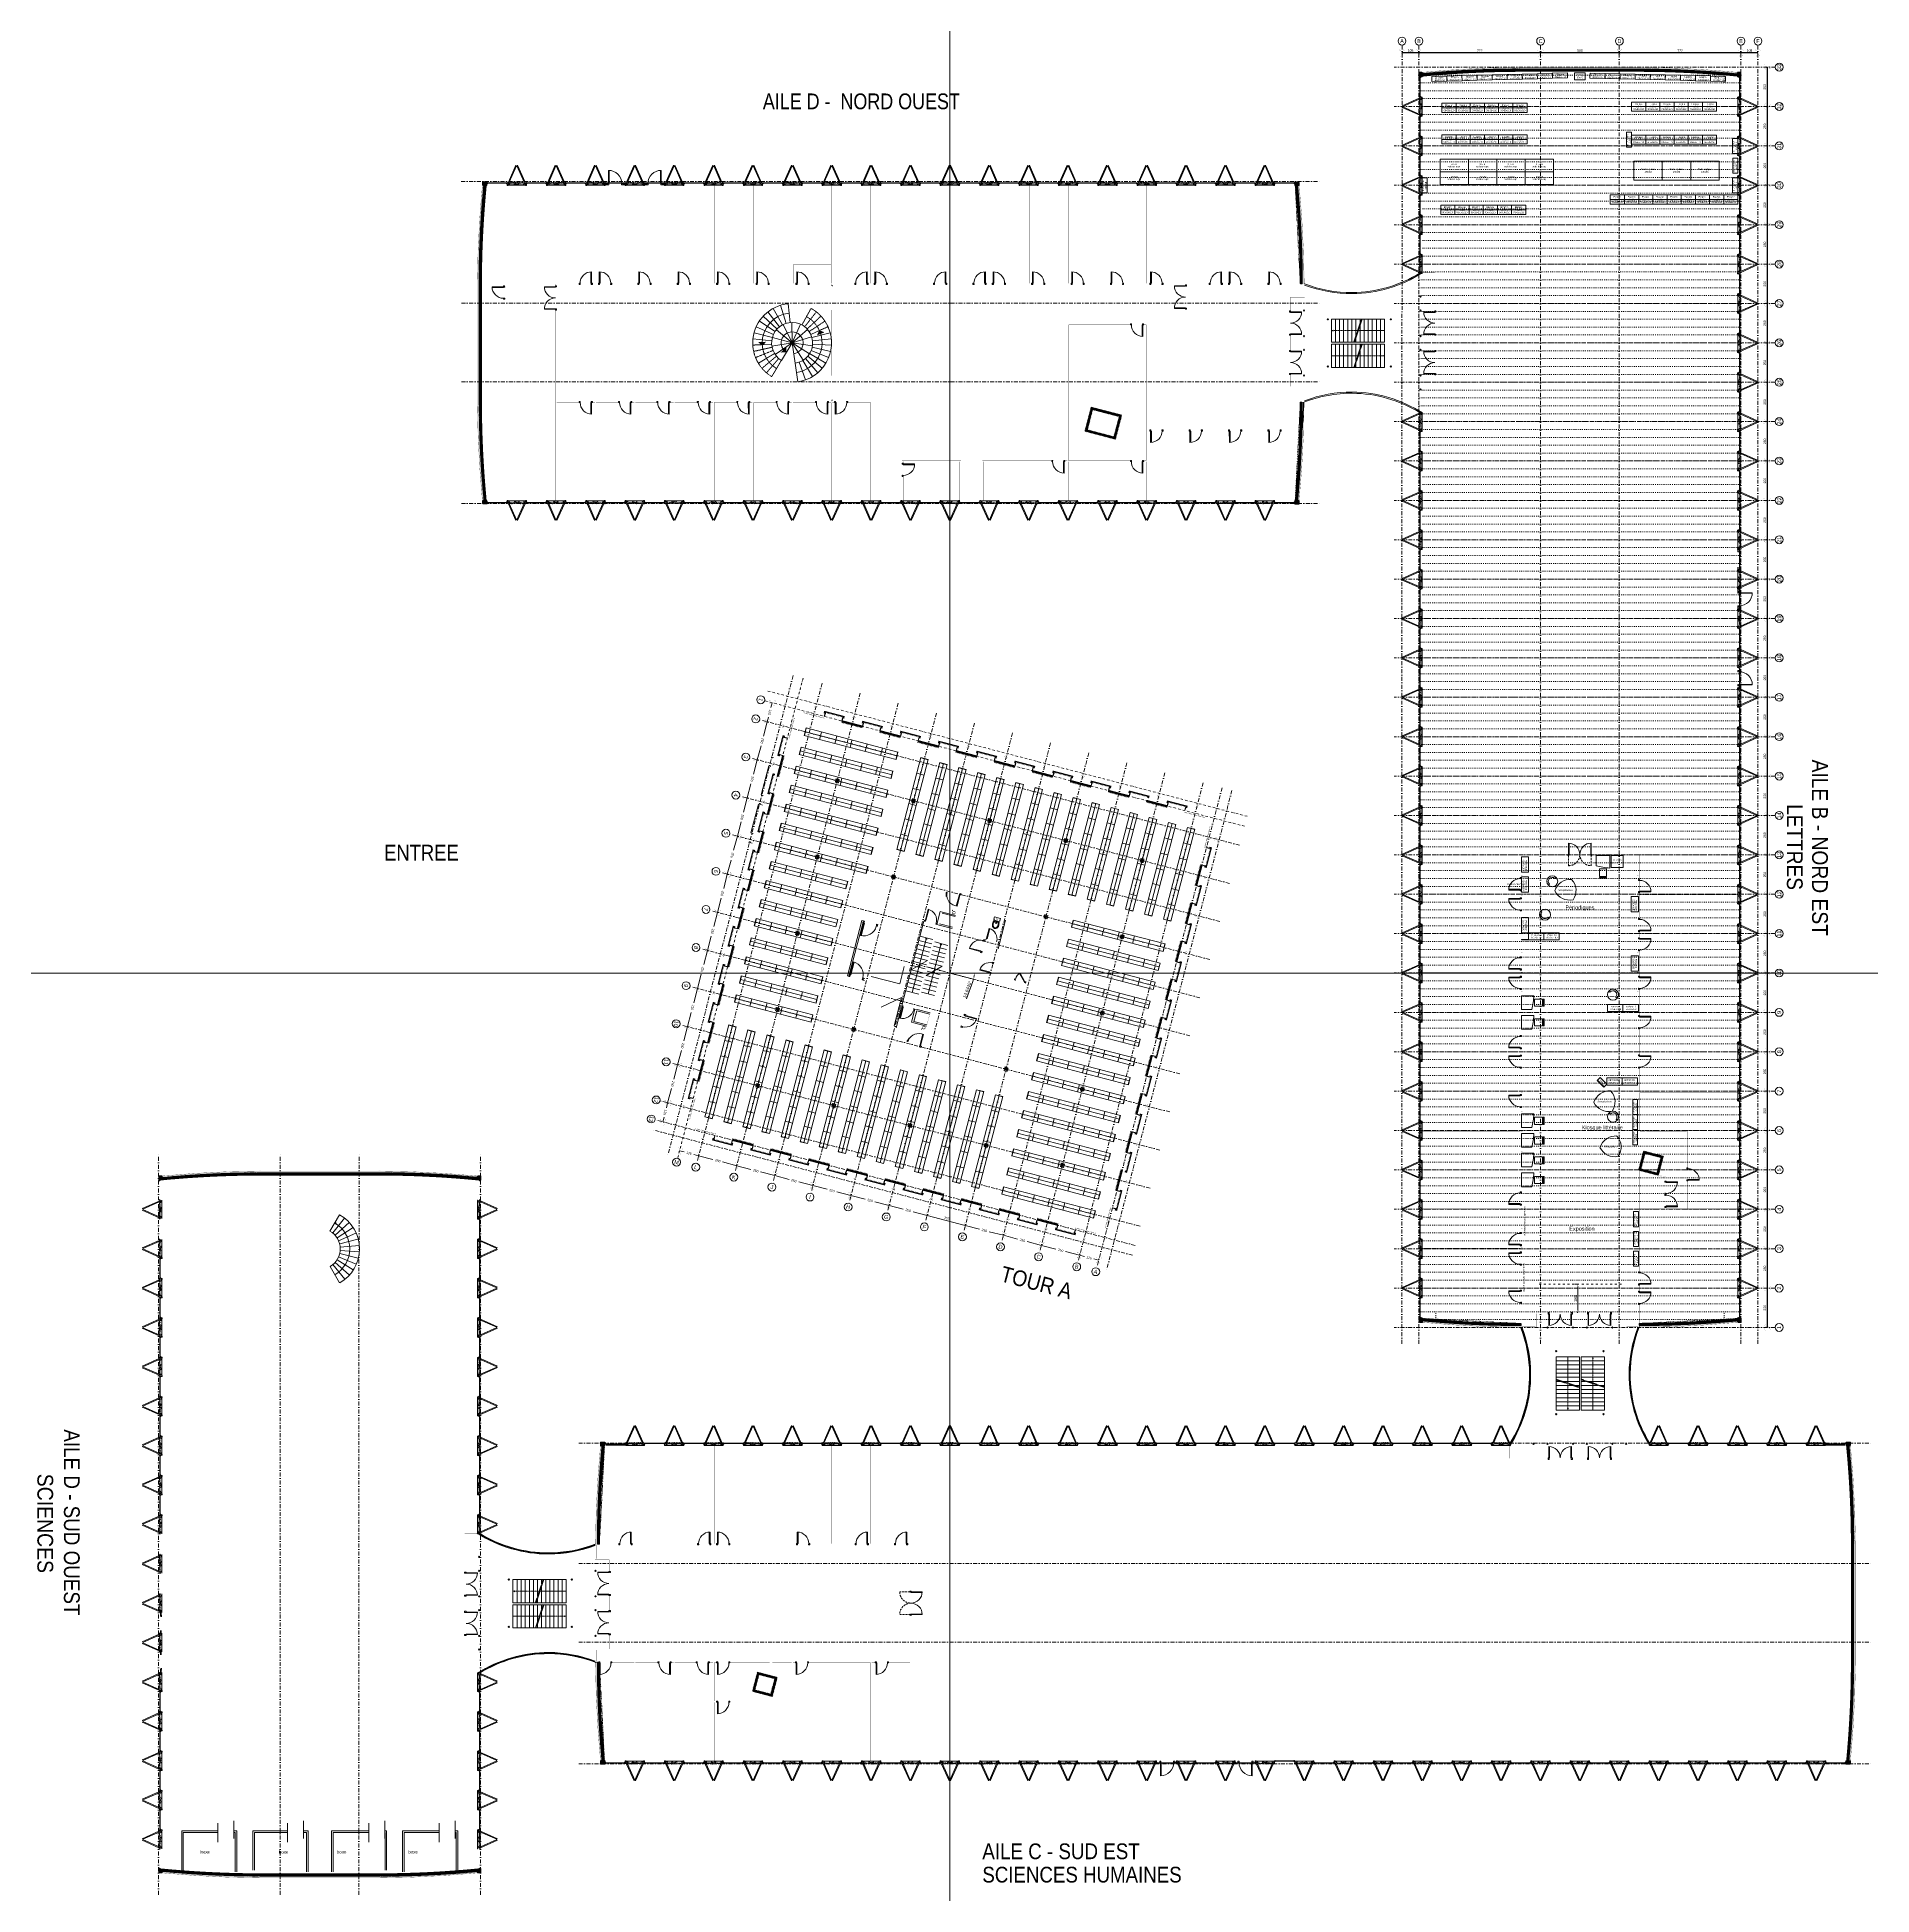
# Model space of a CAD drawing. Header units: millimetres. Extents: x 0 to 111176, y 95213 to 141729.
# Drawn here: x 47203 to 58852, y 120635 to 132427 of the extents above; entities that cross this region are included whole.
import ezdxf
from ezdxf.enums import TextEntityAlignment as Align

# ---------------------------------------------------------------- set-up
doc = ezdxf.new("R2010")
doc.units = ezdxf.units.MM
for name, pattern in [('ACAD_ISO03W100', [30, 12, -18]), ('CACHE2', [0.1875, 0.125, -0.0625]), ('CONTINU', [0]), ('DISCONTINU', [0.75, 0.5, -0.25]), ('DISCONTINU2', [0.375, 0.25, -0.125]), ('TIRETPT2', [0.5, 0.25, -0.125, 0, -0.125])]:
    doc.linetypes.add(name, pattern=pattern)
doc.layers.get('Defpoints').update_dxf_attribs({"lineweight": 9})
doc.layers.add('CDP', color=7, linetype='Continuous', lineweight=9, true_color=0x364259)
doc.layers.add('STR_BOLLARD', color=7, linetype='Continuous', lineweight=9, true_color=0x1c1c1c)
for name, color, linetype, lineweight in [('CDP_Cloisons_Decor-Isolation', 152, 'Continuous', 9), ('MEN_Ext', 115, 'Continuous', 9), ('MEN_Ext_Murs-rideaux', 113, 'Continuous', 9), ('MEN_Int', 153, 'Continuous', 9), ('MEN_Int_Escaliers', 25, 'Continuous', 9), ('MEN_Int_PCF', 177, 'Continuous', 9), ('MOB', 37, 'Continuous', 9), ('NOM_Batiments', 7, 'Continuous', 9), ('PB_Sanitaires', 5, 'Continuous', 9), ('STR_BOLLARD_Axes', 252, 'Continuous', 9), ('STR_BOLLARD_projeté', 251, 'Continuous', 9)]:
    doc.layers.add(name, color=color, linetype=linetype, lineweight=lineweight)
doc.layers.add('Invisible', color=52, linetype='Continuous', lineweight=9, plot=False)
doc.styles.add('Arial', font='arial.ttf')
doc.styles.add('Arial-15', font='arial.ttf', dxfattribs={"height": 15})
doc.styles.add('Arial-20', font='arial.ttf', dxfattribs={"height": 20})
doc.styles.get("Standard").update_dxf_attribs({"font": 'arial.ttf'})
doc.linetypes.add('ISOLATION', pattern='A,0.00254,-2.54,[134,ltypeshp.shx,S=2.54,R=0,X=-2.54,Y=0],-5.08,[134,ltypeshp.shx,S=2.54,R=180,X=2.54,Y=0],-2.54', length=10.16254)
doc.dimstyles.new('COTATIONS', dxfattribs={"dimtxt": 20, "dimasz": 15, "dimexe": 0.18, "dimexo": 0.0625, "dimgap": 5, "dimtad": 1, "dimdec": 0, "dimzin": 0, "dimdsep": 46, "dimtxsty": 'Standard', "dimcen": 0.09, "dimclrd": 256, "dimclre": 256, "dimclrt": 256, "dimadec": 4, "dimazin": 0, "dimtfac": 1, "dimtdec": 0, "dimtofl": 0, "dimtmove": 0, "dimatfit": 3, "dimfxl": 1, "dimtolj": 1, "dimtzin": 0, "dimlwd": -1, "dimlwe": -1, "dimarcsym": 0})
doc.dimstyles.new('Cote-15', dxfattribs={"dimtxt": 15, "dimasz": 15, "dimexe": 1.25, "dimexo": 0.625, "dimgap": 7.5, "dimtad": 1, "dimdec": 0, "dimrnd": 0.025, "dimtxsty": 'Arial-15', "dimblk": 'ARCHTICK', "dimcen": 2.5, "dimse1": 1, "dimse2": 1, "dimazin": 0, "dimtfac": 1, "dimtmove": 1, "dimatfit": 3, "dimfxl": 1, "dimarcsym": 0})

# ---------------------------------------------------------------- blocks, each defined once
blk = doc.blocks.new('P014A')
blk.add_lwpolyline([(-0.1, -0.78), (-0.1, -0.07), (-0.01, -0.07), (-0.01, 0), (-0.08, 0), (-0.08, -0.04), (-0.07, -0.04), (-0.07, -0.78, -0.414214), (-0.78, -0.07, -0.414214), (-1.5, -0.78), (-1.5, -0.04), (-1.48, -0.04), (-1.48, 0), (-1.55, 0), (-1.55, -0.07), (-1.47, -0.07), (-1.47, -0.78)], format="xyb")
at = {"linetype": 'CACHE2'}
blk.add_lwpolyline([(-0.07, 0), (-0.07, 0.65, 0.414214), (-0.78, -0.07, 0.414214), (-1.5, 0.65), (-1.5, 0)], format="xyb", dxfattribs=at)
blk = doc.blocks.new('PO7C')
blk.add_lwpolyline([(0.8, 8), (0.8, 0.7), (0, 0.7), (0, 0), (0.7, 0), (0.7, 0.4), (0.5, 0.4), (0.5, 8, -0.414214), (7.8, 0.7), (7.8, 0.4), (7.7, 0.4), (7.7, 0), (8.4, 0), (8.4, 0.7), (7.8, 0.7)], format="xyb")
blk = doc.blocks.new('PO14A')
blk.add_lwpolyline([(-10, -78), (-10, -7), (-1, -7), (-1, 0), (-8, 0), (-8, -4), (-7, -4), (-7, -78, -0.414214), (-78, -7, -0.414214), (-150, -78), (-150, -4), (-148, -4), (-148, 0), (-155, 0), (-155, -7), (-147, -7), (-147, -78)], format="xyb")
blk = doc.blocks.new('Porte')
blk.add_lwpolyline([(10, 80), (10, 7), (0, 7), (0, 0), (7, 0), (7, 3), (5, 3), (5, 80, -0.414214), (78, 7), (78, 3), (77, 3), (77, 0), (84, 0), (84, 7), (78, 7)], format="xyb")
blk = doc.blocks.new('porte coupe feu')
blk.add_lwpolyline([(10, 83), (10, 0), (0, 0), (0, -9), (8, -9), (8, -3), (6, -3), (6, 83, -0.414214), (90, 0), (90, -3), (88, -3), (88, -9), (96, -9), (96, 0), (90, 0)], format="xyb")
blk = doc.blocks.new('Fenetres Ext')
for points in [[(14, 3), (14, 4), (18, 4), (18, 3)], [(14, 1), (139, 1), (139, 3), (14, 3), (14, 1)], [(14, -3), (16, -3), (16, 1), (14, 1)], [(139, 3), (139, 4), (135, 4), (135, 3)], [(139, -3), (137, -3), (137, 1), (139, 1)], [(7, -11), (11, -11), (11, -4), (12, -4), (12, -5), (13, -5), (13, -12), (7, -12)], [(11, -4), (14, -4), (14, -3), (11, -3), (11, -4)], [(143, -4), (139, -4), (139, -3), (143, -3), (143, -4)], [(147, -11), (143, -11), (143, -4), (142, -4), (142, -5), (141, -5), (141, -12), (147, -12)]]:
    blk.add_lwpolyline(points, close=True)
blk.add_lwpolyline([(14, 2), (139, 2)])
blk = doc.blocks.new('FENETRE-113')
at = {"layer": 'MEN_Ext'}
blk.add_line((-136, 4), (0, 4), dxfattribs=at)
blk.add_lwpolyline([(-136, 9), (-136, 0), (0, 0), (0, 9)], close=True, dxfattribs=at)
blk = doc.blocks.new('panneau+contreventement')
at = {"lineweight": 5}
h = blk.add_hatch(dxfattribs=at)
h.set_pattern_fill('AR-CONC', color=252, scale=0.04, angle=360, style=0)
h.set_pattern_definition([(50, (7e-08, 17.6), (7.2874, -0.63756), [0.762, -8.382]), (355, (7e-08, 17.6), (-1.4097, 7.6423), [0.6096, -6.7056]), (100.451, (0.607, 17.547), (5.87765, 7.0047), [0.6476, -7.1236]), (46.184, (7e-08, 19.632), (10.8432, -1.6817), [1.143, -12.573]), (96.636, (0.904, 19.492), (9.4962, 9.897), [0.9714, -10.6854]), (351.184, (7e-08, 19.632), (9.4962, 9.897), [0.9144, -10.0584]), (21, (1.016, 19.124), (6.0646, -4.0906), [0.762, -8.382]), (326, (1.016, 19.124), (2.4721, 7.3675), [0.6096, -6.7056]), (71.451, (1.5214, 18.783), (8.53666, 3.2769), [0.6476, -7.1236]), (37.5, (7e-08, 17.6), (0.12354, 3.3822), [0, -6.62432, 0, -6.8072, 0, -6.731]), (7.5, (7e-08, 17.6), (2.67279, 4.00722), [0, -3.88112, 0, -6.47192, 0, -2.5654]), (327.5, (-2.2657, 17.6), (5.42362, -0.22915), [0, -2.54, 0, -7.9248, 0, -10.5156]), (317.5, (-3.2817, 17.6), (5.92517, 1.01706), [0, -3.302, 0, -5.26288, 0, -7.4676])])
h.paths.add_polyline_path([(8, 17), (8, 13), (-8, 13), (-8, 17), (-15, 17), (-18, 9), (-43, 9), (-44, 18), (-56, 18), (-56, 10), (-62, 9), (-62, 0), (62, 0), (62, 9), (56, 10), (56, 18), (44, 18), (42, 9), (18, 9), (16, 17)])
at = {"layer": 'CDP'}
h = blk.add_hatch(dxfattribs=at)
h.set_pattern_fill('ANSI31', color=256, scale=5)
h.set_pattern_definition([(45, (0, 0), (-0.441942, 0.441942), [])])
h.paths.add_polyline_path([(-59, 18), (-59, 19), (59, 19), (59, 18)])
at = {"linetype": 'Continuous', "lineweight": 5, "const_width": 0.88}
blk.add_lwpolyline([(8, 17), (8, 13), (-8, 13), (-8, 17), (-15, 17), (-18, 9), (-43, 9), (-44, 18), (-56, 18), (-56, 10), (-62, 9), (-62, 0), (62, 0), (62, 9), (56, 10), (56, 18), (44, 18), (42, 9), (18, 9), (16, 17)], close=True, dxfattribs=at)
for points in [[(-5, -107), (-53, 0)], [(-1, -103), (-47, 1)], [(1, -103), (47, 1)], [(5, -107), (53, 0)], [(53, 0), (46, 0)]]:
    blk.add_lwpolyline(points)
at = {"const_width": 0.8}
blk.add_lwpolyline([(5, -106, 128.11782), (5, -106, 0.007805)], format="xyb", close=True, dxfattribs=at)
at = {"layer": 'CDP', "const_width": 0.2}
blk.add_lwpolyline([(-59, 18), (-59, 19), (59, 19), (59, 18), (-59, 18)], close=True, dxfattribs=at)
blk = doc.blocks.new('Potelet')
at = {"lineweight": 0, "const_width": 0.5}
blk.add_lwpolyline([(-2, 5, 7.011263), (1, 5, 0.142628)], format="xyb", close=True, dxfattribs=at)
at = {"ltscale": 5}
for points in [[(-4, -4), (4, 4)], [(-4, 4), (4, -4)]]:
    blk.add_lwpolyline(points, dxfattribs=at)
blk = doc.blocks.new('Porte double 10')
blk.add_lwpolyline([(81, -8), (10, -8), (10, 0), (0, 0), (0, -7), (7, -7), (7, -5), (81, -5, -0.414214), (10, -77, -0.414214), (81, -148), (7, -148), (7, -147), (0, -147), (0, -154), (10, -154), (10, -145), (81, -145)], format="xyb")
blk = doc.blocks.new('Pignon')
at = {"lineweight": 5}
h = blk.add_hatch(dxfattribs=at)
h.set_pattern_fill('AR-CONC', color=252, scale=0.8, angle=360, style=0)
h.set_pattern_definition([(50, (0, 0), (5.738081, -0.502017), [0.6, -6.6]), (355, (0, 0), (-1.11001, 6.017537), [0.48, -5.28]), (100.45144, (0.478, -0.042), (4.628071, 5.51552), [0.509922, -5.609137]), (46.1842, (4e-16, 1.6), (8.53793, -1.324154), [0.9, -9.9]), (96.63564, (0.7115, 1.49), (7.477296, 7.79295), [0.764883, -8.41371]), (351.18416, (4e-16, 1.6), (7.477296, 7.79295), [0.72, -7.92]), (21, (0.8, 1.2), (4.775256, -3.220951), [0.6, -6.6]), (326, (0.8, 1.2), (1.946523, 5.8012), [0.48, -5.28]), (71.45144, (1.198, 0.9316), (6.721779, 2.580249), [0.509922, -5.609137]), (37.5, (0, 0), (0.0972788, 2.6631508), [0, -5.216, 0, -5.36, 0, -5.3]), (7.5, (0, 0), (2.1045563, 3.1552937), [0, -3.056, 0, -5.096, 0, -2.02]), (327.5, (-1.784, 4e-16), (4.2705795, -0.180439), [0, -2, 0, -6.24, 0, -8.28]), (317.5, (-2.584, 6e-16), (4.6654894, 0.80084), [0, -2.6, 0, -4.144, 0, -5.88])])
edge = h.paths.add_edge_path()
edge.add_arc((6515, 643), 6585, 180.0553, 185.4137, ccw=False)
edge.add_line((-70, 637), (-70, 1387))
edge.add_arc((6617, 1380), 6687, 174.5793, 179.9425, ccw=False)
edge.add_line((-41, 2012), (-50, 2012))
edge.add_arc((7092, 1333), 7175, 174.5707, 179.5701)
edge.add_line((-82, 1387), (-82, 637))
edge.add_arc((7157, 692), 7240, 180.437, 185.3912)
edge.add_line((-50, 12), (-41, 12))
edge.add_line((-41, 12), (-41, 22))
h = blk.add_hatch()
h.set_pattern_fill('ANSI31', color=252, scale=10)
h.set_pattern_definition([(45, (0, 0), (-0.8838835, 0.8838835), [])])
edge = h.paths.add_edge_path()
edge.add_arc((6714, 648), 6784, 180.0953, 185.3816, ccw=False)
edge.add_line((-70, 637), (-70, 1387))
edge.add_arc((6576, 1382), 6647, 174.563, 179.9588, ccw=False)
edge.add_line((-41, 2012), (-50, 2012))
edge.add_line((-50, 2012), (-50, 2034))
edge.add_line((-50, 2034), (-39, 2034))
edge.add_line((-39, 2034), (-20, 2034))
edge.add_line((-20, 2034), (-19, 2025))
edge.add_line((-19, 2025), (-25, 2025))
edge.add_arc((6466, 1384), 6522, 174.3611, 179.9746)
edge.add_line((-56, 1387), (-56, 637))
edge.add_arc((6686, 650), 6742, 180.1129, 185.5471)
edge.add_line((-25, -2), (-19, -2))
edge.add_line((-19, -2), (-20, -10))
edge.add_line((-20, -10), (-40, -10))
edge.add_line((-40, -10), (-50, -10))
edge.add_line((-50, -10), (-50, 12))
edge.add_line((-50, 12), (-41, 12))
at = {"const_width": 1}
blk.add_lwpolyline([(-41, 22, -0.023385), (-70, 637), (-70, 1387, -0.023406), (-41, 2012), (-50, 2012, 0.021817), (-82, 1387), (-82, 637, 0.02162), (-50, 12), (-41, 12)], format="xyb", close=True, dxfattribs=at)
at = {"ltscale": 50, "const_width": 1}
blk.add_lwpolyline([(-41, 12, -0.02307), (-70, 637), (-70, 1387, -0.023548), (-41, 2012), (-50, 2012), (-50, 2034), (-39, 2034), (-20, 2034), (-19, 2025), (-25, 2025, 0.024498), (-56, 1387), (-56, 637, 0.023716), (-25, -2), (-19, -2), (-20, -10), (-40, -10), (-50, -10), (-50, 12), (-41, 12)], format="xyb", close=True, dxfattribs=at)
blk = doc.blocks.new('Demi-pignon')
h = blk.add_hatch()
h.set_pattern_fill('ANSI31', color=252, scale=10, angle=-90)
h.set_pattern_definition([(315, (15798.9935, 8695.1251), (0.88388348, 0.88388348), [])])
edge = h.paths.add_edge_path()
edge.add_line((-62, -629), (-62, -629))
edge.add_arc((6460, -632), 6522, 174.3611, 179.9746, ccw=False)
edge.add_line((-31, 9), (-25, 9))
edge.add_line((-25, 9), (-26, 18))
edge.add_line((-26, 18), (-56, 18))
edge.add_line((-56, 18), (-56, -4))
edge.add_line((-56, -4), (-46, -4))
edge.add_arc((6571, -633), 6647, 174.563, 179.9588)
edge.add_line((-76, -629), (-62, -629))
edge = h.paths.add_edge_path()
edge.add_line((-62, -1379), (-76, -1379))
edge.add_line((-76, -1379), (-76, -1379))
edge.add_arc((6708, -1367), 6784, 180.0953, 185.3816)
edge.add_line((-46, -2004), (-56, -2004))
edge.add_line((-56, -2004), (-56, -2026))
edge.add_line((-56, -2026), (-26, -2026))
edge.add_line((-26, -2026), (-25, -2017))
edge.add_line((-25, -2017), (-31, -2017))
edge.add_arc((6680, -1365), 6742, 180.1129, 185.5471, ccw=False)
edge.add_line((-62, -1379), (-62, -1379))
at = {"lineweight": 5}
h = blk.add_hatch(dxfattribs=at)
h.set_pattern_fill('AR-CONC', color=252, scale=0.8, angle=270, style=0)
h.set_pattern_definition([(320, (15798.9935, 8695.125), (-0.5020171, -5.7380815), [0.6, -6.6]), (265, (15798.9935, 8695.125), (6.017537, 1.1100107), [0.48, -5.28]), (10.451444, (15798.9517, 8694.647), (5.51552, -4.6280708), [0.5099215, -5.6091369]), (316.1842, (15800.5935, 8695.125), (-1.3241542, -8.5379306), [0.9, -9.9]), (6.635635, (15800.483, 8694.414), (7.7929488, -7.4772956), [0.7648827, -8.41371]), (261.184164, (15800.5935, 8695.125), (7.792949, -7.4772956), [0.72, -7.92]), (291, (15800.1935, 8694.325), (-3.2209511, -4.7752564), [0.6, -6.6]), (236, (15800.1935, 8694.325), (5.8012004, -1.9465227), [0.48, -5.28]), (341.451445, (15799.925, 8693.927), (2.5802492, -6.721779), [0.5099215, -5.6091369]), (307.5, (15798.9935, 8695.1251), (2.66315083, -0.09727884), [0, -5.216, 0, -5.36, 0, -5.3]), (277.5, (15798.9935, 8695.125), (3.1552937, -2.1045563), [0, -3.056, 0, -5.096, 0, -2.02]), (237.5, (15798.9935, 8696.909), (-0.18043897, -4.2705795), [0, -2, 0, -6.24, 0, -8.28]), (227.5, (15798.9935, 8697.709), (0.80083986, -4.66548935), [0, -2.6, 0, -4.144, 0, -5.88])])
edge = h.paths.add_edge_path()
edge.add_line((-76, -1379), (-88, -1379))
edge.add_line((-88, -1379), (-88, -1379))
edge.add_arc((7152, -1323), 7240, 180.437, 185.3912)
edge.add_line((-56, -2004), (-46, -2004))
edge.add_line((-46, -2004), (-47, -1994))
edge.add_arc((6509, -1372), 6585, 180.0553, 185.4137, ccw=False)
edge.add_line((-76, -1379), (-76, -1379))
edge = h.paths.add_edge_path()
edge.add_line((-88, -629), (-76, -629))
edge.add_arc((6611, -635), 6687, 174.5793, 179.9425, ccw=False)
edge.add_line((-46, -4), (-56, -4))
edge.add_arc((7086, -682), 7175, 174.5707, 179.5701)
at = {"ltscale": 50, "const_width": 1}
for points in [[(-76, -629, -0.023548), (-46, -4), (-56, -4), (-56, 18), (-44, 18), (-26, 18), (-25, 9), (-31, 9, 0.024497), (-62, -629), (-76, -629)], [(-76, -1379), (-62, -1379), (-62, -1379, 0.023716), (-31, -2017), (-25, -2017), (-26, -2026), (-46, -2026), (-56, -2026), (-56, -2004), (-46, -2004, -0.02307)]]:
    blk.add_lwpolyline(points, format="xyb", close=True, dxfattribs=at)
at = {"const_width": 1}
for points in [[(-76, -629, -0.023406), (-46, -4), (-56, -4, 0.021817), (-88, -629), (-76, -629)], [(-76, -1379), (-88, -1379), (-88, -1379, 0.02162), (-56, -2004), (-46, -2004), (-47, -1994, -0.023385)]]:
    blk.add_lwpolyline(points, format="xyb", close=True, dxfattribs=at)
blk = doc.blocks.new('Tremie-monte-charge')
at = {"ltscale": 5}
h = blk.add_hatch(dxfattribs=at)
h.set_pattern_fill('ANSI31', color=252)
h.set_pattern_definition([(45, (2159.8344, -27180.532), (-2.24506403, 2.24506403), [])])
h.paths.add_polyline_path([(1, 4), (127, -29), (159, 93), (33, 126)])
h.paths.add_polyline_path([(17, 13), (117, -13), (143, 84), (42, 110)], flags=16)
at = {"const_width": 0.5}
for points in [[(1, 4), (127, -29), (159, 93), (33, 126)], [(17, 13), (117, -13), (143, 84), (42, 110)]]:
    blk.add_lwpolyline(points, close=True, dxfattribs=at)
blk = doc.blocks.new('Trémie-Aile-E')
at = {"ltscale": 5}
h = blk.add_hatch(dxfattribs=at)
h.set_pattern_fill('ANSI31', color=252)
h.set_pattern_definition([(45, (2159.8344, -27180.532), (-2.24506403, 2.24506403), [])])
h.paths.add_polyline_path([(0, 0), (194, -51), (234, 103), (40, 153)])
h.paths.add_polyline_path([(16, 9), (184, -35), (218, 93), (49, 137)], flags=16)
at = {"const_width": 0.5}
for points in [[(0, 0), (194, -51), (234, 103), (40, 153)], [(16, 9), (184, -35), (218, 93), (49, 137)]]:
    blk.add_lwpolyline(points, close=True, dxfattribs=at)
blk = doc.blocks.new('chauffeuse')
for points in [[(-35, 0), (-25, 0)], [(25, 0), (35, 0)]]:
    blk.add_lwpolyline(points)
blk.add_circle((0, 0), 35)
blk.add_arc((0, 0), 25, 0, 180)
blk = doc.blocks.new('Chaise')
for points in [[(-55, 45), (-55, 0), (-60, 0), (-60, 45)], [(-55, 35), (-50, 35), (-50, 40), (-55, 40)], [(-55, 5), (-50, 5), (-50, 10), (-55, 10)], [(-50, 0), (-50, 45), (0, 45), (0, 0)]]:
    blk.add_lwpolyline(points, close=True)
blk = doc.blocks.new('*D337')
at = {"layer": 'Defpoints', "color": 0, "transparency": 16777216}
for p in [(56965, 124510), (56985, 124510), (56980, 124330)]:
    blk.add_point(p, dxfattribs=at)
at = {"layer": 'MOB', "transparency": 16777216}
for p, q in [((56965, 124510), (56985, 124510)), ((56985, 124345), (56985, 124495)), ((56980, 124330), (56985, 124330))]:
    blk.add_line(p, q, dxfattribs=at)
for points in [[(56983, 124495), (56988, 124495), (56985, 124510)], [(56983, 124345), (56988, 124345), (56985, 124330)]]:
    blk.add_solid(points, dxfattribs=at)
at = {"layer": 'MOB', "transparency": 16777216, "insert": (56970, 124420), "char_height": 20, "attachment_point": 5, "rotation": 90}
blk.add_mtext('\\A1;180', dxfattribs=at)
blk = doc.blocks.new('présentoir')
blk.add_lwpolyline([(0, 0), (97.7, 0), (97.7, 45), (0, 45)], close=True)
at = {"insert": (51.7, 22.5), "char_height": 10, "attachment_point": 5, "style": 'Arial'}
blk.add_mtext_dynamic_manual_height_columns('Présentoir \\P92x60x180', width=234.861, gutter_width=18352.5, heights=[0], dxfattribs=at)
blk = doc.blocks.new('etagere')
blk.add_lwpolyline([(0, 0), (96, 0), (96, 30), (0, 30)], close=True)
at = {"insert": (51, 15), "char_height": 10, "attachment_point": 5, "style": 'Arial'}
blk.add_mtext_dynamic_manual_height_columns('Etagère\\P90x30x180', width=234.86, gutter_width=18352, heights=[0], dxfattribs=at)
blk = doc.blocks.new('Totem')
for points in [[(0, 27), (61, 27), (61, 0), (0, 0)], [(0, 0), (61, 0), (61, 2), (0, 2)]]:
    blk.add_lwpolyline(points, close=True)
at = {"insert": (31, 14), "char_height": 10, "attachment_point": 5, "style": 'Arial'}
blk.add_mtext_dynamic_manual_height_columns('Totem', width=234.86, gutter_width=18352, heights=[0], dxfattribs=at)
blk = doc.blocks.new('photocopieur')
blk.add_lwpolyline([(0, 0), (75, 0), (75, 75), (0, 75)], close=True)
at = {"insert": (39, 38), "char_height": 10, "attachment_point": 5, "style": 'Arial'}
blk.add_mtext_dynamic_manual_height_columns('PHOTO\\PCOPIEUR', width=57.68, gutter_width=18352, heights=[50.6], dxfattribs=at)
blk = doc.blocks.new('Esca double')
for p, q in [((-13, 12), (325, 12)), ((-13, -135), (-13, 12)), ((13, -135), (13, 12)), ((39, -135), (39, 12)), ((65, -135), (65, 12)), ((91, -135), (91, 12)), ((117, -135), (117, 12)), ((134, -135), (183, 12)), ((143, -92), (143, 12)), ((169, -15), (169, 12)), ((195, -135), (195, 12)), ((221, -135), (221, 12)), ((247, -135), (247, 12)), ((273, -135), (273, 12)), ((299, -135), (299, 12)), ((325, -135), (325, 12)), ((143, -135), (143, -108)), ((325, -61), (159, -61)), ((169, -135), (169, -31)), ((-13, -135), (325, -135)), ((-13, -147), (-13, -294)), ((325, -147), (-13, -147)), ((-13, -220), (153, -220)), ((13, -147), (13, -294)), ((39, -147), (39, -294)), ((65, -147), (65, -294)), ((91, -147), (91, -294)), ((117, -147), (117, -294)), ((178, -147), (129, -294)), ((143, -147), (143, -251)), ((169, -147), (169, -174)), ((169, -190), (169, -294)), ((195, -147), (195, -294)), ((221, -147), (221, -294)), ((247, -147), (247, -294)), ((273, -147), (273, -294)), ((299, -147), (299, -294)), ((325, -147), (325, -294)), ((325, -294), (-13, -294)), ((143, -267), (143, -294))]:
    blk.add_line(p, q)
at = {"linetype": 'DISCONTINU'}
for p, q in [((129, -135), (178, 12)), ((153, -61), (-13, -61)), ((183, -147), (134, -294)), ((159, -220), (325, -220))]:
    blk.add_line(p, q, dxfattribs=at)
for points in [[(-13, -61), (-1, -68), (-1, -55)], [(159, -61), (171, -68), (171, -55)], [(153, -220), (141, -214), (141, -227)], [(325, -220), (312, -214), (312, -227)]]:
    blk.add_solid(points)
blk = doc.blocks.new('escalier-aile-D-haut')
at = {"lineweight": 0}
for p, q in [((-1563, -655, -457), (-1503, -551, -457)), ((-1545, -667, -457), (-1470, -574, -457)), ((-1530, -681, -457), (-1441, -601, -457)), ((-1518, -698, -457), (-1416, -633, -457)), ((-1508, -716, -457), (-1398, -669, -457)), ((-1501, -736, -457), (-1385, -707, -457)), ((-1508, -818, -457), (-1397, -865, -457)), ((-1501, -798, -457), (-1384, -827, -457)), ((-1498, -757, -457), (-1378, -747, -457)), ((-1498, -778, -457), (-1378, -787, -457)), ((-1562, -880, -457), (-1502, -984, -457)), ((-1545, -868, -457), (-1469, -961, -457)), ((-1530, -854, -457), (-1440, -933, -457)), ((-1517, -837, -457), (-1416, -901, -457))]:
    blk.add_line(p, q, dxfattribs=at)
at = {"lineweight": 0, "elevation": -457}
for points in [[(-1562, -880, 0.57735), (-1563, -655)], [(-1532, -932, 0.57735), (-1533, -603)]]:
    blk.add_lwpolyline(points, format="xyb", dxfattribs=at)
for points in [[(-1533, -603), (-1528, -612)], [(-1533, -603), (-1523, -603)]]:
    blk.add_lwpolyline(points, dxfattribs=at)
at = {"lineweight": 0}
blk.add_arc((-1626, -768, -457), 250, 300.176, 60.176, dxfattribs=at)
blk = doc.blocks.new('Esca rond')
at = {"layer": 'MEN_Int_Escaliers', "lineweight": 0}
for p, q in [((-38, 124), (-74, 239)), ((-13, 129), (-24, 249)), ((-108, 72), (-208, 138)), ((-95, 88), (-183, 170)), ((-80, 103), (-154, 197)), ((-62, 114), (-120, 219)), ((-2, 130), (0, 0)), ((53, 119), (0, 0)), ((-129, 13), (-249, 26)), ((-125, 34), (-241, 65)), ((-118, 54), (-228, 103)), ((-128, -21), (0, 0)), ((-125, 34), (0, 0)), ((-108, -73), (0, 0)), ((-100, 83), (0, 0)), ((-68, -111), (0, 0)), ((-56, 117), (0, 0)), ((97, 86), (0, 0)), ((124, 38), (0, 0)), ((19, -129), (0, 0)), ((71, -109), (0, 0)), ((110, -70), (0, 0)), ((129, -18), (0, 0)), ((118, 54), (183, 83)), ((125, 34), (241, 65)), ((129, 13), (249, 26)), ((-130, -7), (-177, -10)), ((68, -111), (130, -214)), ((85, -99), (163, -190)), ((99, -84), (191, -161)), ((111, -67), (214, -129)), ((121, -48), (232, -93)), ((127, -28), (244, -54)), ((130, -7), (250, -14)), ((19, -129), (36, -247)), ((44, -122), (85, -235))]:
    blk.add_line(p, q, dxfattribs=at)
at = {"layer": 'MEN_Int_Escaliers', "linetype": 'DISCONTINU2', "lineweight": 0}
for p, q in [((62, 114), (120, 219)), ((80, 103), (154, 197)), ((95, 88), (183, 170)), ((108, 72), (208, 138)), ((183, 83), (228, 103)), ((-177, -10), (-250, -14)), ((-127, -28), (-244, -54)), ((-121, -48), (-232, -93)), ((-111, -67), (-214, -129)), ((-99, -84), (-191, -161)), ((-85, -99), (-163, -190)), ((-68, -111), (-130, -214))]:
    blk.add_line(p, q, dxfattribs=at)
at = {"layer": 'MEN_Int_Escaliers', "lineweight": 0}
for points in [[(19, -129, 0.930515), (0, 130, 0.7582), (-68, -111)], [(10, -69, 0.930515), (0, 70, 0.7582), (-36, -60)]]:
    blk.add_lwpolyline(points, format="xyb", dxfattribs=at)
for radius, start, end in [(250, 95.6006, 174.4126), (190, 95.6006, 181.1338), (190, -81.7546, 25.1152), (250, -81.7546, 21.9639)]:
    blk.add_arc((0, 0), radius, start, end, dxfattribs=at)
at = {"layer": 'MEN_Int_Escaliers', "linetype": 'DISCONTINU2', "lineweight": 0}
for radius, start, end in [(190, 25.1152, 61.3224), (250, 21.9639, 61.3224), (250, 174.4126, 238.6776), (190, -178.8662, -121.3224)]:
    blk.add_arc((0, 0), radius, start, end, dxfattribs=at)
at = {"layer": 'MEN_Int_Escaliers', "lineweight": 0}
for points in [[(-215, 5), (-165, 7), (-189, -19)], [(205, 67), (158, 48), (172, 81)], [(-72, -61), (-38, -24), (-36, -60)]]:
    blk.add_solid(points, dxfattribs=at)
blk = doc.blocks.new('table_équipée_180')
blk.add_lwpolyline([(80, 0), (80, -180), (0, -180), (0, 0)], close=True)
at = {"insert": (40, -90), "char_height": 10, "attachment_point": 5, "rotation": 270, "style": 'Arial'}
blk.add_mtext_dynamic_manual_height_columns('Table équipée\\P180x80', width=234.86, gutter_width=18352, heights=[0], dxfattribs=at)
blk = doc.blocks.new('etagere_90x58x210')
blk.add_lwpolyline([(0, 90), (58, 90), (58, 0), (0, 0), (0, 90)], close=True)
blk.add_lwpolyline([(29, 90), (29, 0)])
at = {"insert": (29, 45), "char_height": 10, "attachment_point": 5, "rotation": 270, "style": 'Arial'}
blk.add_mtext_dynamic_manual_height_columns('Etagère \\Pdouble\\P90x58x210', width=234.86, gutter_width=18352, heights=[0], dxfattribs=at)
blk = doc.blocks.new('etagere_90x32x210')
blk.add_lwpolyline([(8153, -18318), (8248, -18318), (8248, -18286), (8153, -18286)], close=True)
at = {"insert": (8203, -18303), "char_height": 10, "attachment_point": 5, "style": 'Arial'}
blk.add_mtext_dynamic_manual_height_columns('Etagère\\P90x32x210', width=234.86, gutter_width=18352, heights=[0], dxfattribs=at)
blk = doc.blocks.new('Fiches_68x45')
blk.add_lwpolyline([(0, 0), (68, 0), (68, 45), (0, 45)], close=True)
at = {"insert": (34, 22.5), "char_height": 10, "attachment_point": 5, "style": 'Arial'}
blk.add_mtext_dynamic_manual_height_columns('Fiches\\P68x45', width=234.861, gutter_width=18352.5, heights=[0], dxfattribs=at)
blk = doc.blocks.new('table-equipe-160x180')
blk.add_lwpolyline([(0, 0), (120, 0), (120, -180), (0, -180)], close=True)
at = {"insert": (60, -90), "char_height": 10, "attachment_point": 5, "rotation": 270, "style": 'Arial'}
blk.add_mtext_dynamic_manual_height_columns('Table équipée\\P180x80', width=234.86, gutter_width=18352, heights=[0], dxfattribs=at)
blk = doc.blocks.new('Sitting-balloon')
for centre, radius, start, end in [((32, -35), 106, 86.742, 161.8731), ((-34, 0), 100, 324.2645, 44.3505), ((24, 42), 103, 205.6413, 282.9737)]:
    blk.add_arc(centre, radius, start, end)
at = {"insert": (-1, 1), "char_height": 10, "attachment_point": 5, "style": 'Arial'}
blk.add_mtext_dynamic_manual_height_columns('Sitting balloon', width=234.86, gutter_width=18352, heights=[0], dxfattribs=at)
blk = doc.blocks.new('*D498')
at = {"layer": 'Defpoints', "color": 0, "transparency": 16777216}
for p in [(52998, 126486), (52998, 126486), (53153, 126472), (53156, 126444), (53177, 126486)]:
    blk.add_point(p, dxfattribs=at)
at = {"layer": 'Invisible', "transparency": 16777216}
blk.add_line((53144, 126432), (53103, 126322), dxfattribs=at)
for start, end in [(339.8223, 345.356), (350.8898, 354.4663)]:
    blk.add_arc((52998, 126486), 155, start, end, dxfattribs=at)
for points in [[(53154, 126461), (53149, 126462), (53148, 126446)], [(53150, 126471), (53155, 126471), (53153, 126486)]]:
    blk.add_solid(points, dxfattribs=at)
at = {"layer": 'Invisible', "transparency": 16777216, "insert": (53109, 126382), "char_height": 20, "attachment_point": 5, "rotation": 69.8223}
blk.add_mtext('\\A1;14.6440°', dxfattribs=at)
blk = doc.blocks.new('men-lat-tour')
for p, q in [((7, 25), (2, 8)), ((2, 8), (4, 7)), ((3, 10), (4, 9)), ((9, 25), (4, 7)), ((6, 23), (8, 23)), ((7, 25), (9, 25))]:
    blk.add_line(p, q)
blk = doc.blocks.new('doublage-trumeau-tour1')
at = {"color": 252, "linetype": 'ISOLATION', "ltscale": 0.18, "const_width": 1}
blk.add_lwpolyline([(-69, 1.9), (69, 1.9)], dxfattribs=at)
at = {"const_width": 0.5}
blk.add_lwpolyline([(-69, 3.8), (69, 3.8), (69, 0), (-69, 0)], close=True, dxfattribs=at)
blk = doc.blocks.new('Doublage-trumeau-tour2')
at = {"const_width": 0.5}
blk.add_lwpolyline([(-54, 18), (54, -10), (53, -14), (-55, 14)], close=True, dxfattribs=at)
at = {"color": 252, "linetype": 'ISOLATION', "ltscale": 0.18, "const_width": 1}
blk.add_lwpolyline([(-54, 16), (53, -12)], dxfattribs=at)
blk = doc.blocks.new('porte polaire')
for p, q in [((-89, 7), (-96, 7)), ((-96, 7), (-96, 0)), ((-96, 0), (-92, 0)), ((-92, 0), (-91, 4)), ((-91, 4), (-90, 4)), ((-90, 4), (-89, 7)), ((-7, 2), (-7, -1)), ((0, 0), (-7, 2)), ((-2, -7), (0, 0)), ((-31, -78), (-11, -4)), ((-6, -1), (-26, -78)), ((-11, -4), (-2, -7)), ((-7, -1), (-6, -1))]:
    blk.add_line(p, q)
blk.add_arc((-21, -7), 71.1, 174.298, 265.805)
blk = doc.blocks.new('porte83')
for p, q in [((-3, -12), (0, 0)), ((0, 0), (10, -3)), ((26, 79), (4, -7)), ((10, -3), (31, 78)), ((4, -13), (-3, -12)), ((5, -7), (4, -13)), ((4, -7), (5, -7)), ((81, -34), (83, -27)), ((88, -35), (81, -34)), ((83, -27), (84, -28)), ((84, -28), (86, -22)), ((86, -22), (91, -24)), ((91, -24), (88, -35))]:
    blk.add_line(p, q)
blk.add_arc((5, -1), 83, -14.6452, 75.3547)
blk = doc.blocks.new('p')
for p, q in [((812, -4587), (810, -4594)), ((820, -4597), (810, -4594)), ((810, -4594), (820, -4597)), ((817, -4589), (812, -4587)), ((817, -4590), (817, -4589)), ((821, -4591), (817, -4590)), ((820, -4597), (821, -4591)), ((831, -4513), (830, -4520)), ((830, -4520), (835, -4521)), ((841, -4515), (831, -4513)), ((835, -4519), (910, -4539)), ((835, -4521), (835, -4519)), ((838, -4525), (841, -4515)), ((909, -4543), (838, -4525))]:
    blk.add_line(p, q)
blk.add_arc((840, -4521), 73, -104.6453, -14.6453)
blk = doc.blocks.new('porte63')
for p, q in [((-4, 7), (-69, 24)), ((-68, 28), (-7, 12)), ((-7, 12), (-10, 3)), ((-10, 3), (0, 0)), ((2, 7), (-4, 8)), ((-4, 8), (-4, 7)), ((0, 0), (2, 7)), ((9, 74), (8, 69)), ((8, 69), (12, 68)), ((9, 74), (19, 72)), ((19, 72), (9, 74)), ((12, 68), (12, 66)), ((12, 66), (17, 65)), ((17, 65), (19, 72))]:
    blk.add_line(p, q)
blk.add_arc((-8, 8), 63, 75.3223, 165.3548)
blk = doc.blocks.new('porte placard')
for p, q in [((-73, 12), (-72, 19)), ((-67, 10), (-73, 12)), ((-72, 19), (-66, 17)), ((-66, 17), (-67, 13)), ((-66, 13), (-67, 10)), ((-67, 13), (-66, 13)), ((-41, 53), (-9, -1)), ((-6, 1), (-37, 55)), ((-6, 1), (-9, -1)), ((-6, 1), (0, 0)), ((-6, 1), (-6, -3)), ((-9, -5), (-8, -3)), ((-2, -7), (-9, -5)), ((-8, -3), (-6, -3)), ((0, 0), (-2, -7))]:
    blk.add_line(p, q)
blk.add_arc((-11, 5), 56.7, 117.5347, 167.5414)
blk = doc.blocks.new('PLANSpro14$0$ELLIPSE')
at = {"lineweight": 0}
blk.add_circle((0, 0), 1, dxfattribs=at)
blk = doc.blocks.new('PLANSpro14$0$WC1')
at = {"layer": 'PB_Sanitaires'}
for p, q in [((0, 0), (0.4, 0)), ((0, 0), (0, -0.16)), ((0.4, 0), (0.4, -0.16)), ((0.05, -0.21), (0, -0.16)), ((0.05, -0.21), (0.35, -0.21)), ((0.4, -0.16), (0.35, -0.21))]:
    blk.add_line(p, q, dxfattribs=at)
for points in [[(0.05, -0.21), (0.04, -0.23), (0.02, -0.29), (0.01, -0.35), (0, -0.42), (-0.01, -0.47)], [(-0.01, -0.47), (-0.01, -0.47), (0, -0.5), (0, -0.53), (0.01, -0.56), (0.02, -0.58), (0.04, -0.61), (0.05, -0.63), (0.07, -0.65)], [(0.05, -0.38), (0.05, -0.39), (0.04, -0.45), (0.04, -0.47)], [(0.04, -0.47), (0.04, -0.47), (0.05, -0.5), (0.05, -0.52), (0.06, -0.55), (0.07, -0.57), (0.08, -0.59), (0.09, -0.61), (0.11, -0.63)], [(0.35, -0.39), (0.35, -0.38), (0.34, -0.37), (0.34, -0.36), (0.34, -0.35), (0.34, -0.34), (0.33, -0.33), (0.33, -0.32), (0.32, -0.32), (0.31, -0.31), (0.31, -0.3), (0.3, -0.29), (0.29, -0.28), (0.28, -0.28), (0.27, -0.27), (0.27, -0.27), (0.26, -0.26), (0.25, -0.26), (0.23, -0.25), (0.22, -0.25), (0.21, -0.25), (0.2, -0.25), (0.19, -0.25), (0.18, -0.25), (0.17, -0.25), (0.16, -0.26), (0.15, -0.26), (0.14, -0.26), (0.13, -0.27), (0.12, -0.27), (0.11, -0.28), (0.1, -0.29), (0.1, -0.29), (0.09, -0.3), (0.08, -0.31), (0.08, -0.32), (0.07, -0.33), (0.07, -0.34), (0.06, -0.35), (0.06, -0.36), (0.06, -0.37), (0.05, -0.38), (0.05, -0.39)], [(0.31, -0.61), (0.31, -0.61), (0.32, -0.59), (0.33, -0.56), (0.34, -0.54), (0.35, -0.52), (0.35, -0.49), (0.36, -0.47)], [(0.33, -0.65), (0.34, -0.64), (0.36, -0.62), (0.37, -0.6), (0.38, -0.57), (0.39, -0.54), (0.4, -0.52), (0.4, -0.49), (0.41, -0.47)], [(0.41, -0.47), (0.41, -0.45), (0.4, -0.39), (0.39, -0.32), (0.37, -0.26), (0.35, -0.21)], [(0.36, -0.47), (0.36, -0.45), (0.35, -0.39), (0.35, -0.38)]]:
    blk.add_lwpolyline(points, dxfattribs=at)
at = {"layer": 'PB_Sanitaires', "lineweight": 0}
blk.add_circle((0.2, -0.35), 0.03, dxfattribs=at)
at = {"layer": 'PB_Sanitaires'}
for centre, radius, start, end in [((0.2, -0.53), 0.182, -137.588, -42.4118), ((0.2, -0.54), 0.125, -137.5882, -32.8579)]:
    blk.add_arc(centre, radius, start, end, dxfattribs=at)
at = {"layer": 'PB_Sanitaires', "xscale": 0.009999989999999999, "yscale": 0.008888880000000002, "zscale": 0.01, "rotation": 89.99997999998632}
blk.add_blockref('PLANSpro14$0$ELLIPSE', (0.2, -0.1), dxfattribs=at)
blk = doc.blocks.new('Axe-construction')
at = {"const_width": 0.4}
for points in [[(-19, 11), (-12, 22), (12, -22)], [(19, 11), (12, 22), (-12, -22)]]:
    blk.add_lwpolyline(points, dxfattribs=at)
blk = doc.blocks.new('Trumeau-tour1')
at = {"layer": 'STR_BOLLARD', "lineweight": 5}
h = blk.add_hatch(dxfattribs=at)
h.set_pattern_fill('AR-CONC', color=252, scale=0.8, angle=180, style=0)
h.set_pattern_definition([(230, (-2419.3653, 366.283), (-5.7380815, 0.502017), [0.6, -6.6]), (175, (-2419.365, 366.283), (1.11001, -6.017537), [0.48, -5.28]), (280.45144, (-2419.8434, 366.3247), (-4.628071, -5.51552), [0.509922, -5.609137]), (226.1842, (-2419.365, 364.683), (-8.53793, 1.324154), [0.9, -9.9]), (276.63564, (-2420.077, 364.793), (-7.477296, -7.79295), [0.764883, -8.41371]), (171.18416, (-2419.365, 364.683), (-7.477296, -7.79295), [0.72, -7.92]), (201, (-2420.1653, 365.083), (-4.775256, 3.220951), [0.6, -6.6]), (146, (-2420.165, 365.083), (-1.946523, -5.8012), [0.48, -5.28]), (251.45144, (-2420.563, 365.351), (-6.721779, -2.580249), [0.509922, -5.609137]), (217.5, (-2419.3653, 366.2828), (-0.0972788, -2.6631508), [0, -5.216, 0, -5.36, 0, -5.3]), (187.5, (-2419.3653, 366.2828), (-2.1045563, -3.1552937), [0, -3.056, 0, -5.096, 0, -2.02]), (147.5, (-2417.5813, 366.2828), (-4.2705795, 0.180439), [0, -2, 0, -6.24, 0, -8.28]), (137.5, (-2416.7813, 366.283), (-4.6654894, -0.80084), [0, -2.6, 0, -4.144, 0, -5.88])])
h.paths.add_polyline_path([(-69, 0), (69, 0), (69, -11), (67, -11), (67, -13), (-67, -13), (-67, -11), (-69, -11), (-69, 0)])
at = {"layer": 'STR_BOLLARD', "linetype": 'Continuous', "lineweight": 5, "const_width": 0.88}
blk.add_lwpolyline([(-69, 0), (69, 0), (69, -11), (67, -11), (67, -13), (-67, -13), (-67, -11), (-69, -11), (-69, 0)], close=True, dxfattribs=at)
blk = doc.blocks.new('poteau-tour2')
at = {"const_width": 0.5}
blk.add_lwpolyline([(0, -10, 1), (0, 10, 1)], format="xyb", close=True, dxfattribs=at)
blk = doc.blocks.new('trumeau-tour2')
at = {"layer": 'STR_BOLLARD', "lineweight": 5}
h = blk.add_hatch(dxfattribs=at)
h.set_pattern_fill('AR-CONC', color=252, scale=0.8, angle=180, style=0)
h.set_pattern_definition([(230, (-2381.202, 467.8953), (-5.7380815, 0.502017), [0.6, -6.6]), (175, (-2381.202, 467.8953), (1.11001, -6.017537), [0.48, -5.28]), (280.4514, (-2381.6804, 467.937), (-4.628075, -5.515516), [0.509922, -5.609137]), (226.1842, (-2381.202, 466.295), (-8.537928, 1.324152), [0.9, -9.9]), (276.6356, (-2381.914, 466.406), (-7.477302, -7.792943), [0.764882, -8.413704]), (171.1842, (-2381.202, 466.295), (-7.477296, -7.79295), [0.72, -7.92]), (201, (-2382.002, 466.6953), (-4.775256, 3.220951), [0.6, -6.6]), (146, (-2382.002, 466.6953), (-1.946523, -5.8012), [0.48, -5.28]), (251.4514, (-2382.4, 466.964), (-6.721781, -2.580244), [0.509922, -5.609137]), (217.5, (-2381.2022, 467.8953), (-0.0972788, -2.6631508), [0, -5.216, 0, -5.36, 0, -5.3]), (187.5, (-2381.2022, 467.8953), (-2.1045563, -3.1552937), [0, -3.056, 0, -5.096, 0, -2.02]), (147.5, (-2379.4182, 467.8953), (-4.2705795, 0.180439), [0, -2, 0, -6.24, 0, -8.28]), (137.5, (-2378.6182, 467.8953), (-4.6654894, -0.80084), [0, -2.6, 0, -4.144, 0, -5.88])])
h.paths.add_polyline_path([(-55, 20), (-54, 22), (-63, 25), (-67, 10), (-67, 10), (63, -24), (67, -9), (58, -7), (58, -9), (56, -8), (54, -14), (-54, 14), (-53, 20), (-55, 20)])
at = {"layer": 'STR_BOLLARD', "linetype": 'Continuous', "lineweight": 5, "const_width": 0.88}
blk.add_lwpolyline([(-55, 20), (-54, 22), (-63, 25), (-67, 10), (-67, 10), (63, -24), (67, -9), (58, -7), (58, -9), (56, -8), (54, -14), (-54, 14), (-53, 20), (-55, 20)], close=True, dxfattribs=at)
blk = doc.blocks.new('poteau-tour3')
at = {"layer": 'STR_BOLLARD', "lineweight": 5}
h = blk.add_hatch(dxfattribs=at)
h.set_pattern_fill('AR-CONC', color=252, scale=0.8, angle=165.3547, style=0)
h.set_pattern_definition([(215.35475, (-2603.6007, 111.247), (-5.424723, 1.936486), [0.6, -6.6]), (160.35475, (-2603.6007, 111.247), (-0.447489, -6.102674), [0.48, -5.28]), (265.80615, (-2604.053, 111.408), (-5.872215, -4.166183), [0.509922, -5.609137]), (211.53895, (-2604.005, 109.699), (-7.92574, 3.439805), [0.9, -9.9]), (261.99035, (-2604.666, 109.985), (-9.20468, -5.649236), [0.764882, -8.413704]), (156.53895, (-2604.005, 109.699), (-9.204676, -5.649243), [0.72, -7.92]), (186.35475, (-2604.678, 110.288), (-3.805743, 4.323647), [0.6, -6.6]), (131.35475, (-2604.678, 110.288), (-3.350018, -5.120572), [0.48, -5.28]), (236.80615, (-2604.995, 110.6483), (-7.155761, -0.79692), [0.509922, -5.609137]), (202.85475, (-2603.6007, 111.2468), (-0.7674521, -2.5520292), [0, -5.216, 0, -5.36, 0, -5.3]), (172.85475, (-2603.6007, 111.2468), (-2.833943, -2.520675), [0, -3.056, 0, -5.096, 0, -2.02]), (132.85475, (-2601.8747, 110.7957), (-4.0862065, 1.2543222), [0, -2, 0, -6.24, 0, -8.28]), (122.85475, (-2601.1007, 110.5935), (-4.716386, 0.404772), [0, -2.6, 0, -4.144, 0, -5.88])])
h.paths.add_polyline_path([(-15, -9), (-9, 15), (15, 9), (9, -15)])
at = {"layer": 'STR_BOLLARD', "const_width": 1}
blk.add_lwpolyline([(-15, -9), (-9, 15), (15, 9), (9, -15)], close=True, dxfattribs=at)
blk = doc.blocks.new('etageres-tour1')
for points in [[(-23, 6), (-176, -577)], [(0, 0), (-152, -583)], [(-24, 5), (23, -8)], [(-23, 6), (23, -6)], [(23, -6), (-129, -589)], [(-49, -92), (-2, -104)], [(-74, -189), (-28, -201)], [(-99, -286), (-53, -298)], [(-125, -382), (-78, -395)], [(-176, -577), (-129, -589)], [(-175, -576), (-129, -588)], [(-150, -479), (-104, -491)]]:
    blk.add_lwpolyline(points)
blk = doc.blocks.new('etageres-tour2')
for points in [[(-481, 150), (-493, 104)], [(-479, 150), (-491, 104)], [(-485, 127), (-1, 0)], [(6, 23), (-481, 150)], [(-382, 125), (-395, 78)], [(-6, -23), (-493, 104)], [(-286, 99), (-298, 53)], [(-189, 74), (-201, 28)], [(-92, 49), (-104, 2)], [(5, 24), (-8, -23)], [(6, 23), (-6, -23)]]:
    blk.add_lwpolyline(points)
blk = doc.blocks.new('Doublage-trumeau-tour-3')
at = {"const_width": 0.5}
blk.add_lwpolyline([(-64, 21), (66, -13), (65, -17), (-65, 17)], close=True, dxfattribs=at)
at = {"color": 252, "linetype": 'ISOLATION', "ltscale": 0.18, "const_width": 1}
blk.add_lwpolyline([(-65, 19), (66, -15)], dxfattribs=at)
blk = doc.blocks.new('n°-axe')
at = {"layer": 'STR_BOLLARD_Axes', "linetype": 'CONTINU', "ltscale": 60}
blk.add_circle((0, -25), 25, dxfattribs=at)
at = {"layer": 'STR_BOLLARD_Axes', "style": 'Arial-20'}
blk.add_attdef('AXE', text='', height=25, dxfattribs=at).set_placement((0, -25), align=Align.MIDDLE_CENTER)
blk = doc.blocks.new('*D124')
at = {"layer": 'Defpoints', "color": 0, "transparency": 16777216}
for p in [(657, -145), (778, -177), (778, -177)]:
    blk.add_point(p, dxfattribs=at)
at = {"layer": 'STR_BOLLARD_Axes', "color": 0, "lineweight": -2, "transparency": 16777216}
for p, q in [((657, -145), (687, -153)), ((778, -177), (747, -169))]:
    blk.add_line(p, q, dxfattribs=at)
at = {"layer": 'STR_BOLLARD_Axes', "color": 0, "lineweight": 5, "transparency": 16777216, "insert": (717, -161), "char_height": 15, "attachment_point": 5, "rotation": 345, "style": 'Arial-15'}
blk.add_mtext('125', dxfattribs=at)
blk = doc.blocks.new('_None')
blk = doc.blocks.new('*D125')
at = {"layer": 'Defpoints', "color": 0, "transparency": 16777216}
for p in [(778, -177), (1020, -240), (1020, -240)]:
    blk.add_point(p, dxfattribs=at)
at = {"layer": 'STR_BOLLARD_Axes', "color": 0, "lineweight": -2, "transparency": 16777216}
for p, q in [((778, -177), (868, -200)), ((1020, -240), (929, -216))]:
    blk.add_line(p, q, dxfattribs=at)
at = {"layer": 'STR_BOLLARD_Axes', "color": 0, "lineweight": 5, "transparency": 16777216, "insert": (899, -208), "char_height": 15, "attachment_point": 5, "rotation": 345, "style": 'Arial-15'}
blk.add_mtext('250', dxfattribs=at)
blk = doc.blocks.new('*D126')
at = {"layer": 'Defpoints', "color": 0, "transparency": 16777216}
for p in [(1020, -240), (1261, -303), (1261, -303)]:
    blk.add_point(p, dxfattribs=at)
at = {"layer": 'STR_BOLLARD_Axes', "color": 0, "lineweight": -2, "transparency": 16777216}
for p, q in [((1020, -240), (1110, -264)), ((1261, -303), (1171, -280))]:
    blk.add_line(p, q, dxfattribs=at)
at = {"layer": 'STR_BOLLARD_Axes', "color": 0, "lineweight": 5, "transparency": 16777216, "insert": (1141, -272), "char_height": 15, "attachment_point": 5, "rotation": 345, "style": 'Arial-15'}
blk.add_mtext('250', dxfattribs=at)
blk = doc.blocks.new('*D127')
at = {"layer": 'Defpoints', "color": 0, "transparency": 16777216}
for p in [(1261, -303), (1503, -366), (1503, -366)]:
    blk.add_point(p, dxfattribs=at)
at = {"layer": 'STR_BOLLARD_Axes', "color": 0, "lineweight": -2, "transparency": 16777216}
for p, q in [((1261, -303), (1352, -327)), ((1503, -366), (1413, -343))]:
    blk.add_line(p, q, dxfattribs=at)
at = {"layer": 'STR_BOLLARD_Axes', "color": 0, "lineweight": 5, "transparency": 16777216, "insert": (1382, -335), "char_height": 15, "attachment_point": 5, "rotation": 345, "style": 'Arial-15'}
blk.add_mtext('250', dxfattribs=at)
blk = doc.blocks.new('*D128')
at = {"layer": 'Defpoints', "color": 0, "transparency": 16777216}
for p in [(1503, -366), (1745, -430), (1745, -430)]:
    blk.add_point(p, dxfattribs=at)
at = {"layer": 'STR_BOLLARD_Axes', "color": 0, "lineweight": -2, "transparency": 16777216}
for p, q in [((1503, -366), (1594, -390)), ((1745, -430), (1655, -406))]:
    blk.add_line(p, q, dxfattribs=at)
at = {"layer": 'STR_BOLLARD_Axes', "color": 0, "lineweight": 5, "transparency": 16777216, "insert": (1624, -398), "char_height": 15, "attachment_point": 5, "rotation": 345, "style": 'Arial-15'}
blk.add_mtext('250', dxfattribs=at)
blk = doc.blocks.new('*D129')
at = {"layer": 'Defpoints', "color": 0, "transparency": 16777216}
for p in [(1745, -430), (1987, -493), (1987, -493)]:
    blk.add_point(p, dxfattribs=at)
at = {"layer": 'STR_BOLLARD_Axes', "color": 0, "lineweight": -2, "transparency": 16777216}
for p, q in [((1745, -430), (1836, -453)), ((1987, -493), (1897, -469))]:
    blk.add_line(p, q, dxfattribs=at)
at = {"layer": 'STR_BOLLARD_Axes', "color": 0, "lineweight": 5, "transparency": 16777216, "insert": (1866, -461), "char_height": 15, "attachment_point": 5, "rotation": 345, "style": 'Arial-15'}
blk.add_mtext('250', dxfattribs=at)
blk = doc.blocks.new('*D130')
at = {"layer": 'Defpoints', "color": 0, "transparency": 16777216}
for p in [(1987, -493), (2229, -556), (2229, -556)]:
    blk.add_point(p, dxfattribs=at)
at = {"layer": 'STR_BOLLARD_Axes', "color": 0, "lineweight": -2, "transparency": 16777216}
for p, q in [((1987, -493), (2077, -516)), ((2229, -556), (2139, -532))]:
    blk.add_line(p, q, dxfattribs=at)
at = {"layer": 'STR_BOLLARD_Axes', "color": 0, "lineweight": 5, "transparency": 16777216, "insert": (2108, -524), "char_height": 15, "attachment_point": 5, "rotation": 345, "style": 'Arial-15'}
blk.add_mtext('250', dxfattribs=at)
blk = doc.blocks.new('*D131')
at = {"layer": 'Defpoints', "color": 0, "transparency": 16777216}
for p in [(2229, -556), (2471, -619), (2471, -619)]:
    blk.add_point(p, dxfattribs=at)
at = {"layer": 'STR_BOLLARD_Axes', "color": 0, "lineweight": -2, "transparency": 16777216}
blk.add_line((2229, -556), (2471, -619), dxfattribs=at)
at = {"layer": 'STR_BOLLARD_Axes', "color": 0, "lineweight": 5, "transparency": 16777216, "insert": (2354, -573), "char_height": 15, "attachment_point": 5, "rotation": 345.3548, "style": 'Arial-15'}
blk.add_mtext('250', dxfattribs=at)
blk = doc.blocks.new('*D132')
at = {"layer": 'Defpoints', "color": 0, "transparency": 16777216}
for p in [(2471, -619), (2713, -682), (2713, -682)]:
    blk.add_point(p, dxfattribs=at)
at = {"layer": 'STR_BOLLARD_Axes', "color": 0, "lineweight": -2, "transparency": 16777216}
for p, q in [((2471, -619), (2561, -643)), ((2713, -682), (2622, -659))]:
    blk.add_line(p, q, dxfattribs=at)
at = {"layer": 'STR_BOLLARD_Axes', "color": 0, "lineweight": 5, "transparency": 16777216, "insert": (2592, -651), "char_height": 15, "attachment_point": 5, "rotation": 345, "style": 'Arial-15'}
blk.add_mtext('250', dxfattribs=at)
blk = doc.blocks.new('*D133')
at = {"layer": 'Defpoints', "color": 0, "transparency": 16777216}
for p in [(2713, -682), (2955, -746), (2955, -746)]:
    blk.add_point(p, dxfattribs=at)
at = {"layer": 'STR_BOLLARD_Axes', "color": 0, "lineweight": -2, "transparency": 16777216}
for p, q in [((2713, -682), (2803, -706)), ((2955, -746), (2864, -722))]:
    blk.add_line(p, q, dxfattribs=at)
at = {"layer": 'STR_BOLLARD_Axes', "color": 0, "lineweight": 5, "transparency": 16777216, "insert": (2834, -714), "char_height": 15, "attachment_point": 5, "rotation": 345, "style": 'Arial-15'}
blk.add_mtext('250', dxfattribs=at)
blk = doc.blocks.new('*D134')
at = {"layer": 'Defpoints', "color": 0, "transparency": 16777216}
for p in [(2955, -746), (3196, -809), (3196, -809)]:
    blk.add_point(p, dxfattribs=at)
at = {"layer": 'STR_BOLLARD_Axes', "color": 0, "lineweight": -2, "transparency": 16777216}
for p, q in [((2955, -746), (3045, -769)), ((3196, -809), (3106, -785))]:
    blk.add_line(p, q, dxfattribs=at)
at = {"layer": 'STR_BOLLARD_Axes', "color": 0, "lineweight": 5, "transparency": 16777216, "insert": (3076, -777), "char_height": 15, "attachment_point": 5, "rotation": 345, "style": 'Arial-15'}
blk.add_mtext('250', dxfattribs=at)
blk = doc.blocks.new('*D135')
at = {"layer": 'Defpoints', "color": 0, "transparency": 16777216}
for p in [(3196, -809), (3317, -840), (3317, -840)]:
    blk.add_point(p, dxfattribs=at)
at = {"layer": 'STR_BOLLARD_Axes', "color": 0, "lineweight": -2, "transparency": 16777216}
for p, q in [((3196, -809), (3227, -817)), ((3317, -840), (3287, -832))]:
    blk.add_line(p, q, dxfattribs=at)
at = {"layer": 'STR_BOLLARD_Axes', "color": 0, "lineweight": 5, "transparency": 16777216, "insert": (3257, -825), "char_height": 15, "attachment_point": 5, "rotation": 345, "style": 'Arial-15'}
blk.add_mtext('125', dxfattribs=at)
blk = doc.blocks.new('*D136')
at = {"layer": 'Defpoints', "color": 0, "transparency": 16777216}
for p in [(1245, 2699), (1213, 2578), (1213, 2578)]:
    blk.add_point(p, dxfattribs=at)
at = {"layer": 'STR_BOLLARD_Axes', "color": 0, "lineweight": -2, "transparency": 16777216}
for p, q in [((1213, 2578), (1221, 2608)), ((1245, 2699), (1237, 2668))]:
    blk.add_line(p, q, dxfattribs=at)
at = {"layer": 'STR_BOLLARD_Axes', "color": 0, "lineweight": 5, "transparency": 16777216, "insert": (1229, 2638), "char_height": 15, "attachment_point": 5, "rotation": 255, "style": 'Arial-15'}
blk.add_mtext('125', dxfattribs=at)
blk = doc.blocks.new('*D137')
at = {"layer": 'Defpoints', "color": 0, "transparency": 16777216}
for p in [(1213, 2578), (1150, 2336), (1150, 2336)]:
    blk.add_point(p, dxfattribs=at)
at = {"layer": 'STR_BOLLARD_Axes', "color": 0, "lineweight": -2, "transparency": 16777216}
for p, q in [((1213, 2578), (1190, 2487)), ((1150, 2336), (1174, 2426))]:
    blk.add_line(p, q, dxfattribs=at)
at = {"layer": 'STR_BOLLARD_Axes', "color": 0, "lineweight": 5, "transparency": 16777216, "insert": (1182, 2457), "char_height": 15, "attachment_point": 5, "rotation": 255, "style": 'Arial-15'}
blk.add_mtext('250', dxfattribs=at)
blk = doc.blocks.new('*D138')
at = {"layer": 'Defpoints', "color": 0, "transparency": 16777216}
for p in [(1150, 2336), (1087, 2094), (1087, 2094)]:
    blk.add_point(p, dxfattribs=at)
at = {"layer": 'STR_BOLLARD_Axes', "color": 0, "lineweight": -2, "transparency": 16777216}
for p, q in [((1150, 2336), (1126, 2245)), ((1087, 2094), (1110, 2184))]:
    blk.add_line(p, q, dxfattribs=at)
at = {"layer": 'STR_BOLLARD_Axes', "color": 0, "lineweight": 5, "transparency": 16777216, "insert": (1118, 2215), "char_height": 15, "attachment_point": 5, "rotation": 255, "style": 'Arial-15'}
blk.add_mtext('250', dxfattribs=at)
blk = doc.blocks.new('*D139')
at = {"layer": 'Defpoints', "color": 0, "transparency": 16777216}
for p in [(1087, 2094), (1024, 1852), (1024, 1852)]:
    blk.add_point(p, dxfattribs=at)
at = {"layer": 'STR_BOLLARD_Axes', "color": 0, "lineweight": -2, "transparency": 16777216}
for p, q in [((1087, 2094), (1063, 2004)), ((1024, 1852), (1047, 1942))]:
    blk.add_line(p, q, dxfattribs=at)
at = {"layer": 'STR_BOLLARD_Axes', "color": 0, "lineweight": 5, "transparency": 16777216, "insert": (1055, 1973), "char_height": 15, "attachment_point": 5, "rotation": 255, "style": 'Arial-15'}
blk.add_mtext('250', dxfattribs=at)
blk = doc.blocks.new('*D140')
at = {"layer": 'Defpoints', "color": 0, "transparency": 16777216}
for p in [(1024, 1852), (960, 1610), (960, 1610)]:
    blk.add_point(p, dxfattribs=at)
at = {"layer": 'STR_BOLLARD_Axes', "color": 0, "lineweight": -2, "transparency": 16777216}
for p, q in [((1024, 1852), (1000, 1762)), ((960, 1610), (984, 1700))]:
    blk.add_line(p, q, dxfattribs=at)
at = {"layer": 'STR_BOLLARD_Axes', "color": 0, "lineweight": 5, "transparency": 16777216, "insert": (992, 1731), "char_height": 15, "attachment_point": 5, "rotation": 255, "style": 'Arial-15'}
blk.add_mtext('250', dxfattribs=at)
blk = doc.blocks.new('*D141')
at = {"layer": 'Defpoints', "color": 0, "transparency": 16777216}
for p in [(960, 1610), (897, 1368), (897, 1368)]:
    blk.add_point(p, dxfattribs=at)
at = {"layer": 'STR_BOLLARD_Axes', "color": 0, "lineweight": -2, "transparency": 16777216}
for p, q in [((960, 1610), (937, 1520)), ((897, 1368), (921, 1459))]:
    blk.add_line(p, q, dxfattribs=at)
at = {"layer": 'STR_BOLLARD_Axes', "color": 0, "lineweight": 5, "transparency": 16777216, "insert": (929, 1489), "char_height": 15, "attachment_point": 5, "rotation": 255, "style": 'Arial-15'}
blk.add_mtext('250', dxfattribs=at)
blk = doc.blocks.new('*D142')
at = {"layer": 'Defpoints', "color": 0, "transparency": 16777216}
for p in [(897, 1368), (834, 1126), (834, 1126)]:
    blk.add_point(p, dxfattribs=at)
at = {"layer": 'STR_BOLLARD_Axes', "color": 0, "lineweight": -2, "transparency": 16777216}
for p, q in [((897, 1368), (874, 1278)), ((834, 1126), (858, 1217))]:
    blk.add_line(p, q, dxfattribs=at)
at = {"layer": 'STR_BOLLARD_Axes', "color": 0, "lineweight": 5, "transparency": 16777216, "insert": (866, 1247), "char_height": 15, "attachment_point": 5, "rotation": 255, "style": 'Arial-15'}
blk.add_mtext('250', dxfattribs=at)
blk = doc.blocks.new('*D143')
at = {"layer": 'Defpoints', "color": 0, "transparency": 16777216}
for p in [(834, 1126), (771, 884), (771, 884)]:
    blk.add_point(p, dxfattribs=at)
at = {"layer": 'STR_BOLLARD_Axes', "color": 0, "lineweight": -2, "transparency": 16777216}
for p, q in [((834, 1126), (810, 1036)), ((771, 884), (794, 975))]:
    blk.add_line(p, q, dxfattribs=at)
at = {"layer": 'STR_BOLLARD_Axes', "color": 0, "lineweight": 5, "transparency": 16777216, "insert": (802, 1005), "char_height": 15, "attachment_point": 5, "rotation": 255, "style": 'Arial-15'}
blk.add_mtext('250', dxfattribs=at)
blk = doc.blocks.new('*D144')
at = {"layer": 'Defpoints', "color": 0, "transparency": 16777216}
for p in [(771, 884), (708, 643), (708, 643)]:
    blk.add_point(p, dxfattribs=at)
at = {"layer": 'STR_BOLLARD_Axes', "color": 0, "lineweight": -2, "transparency": 16777216}
for p, q in [((771, 884), (747, 794)), ((708, 643), (731, 733))]:
    blk.add_line(p, q, dxfattribs=at)
at = {"layer": 'STR_BOLLARD_Axes', "color": 0, "lineweight": 5, "transparency": 16777216, "insert": (739, 764), "char_height": 15, "attachment_point": 5, "rotation": 255, "style": 'Arial-15'}
blk.add_mtext('250', dxfattribs=at)
blk = doc.blocks.new('*D145')
at = {"layer": 'Defpoints', "color": 0, "transparency": 16777216}
for p in [(708, 643), (644, 401), (644, 401)]:
    blk.add_point(p, dxfattribs=at)
at = {"layer": 'STR_BOLLARD_Axes', "color": 0, "lineweight": -2, "transparency": 16777216}
for p, q in [((708, 643), (684, 552)), ((644, 401), (668, 491))]:
    blk.add_line(p, q, dxfattribs=at)
at = {"layer": 'STR_BOLLARD_Axes', "color": 0, "lineweight": 5, "transparency": 16777216, "insert": (676, 522), "char_height": 15, "attachment_point": 5, "rotation": 255, "style": 'Arial-15'}
blk.add_mtext('250', dxfattribs=at)
blk = doc.blocks.new('*D146')
at = {"layer": 'Defpoints', "color": 0, "transparency": 16777216}
for p in [(644, 401), (581, 159), (581, 159)]:
    blk.add_point(p, dxfattribs=at)
at = {"layer": 'STR_BOLLARD_Axes', "color": 0, "lineweight": -2, "transparency": 16777216}
for p, q in [((644, 401), (621, 310)), ((581, 159), (605, 249))]:
    blk.add_line(p, q, dxfattribs=at)
at = {"layer": 'STR_BOLLARD_Axes', "color": 0, "lineweight": 5, "transparency": 16777216, "insert": (613, 280), "char_height": 15, "attachment_point": 5, "rotation": 255, "style": 'Arial-15'}
blk.add_mtext('250', dxfattribs=at)
blk = doc.blocks.new('*D147')
at = {"layer": 'Defpoints', "color": 0, "transparency": 16777216}
for p in [(581, 159), (550, 38), (550, 38)]:
    blk.add_point(p, dxfattribs=at)
at = {"layer": 'STR_BOLLARD_Axes', "color": 0, "lineweight": -2, "transparency": 16777216}
for p, q in [((581, 159), (573, 128)), ((550, 38), (558, 68))]:
    blk.add_line(p, q, dxfattribs=at)
at = {"layer": 'STR_BOLLARD_Axes', "color": 0, "lineweight": 5, "transparency": 16777216, "insert": (565, 98), "char_height": 15, "attachment_point": 5, "rotation": 255, "style": 'Arial-15'}
blk.add_mtext('125', dxfattribs=at)
blk = doc.blocks.new('Colonne_seche')
h = blk.add_hatch(color=256)
h.dxf.hatch_style = 1
h.set_gradient(color1=(51, 51, 51), color2=(51, 51, 51), tint=1)
h.paths.add_polyline_path([(-33, -5), (-24, 0), (-33, 5), (-33, 0)])
h = blk.add_hatch(color=256)
h.dxf.hatch_style = 1
h.set_gradient(color1=(0, 127, 255), color2=(0, 127, 255), tint=1)
edge = h.paths.add_edge_path(flags=17)
edge.add_arc((-13, 0), 7.25, 0, 360)
edge = h.paths.add_edge_path()
edge.add_arc((-13, 0), 10.3, 0, 360)
blk = doc.blocks.new('*D397')
at = {"layer": 'Defpoints', "color": 0, "transparency": 16777216}
for p in [(55868, 132327), (55868, 132327), (55976, 132327)]:
    blk.add_point(p, dxfattribs=at)
at = {"layer": 'STR_BOLLARD_Axes', "color": 0, "lineweight": -2, "transparency": 16777216}
blk.add_line((55976, 132327), (55868, 132327), dxfattribs=at)
at = {"layer": 'STR_BOLLARD_Axes', "color": 0, "lineweight": 5, "transparency": 16777216, "insert": (55923, 132342), "char_height": 15, "attachment_point": 5, "rotation": 360, "style": 'Arial-15'}
blk.add_mtext('108', dxfattribs=at)
blk = doc.blocks.new('*D398')
at = {"layer": 'Defpoints', "color": 0, "transparency": 16777216}
for p in [(55976, 132327), (55976, 132327), (56748, 132327)]:
    blk.add_point(p, dxfattribs=at)
at = {"layer": 'STR_BOLLARD_Axes', "color": 0, "lineweight": -2, "transparency": 16777216}
blk.add_line((56748, 132327), (55976, 132327), dxfattribs=at)
at = {"layer": 'STR_BOLLARD_Axes', "color": 0, "lineweight": 5, "transparency": 16777216, "insert": (56362, 132341), "char_height": 15, "attachment_point": 5, "rotation": 360, "style": 'Arial-15'}
blk.add_mtext('772', dxfattribs=at)
blk = doc.blocks.new('*D399')
at = {"layer": 'Defpoints', "color": 0, "transparency": 16777216}
for p in [(56748, 132327), (56748, 132327), (57248, 132327)]:
    blk.add_point(p, dxfattribs=at)
at = {"layer": 'STR_BOLLARD_Axes', "color": 0, "lineweight": -2, "transparency": 16777216}
blk.add_line((57248, 132327), (56748, 132327), dxfattribs=at)
at = {"layer": 'STR_BOLLARD_Axes', "color": 0, "lineweight": 5, "transparency": 16777216, "insert": (56998, 132342), "char_height": 15, "attachment_point": 5, "rotation": 0, "style": 'Arial-15'}
blk.add_mtext('500', dxfattribs=at)
blk = doc.blocks.new('*D400')
at = {"layer": 'Defpoints', "color": 0, "transparency": 16777216}
for p in [(57248, 132327), (57248, 132327), (58020, 132327)]:
    blk.add_point(p, dxfattribs=at)
at = {"layer": 'STR_BOLLARD_Axes', "color": 0, "lineweight": -2, "transparency": 16777216}
blk.add_line((58020, 132327), (57248, 132327), dxfattribs=at)
at = {"layer": 'STR_BOLLARD_Axes', "color": 0, "lineweight": 5, "transparency": 16777216, "insert": (57634, 132341), "char_height": 15, "attachment_point": 5, "rotation": 360, "style": 'Arial-15'}
blk.add_mtext('772', dxfattribs=at)
blk = doc.blocks.new('*D401')
at = {"layer": 'Defpoints', "color": 0, "transparency": 16777216}
for p in [(58020, 132327), (58020, 132327), (58128, 132327)]:
    blk.add_point(p, dxfattribs=at)
at = {"layer": 'STR_BOLLARD_Axes', "color": 0, "lineweight": -2, "transparency": 16777216}
blk.add_line((58128, 132327), (58020, 132327), dxfattribs=at)
at = {"layer": 'STR_BOLLARD_Axes', "color": 0, "lineweight": 5, "transparency": 16777216, "insert": (58075, 132342), "char_height": 15, "attachment_point": 5, "rotation": 360, "style": 'Arial-15'}
blk.add_mtext('108', dxfattribs=at)
blk = doc.blocks.new('*D402')
at = {"layer": 'Defpoints', "color": 0, "transparency": 16777216}
for p in [(58188, 132236), (58188, 132236), (58188, 131986)]:
    blk.add_point(p, dxfattribs=at)
at = {"layer": 'STR_BOLLARD_Axes', "color": 0, "lineweight": -2, "transparency": 16777216}
blk.add_line((58188, 131986), (58188, 132236), dxfattribs=at)
at = {"layer": 'STR_BOLLARD_Axes', "color": 0, "lineweight": 5, "transparency": 16777216, "insert": (58172, 132111), "char_height": 15, "attachment_point": 5, "rotation": 89.9993, "style": 'Arial-15'}
blk.add_mtext('250', dxfattribs=at)
blk = doc.blocks.new('*D403')
at = {"layer": 'Defpoints', "color": 0, "transparency": 16777216}
for p in [(58188, 131986), (58188, 131986), (58188, 131736)]:
    blk.add_point(p, dxfattribs=at)
at = {"layer": 'STR_BOLLARD_Axes', "color": 0, "lineweight": -2, "transparency": 16777216}
blk.add_line((58188, 131736), (58188, 131986), dxfattribs=at)
at = {"layer": 'STR_BOLLARD_Axes', "color": 0, "lineweight": 5, "transparency": 16777216, "insert": (58172, 131861), "char_height": 15, "attachment_point": 5, "rotation": 89.9993, "style": 'Arial-15'}
blk.add_mtext('250', dxfattribs=at)
blk = doc.blocks.new('*D404')
at = {"layer": 'Defpoints', "color": 0, "transparency": 16777216}
for p in [(58188, 131736), (58188, 131736), (58188, 131486)]:
    blk.add_point(p, dxfattribs=at)
at = {"layer": 'STR_BOLLARD_Axes', "color": 0, "lineweight": -2, "transparency": 16777216}
blk.add_line((58188, 131486), (58188, 131736), dxfattribs=at)
at = {"layer": 'STR_BOLLARD_Axes', "color": 0, "lineweight": 5, "transparency": 16777216, "insert": (58172, 131611), "char_height": 15, "attachment_point": 5, "rotation": 89.9993, "style": 'Arial-15'}
blk.add_mtext('250', dxfattribs=at)
blk = doc.blocks.new('*D405')
at = {"layer": 'Defpoints', "color": 0, "transparency": 16777216}
for p in [(58188, 131486), (58188, 131486), (58188, 131236)]:
    blk.add_point(p, dxfattribs=at)
at = {"layer": 'STR_BOLLARD_Axes', "color": 0, "lineweight": -2, "transparency": 16777216}
blk.add_line((58188, 131236), (58188, 131486), dxfattribs=at)
at = {"layer": 'STR_BOLLARD_Axes', "color": 0, "lineweight": 5, "transparency": 16777216, "insert": (58172, 131361), "char_height": 15, "attachment_point": 5, "rotation": 89.9993, "style": 'Arial-15'}
blk.add_mtext('250', dxfattribs=at)
blk = doc.blocks.new('*D406')
at = {"layer": 'Defpoints', "color": 0, "transparency": 16777216}
for p in [(58188, 131236), (58188, 131236), (58188, 130986)]:
    blk.add_point(p, dxfattribs=at)
at = {"layer": 'STR_BOLLARD_Axes', "color": 0, "lineweight": -2, "transparency": 16777216}
blk.add_line((58188, 130986), (58188, 131236), dxfattribs=at)
at = {"layer": 'STR_BOLLARD_Axes', "color": 0, "lineweight": 5, "transparency": 16777216, "insert": (58172, 131111), "char_height": 15, "attachment_point": 5, "rotation": 89.9993, "style": 'Arial-15'}
blk.add_mtext('250', dxfattribs=at)
blk = doc.blocks.new('*D407')
at = {"layer": 'Defpoints', "color": 0, "transparency": 16777216}
for p in [(58188, 130986), (58188, 130986), (58188, 130736)]:
    blk.add_point(p, dxfattribs=at)
at = {"layer": 'STR_BOLLARD_Axes', "color": 0, "lineweight": -2, "transparency": 16777216}
blk.add_line((58188, 130736), (58188, 130986), dxfattribs=at)
at = {"layer": 'STR_BOLLARD_Axes', "color": 0, "lineweight": 5, "transparency": 16777216, "insert": (58172, 130861), "char_height": 15, "attachment_point": 5, "rotation": 89.9993, "style": 'Arial-15'}
blk.add_mtext('250', dxfattribs=at)
blk = doc.blocks.new('*D408')
at = {"layer": 'Defpoints', "color": 0, "transparency": 16777216}
for p in [(58188, 130736), (58188, 130736), (58188, 130486)]:
    blk.add_point(p, dxfattribs=at)
at = {"layer": 'STR_BOLLARD_Axes', "color": 0, "lineweight": -2, "transparency": 16777216}
blk.add_line((58188, 130486), (58188, 130736), dxfattribs=at)
at = {"layer": 'STR_BOLLARD_Axes', "color": 0, "lineweight": 5, "transparency": 16777216, "insert": (58172, 130611), "char_height": 15, "attachment_point": 5, "rotation": 89.9993, "style": 'Arial-15'}
blk.add_mtext('250', dxfattribs=at)
blk = doc.blocks.new('*D409')
at = {"layer": 'Defpoints', "color": 0, "transparency": 16777216}
for p in [(58188, 130486), (58188, 130486), (58188, 130236)]:
    blk.add_point(p, dxfattribs=at)
at = {"layer": 'STR_BOLLARD_Axes', "color": 0, "lineweight": -2, "transparency": 16777216}
blk.add_line((58188, 130236), (58188, 130486), dxfattribs=at)
at = {"layer": 'STR_BOLLARD_Axes', "color": 0, "lineweight": 5, "transparency": 16777216, "insert": (58172, 130361), "char_height": 15, "attachment_point": 5, "rotation": 89.9993, "style": 'Arial-15'}
blk.add_mtext('250', dxfattribs=at)
blk = doc.blocks.new('*D410')
at = {"layer": 'Defpoints', "color": 0, "transparency": 16777216}
for p in [(58188, 130236), (58188, 130236), (58188, 129986)]:
    blk.add_point(p, dxfattribs=at)
at = {"layer": 'STR_BOLLARD_Axes', "color": 0, "lineweight": -2, "transparency": 16777216}
blk.add_line((58188, 129986), (58188, 130236), dxfattribs=at)
at = {"layer": 'STR_BOLLARD_Axes', "color": 0, "lineweight": 5, "transparency": 16777216, "insert": (58172, 130111), "char_height": 15, "attachment_point": 5, "rotation": 89.9993, "style": 'Arial-15'}
blk.add_mtext('250', dxfattribs=at)
blk = doc.blocks.new('*D411')
at = {"layer": 'Defpoints', "color": 0, "transparency": 16777216}
for p in [(58188, 129986), (58188, 129986), (58188, 129736)]:
    blk.add_point(p, dxfattribs=at)
at = {"layer": 'STR_BOLLARD_Axes', "color": 0, "lineweight": -2, "transparency": 16777216}
blk.add_line((58188, 129736), (58188, 129986), dxfattribs=at)
at = {"layer": 'STR_BOLLARD_Axes', "color": 0, "lineweight": 5, "transparency": 16777216, "insert": (58172, 129861), "char_height": 15, "attachment_point": 5, "rotation": 89.9993, "style": 'Arial-15'}
blk.add_mtext('250', dxfattribs=at)
blk = doc.blocks.new('*D412')
at = {"layer": 'Defpoints', "color": 0, "transparency": 16777216}
for p in [(58188, 129736), (58188, 129736), (58188, 129486)]:
    blk.add_point(p, dxfattribs=at)
at = {"layer": 'STR_BOLLARD_Axes', "color": 0, "lineweight": -2, "transparency": 16777216}
blk.add_line((58188, 129486), (58188, 129736), dxfattribs=at)
at = {"layer": 'STR_BOLLARD_Axes', "color": 0, "lineweight": 5, "transparency": 16777216, "insert": (58172, 129611), "char_height": 15, "attachment_point": 5, "rotation": 89.9993, "style": 'Arial-15'}
blk.add_mtext('250', dxfattribs=at)
blk = doc.blocks.new('*D413')
at = {"layer": 'Defpoints', "color": 0, "transparency": 16777216}
for p in [(58188, 129486), (58188, 129486), (58188, 129236)]:
    blk.add_point(p, dxfattribs=at)
at = {"layer": 'STR_BOLLARD_Axes', "color": 0, "lineweight": -2, "transparency": 16777216}
blk.add_line((58188, 129236), (58188, 129486), dxfattribs=at)
at = {"layer": 'STR_BOLLARD_Axes', "color": 0, "lineweight": 5, "transparency": 16777216, "insert": (58172, 129361), "char_height": 15, "attachment_point": 5, "rotation": 89.9993, "style": 'Arial-15'}
blk.add_mtext('250', dxfattribs=at)
blk = doc.blocks.new('*D414')
at = {"layer": 'Defpoints', "color": 0, "transparency": 16777216}
for p in [(58188, 129236), (58188, 129236), (58188, 128986)]:
    blk.add_point(p, dxfattribs=at)
at = {"layer": 'STR_BOLLARD_Axes', "color": 0, "lineweight": -2, "transparency": 16777216}
blk.add_line((58188, 128986), (58188, 129236), dxfattribs=at)
at = {"layer": 'STR_BOLLARD_Axes', "color": 0, "lineweight": 5, "transparency": 16777216, "insert": (58172, 129111), "char_height": 15, "attachment_point": 5, "rotation": 89.9993, "style": 'Arial-15'}
blk.add_mtext('250', dxfattribs=at)
blk = doc.blocks.new('*D415')
at = {"layer": 'Defpoints', "color": 0, "transparency": 16777216}
for p in [(58188, 128986), (58188, 128986), (58188, 128736)]:
    blk.add_point(p, dxfattribs=at)
at = {"layer": 'STR_BOLLARD_Axes', "color": 0, "lineweight": -2, "transparency": 16777216}
blk.add_line((58188, 128736), (58188, 128986), dxfattribs=at)
at = {"layer": 'STR_BOLLARD_Axes', "color": 0, "lineweight": 5, "transparency": 16777216, "insert": (58172, 128861), "char_height": 15, "attachment_point": 5, "rotation": 89.9993, "style": 'Arial-15'}
blk.add_mtext('250', dxfattribs=at)
blk = doc.blocks.new('*D416')
at = {"layer": 'Defpoints', "color": 0, "transparency": 16777216}
for p in [(58188, 128736), (58188, 128736), (58188, 128486)]:
    blk.add_point(p, dxfattribs=at)
at = {"layer": 'STR_BOLLARD_Axes', "color": 0, "lineweight": -2, "transparency": 16777216}
blk.add_line((58188, 128486), (58188, 128736), dxfattribs=at)
at = {"layer": 'STR_BOLLARD_Axes', "color": 0, "lineweight": 5, "transparency": 16777216, "insert": (58172, 128611), "char_height": 15, "attachment_point": 5, "rotation": 89.9993, "style": 'Arial-15'}
blk.add_mtext('250', dxfattribs=at)
blk = doc.blocks.new('*D417')
at = {"layer": 'Defpoints', "color": 0, "transparency": 16777216}
for p in [(58188, 128486), (58188, 128486), (58188, 128236)]:
    blk.add_point(p, dxfattribs=at)
at = {"layer": 'STR_BOLLARD_Axes', "color": 0, "lineweight": -2, "transparency": 16777216}
blk.add_line((58188, 128236), (58188, 128486), dxfattribs=at)
at = {"layer": 'STR_BOLLARD_Axes', "color": 0, "lineweight": 5, "transparency": 16777216, "insert": (58172, 128361), "char_height": 15, "attachment_point": 5, "rotation": 89.9993, "style": 'Arial-15'}
blk.add_mtext('250', dxfattribs=at)
blk = doc.blocks.new('*D418')
at = {"layer": 'Defpoints', "color": 0, "transparency": 16777216}
for p in [(58188, 128236), (58188, 128236), (58188, 127986)]:
    blk.add_point(p, dxfattribs=at)
at = {"layer": 'STR_BOLLARD_Axes', "color": 0, "lineweight": -2, "transparency": 16777216}
blk.add_line((58188, 127986), (58188, 128236), dxfattribs=at)
at = {"layer": 'STR_BOLLARD_Axes', "color": 0, "lineweight": 5, "transparency": 16777216, "insert": (58172, 128111), "char_height": 15, "attachment_point": 5, "rotation": 89.9993, "style": 'Arial-15'}
blk.add_mtext('250', dxfattribs=at)
blk = doc.blocks.new('*D419')
at = {"layer": 'Defpoints', "color": 0, "transparency": 16777216}
for p in [(58188, 127986), (58188, 127986), (58188, 127736)]:
    blk.add_point(p, dxfattribs=at)
at = {"layer": 'STR_BOLLARD_Axes', "color": 0, "lineweight": -2, "transparency": 16777216}
blk.add_line((58188, 127736), (58188, 127986), dxfattribs=at)
at = {"layer": 'STR_BOLLARD_Axes', "color": 0, "lineweight": 5, "transparency": 16777216, "insert": (58172, 127861), "char_height": 15, "attachment_point": 5, "rotation": 89.9993, "style": 'Arial-15'}
blk.add_mtext('250', dxfattribs=at)
blk = doc.blocks.new('*D420')
at = {"layer": 'Defpoints', "color": 0, "transparency": 16777216}
for p in [(58188, 127736), (58188, 127736), (58188, 127486)]:
    blk.add_point(p, dxfattribs=at)
at = {"layer": 'STR_BOLLARD_Axes', "color": 0, "lineweight": -2, "transparency": 16777216}
blk.add_line((58188, 127486), (58188, 127736), dxfattribs=at)
at = {"layer": 'STR_BOLLARD_Axes', "color": 0, "lineweight": 5, "transparency": 16777216, "insert": (58172, 127611), "char_height": 15, "attachment_point": 5, "rotation": 89.9993, "style": 'Arial-15'}
blk.add_mtext('250', dxfattribs=at)
blk = doc.blocks.new('*D421')
at = {"layer": 'Defpoints', "color": 0, "transparency": 16777216}
for p in [(58188, 127486), (58188, 127486), (58188, 127236)]:
    blk.add_point(p, dxfattribs=at)
at = {"layer": 'STR_BOLLARD_Axes', "color": 0, "lineweight": -2, "transparency": 16777216}
blk.add_line((58188, 127236), (58188, 127486), dxfattribs=at)
at = {"layer": 'STR_BOLLARD_Axes', "color": 0, "lineweight": 5, "transparency": 16777216, "insert": (58172, 127361), "char_height": 15, "attachment_point": 5, "rotation": 89.9993, "style": 'Arial-15'}
blk.add_mtext('250', dxfattribs=at)
blk = doc.blocks.new('*D422')
at = {"layer": 'Defpoints', "color": 0, "transparency": 16777216}
for p in [(58188, 127236), (58188, 127236), (58188, 126986)]:
    blk.add_point(p, dxfattribs=at)
at = {"layer": 'STR_BOLLARD_Axes', "color": 0, "lineweight": -2, "transparency": 16777216}
blk.add_line((58188, 126986), (58188, 127236), dxfattribs=at)
at = {"layer": 'STR_BOLLARD_Axes', "color": 0, "lineweight": 5, "transparency": 16777216, "insert": (58172, 127111), "char_height": 15, "attachment_point": 5, "rotation": 89.9993, "style": 'Arial-15'}
blk.add_mtext('250', dxfattribs=at)
blk = doc.blocks.new('*D423')
at = {"layer": 'Defpoints', "color": 0, "transparency": 16777216}
for p in [(58188, 126986), (58188, 126986), (58188, 126736)]:
    blk.add_point(p, dxfattribs=at)
at = {"layer": 'STR_BOLLARD_Axes', "color": 0, "lineweight": -2, "transparency": 16777216}
blk.add_line((58188, 126736), (58188, 126986), dxfattribs=at)
at = {"layer": 'STR_BOLLARD_Axes', "color": 0, "lineweight": 5, "transparency": 16777216, "insert": (58172, 126861), "char_height": 15, "attachment_point": 5, "rotation": 89.9993, "style": 'Arial-15'}
blk.add_mtext('250', dxfattribs=at)
blk = doc.blocks.new('*D424')
at = {"layer": 'Defpoints', "color": 0, "transparency": 16777216}
for p in [(58188, 126736), (58188, 126736), (58188, 126486)]:
    blk.add_point(p, dxfattribs=at)
at = {"layer": 'STR_BOLLARD_Axes', "color": 0, "lineweight": -2, "transparency": 16777216}
blk.add_line((58188, 126486), (58188, 126736), dxfattribs=at)
at = {"layer": 'STR_BOLLARD_Axes', "color": 0, "lineweight": 5, "transparency": 16777216, "insert": (58172, 126611), "char_height": 15, "attachment_point": 5, "rotation": 89.9993, "style": 'Arial-15'}
blk.add_mtext('250', dxfattribs=at)
blk = doc.blocks.new('*D425')
at = {"layer": 'Defpoints', "color": 0, "transparency": 16777216}
for p in [(58188, 126486), (58188, 126486), (58188, 126236)]:
    blk.add_point(p, dxfattribs=at)
at = {"layer": 'STR_BOLLARD_Axes', "color": 0, "lineweight": -2, "transparency": 16777216}
blk.add_line((58188, 126236), (58188, 126486), dxfattribs=at)
at = {"layer": 'STR_BOLLARD_Axes', "color": 0, "lineweight": 5, "transparency": 16777216, "insert": (58172, 126361), "char_height": 15, "attachment_point": 5, "rotation": 89.9993, "style": 'Arial-15'}
blk.add_mtext('250', dxfattribs=at)
blk = doc.blocks.new('*D426')
at = {"layer": 'Defpoints', "color": 0, "transparency": 16777216}
for p in [(58188, 126236), (58188, 126236), (58188, 125986)]:
    blk.add_point(p, dxfattribs=at)
at = {"layer": 'STR_BOLLARD_Axes', "color": 0, "lineweight": -2, "transparency": 16777216}
blk.add_line((58188, 125986), (58188, 126236), dxfattribs=at)
at = {"layer": 'STR_BOLLARD_Axes', "color": 0, "lineweight": 5, "transparency": 16777216, "insert": (58172, 126111), "char_height": 15, "attachment_point": 5, "rotation": 89.9993, "style": 'Arial-15'}
blk.add_mtext('250', dxfattribs=at)
blk = doc.blocks.new('*D427')
at = {"layer": 'Defpoints', "color": 0, "transparency": 16777216}
for p in [(58188, 125986), (58188, 125986), (58188, 125736)]:
    blk.add_point(p, dxfattribs=at)
at = {"layer": 'STR_BOLLARD_Axes', "color": 0, "lineweight": -2, "transparency": 16777216}
blk.add_line((58188, 125736), (58188, 125986), dxfattribs=at)
at = {"layer": 'STR_BOLLARD_Axes', "color": 0, "lineweight": 5, "transparency": 16777216, "insert": (58172, 125861), "char_height": 15, "attachment_point": 5, "rotation": 89.9993, "style": 'Arial-15'}
blk.add_mtext('250', dxfattribs=at)
blk = doc.blocks.new('*D428')
at = {"layer": 'Defpoints', "color": 0, "transparency": 16777216}
for p in [(58188, 125736), (58188, 125736), (58188, 125486)]:
    blk.add_point(p, dxfattribs=at)
at = {"layer": 'STR_BOLLARD_Axes', "color": 0, "lineweight": -2, "transparency": 16777216}
blk.add_line((58188, 125486), (58188, 125736), dxfattribs=at)
at = {"layer": 'STR_BOLLARD_Axes', "color": 0, "lineweight": 5, "transparency": 16777216, "insert": (58172, 125611), "char_height": 15, "attachment_point": 5, "rotation": 89.9993, "style": 'Arial-15'}
blk.add_mtext('250', dxfattribs=at)
blk = doc.blocks.new('*D429')
at = {"layer": 'Defpoints', "color": 0, "transparency": 16777216}
for p in [(58188, 125486), (58188, 125486), (58188, 125236)]:
    blk.add_point(p, dxfattribs=at)
at = {"layer": 'STR_BOLLARD_Axes', "color": 0, "lineweight": -2, "transparency": 16777216}
blk.add_line((58188, 125236), (58188, 125486), dxfattribs=at)
at = {"layer": 'STR_BOLLARD_Axes', "color": 0, "lineweight": 5, "transparency": 16777216, "insert": (58172, 125361), "char_height": 15, "attachment_point": 5, "rotation": 89.9993, "style": 'Arial-15'}
blk.add_mtext('250', dxfattribs=at)
blk = doc.blocks.new('*D430')
at = {"layer": 'Defpoints', "color": 0, "transparency": 16777216}
for p in [(58188, 125236), (58188, 125236), (58188, 124986)]:
    blk.add_point(p, dxfattribs=at)
at = {"layer": 'STR_BOLLARD_Axes', "color": 0, "lineweight": -2, "transparency": 16777216}
blk.add_line((58188, 124986), (58188, 125236), dxfattribs=at)
at = {"layer": 'STR_BOLLARD_Axes', "color": 0, "lineweight": 5, "transparency": 16777216, "insert": (58172, 125111), "char_height": 15, "attachment_point": 5, "rotation": 89.9993, "style": 'Arial-15'}
blk.add_mtext('250', dxfattribs=at)
blk = doc.blocks.new('*D431')
at = {"layer": 'Defpoints', "color": 0, "transparency": 16777216}
for p in [(58188, 124986), (58188, 124986), (58188, 124736)]:
    blk.add_point(p, dxfattribs=at)
at = {"layer": 'STR_BOLLARD_Axes', "color": 0, "lineweight": -2, "transparency": 16777216}
blk.add_line((58188, 124736), (58188, 124986), dxfattribs=at)
at = {"layer": 'STR_BOLLARD_Axes', "color": 0, "lineweight": 5, "transparency": 16777216, "insert": (58172, 124861), "char_height": 15, "attachment_point": 5, "rotation": 89.9993, "style": 'Arial-15'}
blk.add_mtext('250', dxfattribs=at)
blk = doc.blocks.new('*D432')
at = {"layer": 'Defpoints', "color": 0, "transparency": 16777216}
for p in [(58188, 124736), (58188, 124736), (58188, 124486)]:
    blk.add_point(p, dxfattribs=at)
at = {"layer": 'STR_BOLLARD_Axes', "color": 0, "lineweight": -2, "transparency": 16777216}
blk.add_line((58188, 124486), (58188, 124736), dxfattribs=at)
at = {"layer": 'STR_BOLLARD_Axes', "color": 0, "lineweight": 5, "transparency": 16777216, "insert": (58172, 124611), "char_height": 15, "attachment_point": 5, "rotation": 89.9993, "style": 'Arial-15'}
blk.add_mtext('250', dxfattribs=at)
blk = doc.blocks.new('*D433')
at = {"layer": 'Defpoints', "color": 0, "transparency": 16777216}
for p in [(58188, 124486), (58188, 124486), (58188, 124236)]:
    blk.add_point(p, dxfattribs=at)
at = {"layer": 'STR_BOLLARD_Axes', "color": 0, "lineweight": -2, "transparency": 16777216}
blk.add_line((58188, 124236), (58188, 124486), dxfattribs=at)
at = {"layer": 'STR_BOLLARD_Axes', "color": 0, "lineweight": 5, "transparency": 16777216, "insert": (58172, 124361), "char_height": 15, "attachment_point": 5, "rotation": 89.9993, "style": 'Arial-15'}
blk.add_mtext('250', dxfattribs=at)
blk = doc.blocks.new('axes-tour')
at = {"layer": 'STR_BOLLARD_Axes', "linetype": 'TIRETPT2', "ltscale": 100}
for points in [[(1377.7, 2870.6), (581.3, -177.1)], [(1561.5, 2822.5), (765.1, -225.1)], [(1803.4, 2759.3), (1007, -288.3)], [(2045.3, 2696.1), (1248.8, -351.5)], [(2287.1, 2632.9), (1490.7, -414.7)], [(4212.5, 1793.9), (1164.9, 2590.3)], [(2529, 2569.7), (1732.6, -477.9)], [(2770.9, 2506.5), (1974.5, -541.1)], [(3012.8, 2443.3), (2216.3, -604.4)], [(3254.6, 2380.1), (2458.2, -667.6)], [(4149.3, 1552), (1101.7, 2348.4)], [(3496.5, 2316.9), (2700.1, -730.8)], [(3738.4, 2253.7), (2942, -794)], [(3980.3, 2190.5), (3183.9, -857.2)], [(4101.2, 2158.9), (3304.8, -888.8)], [(4164.1, 2142.4), (3367.7, -905.2)], [(4086.1, 1310.1), (1038.5, 2106.5)], [(4022.9, 1068.2), (975.3, 1864.6)], [(3959.7, 826.3), (912.1, 1622.8)], [(3896.5, 584.5), (848.9, 1380.9)], [(3833.3, 342.6), (785.6, 1139)], [(3770.1, 100.7), (722.4, 897.1)], [(3706.9, -141.2), (659.2, 655.3)], [(3643.7, -383), (596, 413.4)], [(3580.5, -624.9), (532.8, 171.5)], [(3548.9, -745.9), (501.2, 50.6)], [(3532.4, -808.7), (484.8, -12.3)]]:
    blk.add_lwpolyline(points, dxfattribs=at)
at = {"layer": 'STR_BOLLARD_Axes', "linetype": 'TIRETPT2', "ltscale": 60}
for points in [[(1440.6, 2854.2), (644.1, -193.5)], [(4260.6, 1977.7), (1212.9, 2774.1)], [(4244.2, 1914.8), (1196.5, 2711.2)]]:
    blk.add_lwpolyline(points, dxfattribs=at)
at = {"layer": 'STR_BOLLARD_Axes'}
for p, rotation, values in [((1196.5, 2711.2), 255.3548564944549, {'AXE': '1'}), ((1164.7, 2589.7), 255.3548564944549, {'AXE': '2'}), ((1101.5, 2347.8), 255.3548564944549, {'AXE': '3'}), ((1038.3, 2105.9), 255.3548564944549, {'AXE': '4'}), ((975.1, 1864), 255.3548564944549, {'AXE': '5'}), ((911.9, 1622.1), 255.3548564944549, {'AXE': '6'}), ((848.7, 1380.3), 255.3548564944549, {'AXE': '7'}), ((785.5, 1138.4), 255.3548564944549, {'AXE': '8'}), ((722.3, 896.5), 255.3548564944549, {'AXE': '9'}), ((659.1, 654.6), 255.3548564944549, {'AXE': '10'}), ((595.9, 412.8), 255.3548564944549, {'AXE': '11'}), ((532.6, 170.9), 255.3548564944549, {'AXE': '12'}), ((501, 49.9), 255.3548564944549, {'AXE': '13'}), ((644.1, -193.5), 345.354856494455, {'AXE': 'M'}), ((765.7, -225.3), 345.354856494455, {'AXE': 'L'}), ((1007.6, -288.5), 345.354856494455, {'AXE': 'K'}), ((1249.5, -351.7), 345.354856494455, {'AXE': 'J'}), ((1491.3, -414.9), 345.354856494455, {'AXE': 'I'}), ((1733.2, -478.1), 345.354856494455, {'AXE': 'H'}), ((1975.1, -541.3), 345.354856494455, {'AXE': 'G'}), ((2217, -604.5), 345.354856494455, {'AXE': 'F'}), ((2458.8, -667.7), 345.354856494455, {'AXE': 'E'}), ((2700.7, -730.9), 345.354856494455, {'AXE': 'D'}), ((2942.6, -794.1), 345.354856494455, {'AXE': 'C'}), ((3184.5, -857.4), 345.354856494455, {'AXE': 'B'}), ((3305.4, -889), 345.354856494455, {'AXE': 'A'})]:
    blk.add_blockref('n°-axe', p, dxfattribs=dict(at, rotation=rotation)).add_auto_attribs(values)
at = {"layer": 'STR_BOLLARD_Axes', "linetype": 'TIRETPT2', "ltscale": 60, "rotation": 255.354749999914}
for p in [(1244.9, 2698.6), (1150.1, 2335.8), (1086.9, 2093.9), (1023.6, 1852), (960.4, 1610.1), (897.2, 1368.3), (834, 1126.4), (770.8, 884.5), (707.6, 642.6), (644.4, 400.7), (549.6, 37.9)]:
    blk.add_blockref('Axe-construction', p, dxfattribs=at)
at = {"layer": 'STR_BOLLARD_Axes', "linetype": 'CONTINU', "ltscale": 60, "rotation": 345.3547499999141}
for p in [(656.8, -145.1), (1019.6, -239.9), (1261.5, -303.1), (1503.4, -366.4), (1745.2, -429.6), (1987.1, -492.8), (2229, -556), (2470.9, -619.2), (2712.7, -682.4), (2954.6, -745.6), (3196.5, -808.8), (3317.4, -840.4)]:
    blk.add_blockref('Axe-construction', p, dxfattribs=at)
at = {"layer": 'STR_BOLLARD_Axes', "lineweight": 5}
for p1, p2, picture, middle, turn in [((1244.9, 2698.6), (1213.3, 2577.6), '*D136', (1229.1, 2638.1), 255), ((1213.3, 2577.6), (1150.1, 2335.8), '*D137', (1181.7, 2456.7), 255), ((1150.1, 2335.8), (1086.9, 2093.9), '*D138', (1118.5, 2214.8), 255), ((1086.9, 2093.9), (1023.6, 1852), '*D139', (1055.2, 1972.9), 255), ((1023.6, 1852), (960.4, 1610.1), '*D140', (992, 1731.1), 255), ((960.4, 1610.1), (897.2, 1368.3), '*D141', (928.8, 1489.2), 255), ((897.2, 1368.3), (834, 1126.4), '*D142', (865.6, 1247.3), 255), ((834, 1126.4), (770.8, 884.5), '*D143', (802.4, 1005.4), 255), ((770.8, 884.5), (707.6, 642.6), '*D144', (739.2, 763.6), 255), ((707.6, 642.6), (644.4, 400.7), '*D145', (676, 521.7), 255), ((644.4, 400.7), (581.2, 158.9), '*D146', (612.8, 279.8), 255), ((581.2, 158.9), (549.6, 37.9), '*D147', (565.4, 98.4), 255), ((656.8, -145.1), (777.7, -176.7), '*D124', (717.3, -160.9), 345), ((777.7, -176.7), (1019.6, -239.9), '*D125', (898.7, -208.3), 345), ((1019.6, -239.9), (1261.5, -303.1), '*D126', (1140.5, -271.5), 345), ((1261.5, -303.1), (1503.4, -366.4), '*D127', (1382.4, -334.8), 345), ((1503.4, -366.4), (1745.2, -429.6), '*D128', (1624.3, -398), 345), ((1745.2, -429.6), (1987.1, -492.8), '*D129', (1866.2, -461.2), 345), ((1987.1, -492.8), (2229, -556), '*D130', (2108, -524.4), 345), ((2470.9, -619.2), (2712.7, -682.4), '*D132', (2591.8, -650.8), 345), ((2712.7, -682.4), (2954.6, -745.6), '*D133', (2833.7, -714), 345), ((2954.6, -745.6), (3196.5, -808.8), '*D134', (3075.6, -777.2), 345), ((3196.5, -808.8), (3317.4, -840.4), '*D135', (3257, -824.6), 345)]:
    dim = blk.add_aligned_dim(p1=p1, p2=p2, distance=0, dimstyle='Cote-15', override={"dimgap": 15, "dimblk1": 'None', "dimblk2": 'None', "dimsah": 1}, dxfattribs=at)
    dim.commit()
    dim.dimension.update_dxf_attribs({"geometry": picture, "text_midpoint": middle, "text_rotation": turn})
dim = blk.add_aligned_dim(p1=(2229, -556), p2=(2470.9, -619.2), distance=0, dimstyle='Cote-15', override={"dimblk1": 'None', "dimblk2": 'None', "dimsah": 1}, dxfattribs=at)
dim.commit()
dim.dimension.update_dxf_attribs({"geometry": '*D131', "text_midpoint": (2353.8, -572.9)})

msp = doc.modelspace()

# ---------------------------------------------------------------- linework, layer by layer
at = {"layer": 'CDP', "const_width": 0.5}
for points in [[(50744.2, 130864.2), (50744.2, 131489)], [(50751.2, 130864.2), (50751.2, 131489)], [(50994.2, 130864.2), (50994.2, 131489)], [(51001.2, 130864.2), (51001.2, 131489)], [(51244.2, 130864.2), (51244.2, 131489)], [(51251.2, 130864.2), (51251.2, 131489)], [(51494.2, 130864.2), (51494.2, 131489)], [(51501.2, 130864.2), (51501.2, 131489)], [(51744.2, 130864.2), (51744.2, 131489)], [(51751.2, 130864.2), (51751.2, 131489)], [(52244.2, 130864.2), (52244.2, 131489)], [(52251.2, 130864.2), (52251.2, 131489)], [(52494.2, 130864.2), (52494.2, 131489)], [(52501.2, 130864.2), (52501.2, 131489)], [(52744.2, 130864.2), (52744.2, 131489)], [(52751.2, 130864.2), (52751.2, 131489)], [(52994.2, 130864.2), (52994.2, 131489)], [(53001.2, 130864.2), (53001.2, 131489)], [(53244.2, 131489), (53244.2, 130864.2)], [(53251.2, 131489), (53251.2, 130864.2)], [(53494.2, 131489), (53494.2, 130864.2)], [(53501.2, 131489), (53501.2, 130864.2)], [(53744.2, 131489), (53744.2, 130864.2)], [(53751.2, 131489), (53751.2, 130864.2)], [(53994.2, 131489), (53994.2, 130864.2)], [(54001.2, 131489), (54001.2, 130864.2)], [(54244.2, 131489), (54244.2, 130864.2)], [(54251.2, 131489), (54251.2, 130864.2)], [(54494.2, 131489), (54494.2, 130864.2)], [(54501.2, 131489), (54501.2, 130864.2)], [(54744.2, 131489), (54744.2, 130864.2)], [(54751.2, 131489), (54751.2, 130864.2)], [(54994.2, 131489), (54994.2, 130864.2)], [(55001.2, 131489), (55001.2, 130864.2)], [(52003.2, 130864.2), (52003.2, 130981.2), (52244.2, 130981.2)], [(52010.2, 130864.2), (52010.2, 130974.2), (52244.2, 130974.2)], [(55985.5, 130930.3), (56077.3, 130930.3), (56077.3, 130688)], [(55994.3, 130937.3), (56084.3, 130937.3), (56084.3, 130688)], [(50164.3, 130857.2), (50001.3, 130857.2)], [(50649.8, 130864.2), (50001.5, 130864.2)], [(50164.3, 130857.2), (50164.3, 130847.2)], [(50494.2, 130857.2), (50171.3, 130857.2)], [(50171.3, 130857.2), (50171.3, 130857.2), (50171.3, 130847.2)], [(50494.2, 130857.2), (50494.2, 130847.8)], [(50501.2, 130857.2), (50501.2, 130847.8)], [(50626.2, 130857.2), (50501.2, 130857.2)], [(50651.3, 130857.2), (50626.2, 130857.2)], [(50744.2, 130864.2), (50728.3, 130864.2)], [(50767.1, 130857.2), (50728.3, 130857.2)], [(50767.1, 130864.2), (50751.2, 130864.2)], [(51017.1, 130857.2), (50844.1, 130857.2)], [(50994.2, 130864.2), (50845.6, 130864.2)], [(51017.1, 130864.2), (51001.2, 130864.2)], [(51244.2, 130864.2), (51101.1, 130864.2)], [(51267.1, 130857.2), (51101.1, 130857.2)], [(51267.1, 130864.2), (51251.2, 130864.2)], [(51494.2, 130864.2), (51351.1, 130864.2)], [(51517.1, 130857.2), (51351.1, 130857.2)], [(51517.1, 130864.2), (51501.2, 130864.2)], [(51744.2, 130864.2), (51601.1, 130864.2)], [(51767.1, 130857.2), (51601.1, 130857.2)], [(51767.1, 130864.2), (51751.2, 130864.2)], [(52244.2, 130864.2), (51851.1, 130864.2)], [(52244.2, 130857.2), (51851.1, 130857.2)], [(52244.2, 130847.8), (52244.2, 130857.2)], [(52394.3, 130864.2), (52251.2, 130864.2)], [(52251.2, 130847.8), (52251.2, 130857.2)], [(52394.3, 130857.2), (52251.2, 130857.2)], [(52494.2, 130864.2), (52478.3, 130864.2)], [(52494.2, 130864.2), (52478.3, 130864.2)], [(52517.1, 130857.2), (52478.3, 130857.2)], [(52517.1, 130864.2), (52501.2, 130864.2)], [(52744.2, 130864.2), (52601.1, 130864.2)], [(52894.3, 130857.2), (52601.1, 130857.2)], [(52894.3, 130864.2), (52751.2, 130864.2)], [(52994.2, 130864.2), (52978.3, 130864.2)], [(53144.3, 130857.2), (52978.3, 130857.2)], [(53144.3, 130864.2), (53001.2, 130864.2)], [(53244.2, 130864.2), (53228.3, 130864.2)], [(53267.1, 130857.2), (53228.3, 130857.2)], [(53267.1, 130864.2), (53251.2, 130864.2)], [(53494.2, 130864.2), (53351.1, 130864.2)], [(53517.1, 130857.2), (53351.1, 130857.2)], [(53517.1, 130864.2), (53501.2, 130864.2)], [(53744.2, 130864.2), (53601.1, 130864.2)], [(53744.2, 130857.2), (53601.1, 130857.2)], [(53767.1, 130857.2), (53744.2, 130857.2)], [(53767.1, 130864.2), (53751.2, 130864.2)], [(53994.2, 130864.2), (53851.1, 130864.2)], [(54017.1, 130857.2), (53851.1, 130857.2)], [(54017.1, 130864.2), (54001.2, 130864.2)], [(54244.2, 130864.2), (54101.1, 130864.2)], [(54267.1, 130857.2), (54101.1, 130857.2)], [(54267.1, 130864.2), (54251.2, 130864.2)], [(54494.2, 130864.2), (54351.1, 130864.2)], [(54494.2, 130857.2), (54351.1, 130857.2)], [(54494.2, 130857.2), (54494.2, 130853.4)], [(54644.3, 130864.2), (54501.2, 130864.2)], [(54501.2, 130857.2), (54501.2, 130853.4)], [(54644.3, 130857.2), (54501.2, 130857.2)], [(54744.2, 130864.2), (54728.3, 130864.2)], [(54767.1, 130857.2), (54728.3, 130857.2)], [(54767.1, 130864.2), (54751.2, 130864.2)], [(54994.2, 130864.2), (54851.1, 130864.2)], [(55017.1, 130857.2), (54851.1, 130857.2)], [(55017.1, 130864.2), (55001.2, 130864.2)], [(55243.4, 130864.2), (55101.1, 130864.2)], [(55243.4, 130857.2), (55101.1, 130857.2)], [(55243.4, 130857.2), (55243.4, 130783.3), (55153.4, 130783.3), (55153.4, 130697.2)], [(55250.4, 130860.5), (55250.4, 130776.3), (55160.4, 130776.3), (55160.4, 130688)], [(50494.2, 130693.8), (50494.2, 129482.3)], [(50501.2, 130693.8), (50501.2, 130114.2)], [(52244.2, 130277.6), (52244.2, 130693.8)], [(52251.2, 130277.6), (52251.2, 130693.8)], [(54494.2, 130699.4), (54494.2, 130690.2), (55153.4, 130690.2)], [(54501.2, 130699.4), (54501.2, 130697.2), (55153.4, 130697.2)], [(55153.4, 130690.2), (55153.4, 130688)], [(50619.2, 130567.5), (50619.2, 130114.2)], [(50626.2, 130567.5), (50619.2, 130567.5)], [(50626.2, 130567.5), (50626.2, 130114.2)], [(53744.2, 130607.2), (53744.2, 130562.7)], [(53744.2, 130607.2), (54144.3, 130607.2)], [(53744.2, 130562.7), (53744.2, 129739.3)], [(53751.2, 130600.2), (53751.2, 130562.7)], [(53751.2, 130600.2), (54144.3, 130600.2)], [(53751.2, 130562.7), (53751.2, 129739.2)], [(54228.3, 130607.2), (54251.2, 130607.2)], [(54228.3, 130600.2), (54244.2, 130600.2)], [(54244.2, 130600.2), (54244.2, 129739.2)], [(54244.2, 130600.2), (54244.2, 130562.7)], [(54251.2, 130607.2), (54251.2, 129933.3)], [(55153.4, 130534), (55153.4, 130438)], [(55160.4, 130534), (55160.4, 130438)], [(56077.3, 130534), (56077.3, 130438)], [(56084.3, 130534), (56084.3, 130438)], [(55153.4, 130284), (55153.4, 130203.3), (55243.4, 130203.3), (55243.4, 130108.7)], [(55160.4, 130284), (55160.4, 130210.3), (55250.4, 130210.3), (55250.4, 130111.4)], [(56077.3, 130284), (56077.3, 130041.3), (55984.7, 130041.3)], [(56084.3, 130284), (56084.3, 130037.3), (56084.3, 130034.3), (55994.3, 130034.3)], [(50619.2, 130114.2), (50501.2, 130114.2)], [(50501.2, 130107.2), (50501.2, 129482.3)], [(50644.3, 130107.2), (50501.2, 130107.2)], [(50644.3, 130114.2), (50626.2, 130114.2)], [(50894.3, 130114.2), (50728.3, 130114.2)], [(50744.2, 130107.2), (50728.3, 130107.2)], [(50744.2, 130107.2), (50744.2, 129482.6)], [(50751.2, 130107.2), (50751.2, 129482.6)], [(50894.3, 130107.2), (50751.2, 130107.2)], [(51137.3, 130114.2), (50978.3, 130114.2)], [(50994.2, 130107.2), (50978.3, 130107.2)], [(50994.2, 129482.3), (50994.2, 130107.2)], [(51001.2, 129482.3), (51001.2, 130107.2)], [(51137.3, 130107.2), (51001.2, 130107.2)], [(51394.3, 130114.2), (51221.3, 130114.2)], [(51244.2, 130107.2), (51221.3, 130107.2)], [(51244.2, 130107.2), (51244.2, 129482.3)], [(51251.2, 130107.2), (51251.2, 129482.3)], [(51394.3, 130107.2), (51251.2, 130107.2)], [(51644.3, 130114.2), (51478.3, 130114.2)], [(51494.2, 130107.2), (51478.3, 130107.2)], [(51494.2, 129482.3), (51494.2, 130107.2)], [(51501.2, 129482.3), (51501.2, 130107.2)], [(51644.3, 130107.2), (51501.2, 130107.2)], [(51894.3, 130114.2), (51728.3, 130114.2)], [(51744.2, 130107.2), (51728.3, 130107.2)], [(51744.2, 129482.3), (51744.2, 130107.2)], [(51751.2, 129482.3), (51751.2, 130107.2)], [(51894.3, 130107.2), (51751.2, 130107.2)], [(52144.3, 130114.2), (51978.3, 130114.2)], [(51994.2, 130107.2), (51978.3, 130107.2)], [(51994.2, 130107.2), (51994.2, 129482.3)], [(52001.2, 130107.2), (52001.2, 129482.3)], [(52144.3, 130107.2), (52001.2, 130107.2)], [(52244.2, 130114.2), (52228.3, 130114.2)], [(52244.2, 130107.2), (52228.3, 130107.2)], [(52244.2, 130114.2), (52244.2, 130123.6)], [(52244.2, 129482.3), (52244.2, 130107.2)], [(52251.2, 130114.2), (52251.2, 130123.6)], [(52265.4, 130114.4), (52251.2, 130114.2)], [(52265.4, 130107.4), (52251.2, 130107.2)], [(52251.2, 129482.3), (52251.2, 130107.2)], [(52501.2, 130114.2), (52349.4, 130114.4)], [(52494.2, 130107.2), (52349.4, 130107.4)], [(52494.2, 129482.3), (52494.2, 130107.2)], [(52501.2, 129482.3), (52501.2, 130114.2)], [(54267.1, 129933.3), (54251.2, 129933.3)], [(54251.2, 129926.3), (54251.2, 129482.3)], [(54267.1, 129926.3), (54251.2, 129926.3)], [(54494.2, 129926.3), (54345.6, 129926.3)], [(54524.1, 129933.3), (54351.1, 129933.3)], [(54494.2, 129926.3), (54494.2, 129482.3)], [(54501.2, 129926.3), (54501.2, 129482.3)], [(54517.1, 129926.3), (54501.2, 129926.3)], [(54767.1, 129933.3), (54594.1, 129933.3)], [(54744.2, 129926.3), (54601.1, 129926.3)], [(54744.2, 129926.3), (54744.2, 129482.3)], [(54751.2, 129926.3), (54751.2, 129482.3)], [(54767.1, 129926.3), (54751.2, 129926.3)], [(55017.1, 129933.3), (54851.1, 129933.3)], [(54994.2, 129926.3), (54851.1, 129926.3)], [(54994.2, 129926.3), (54994.2, 129482.3)], [(55001.2, 129926.3), (55001.2, 129482.3)], [(55017.1, 129926.3), (55001.2, 129926.3)], [(55234.1, 129933.3), (55234.1, 129933.3), (55101.1, 129933.3)], [(55233.5, 129926.3), (55101.1, 129926.3)], [(52694.2, 129722.2), (52694.2, 129739.3), (53068.2, 129739.3), (53068.2, 129482.3)], [(52701.2, 129722.2), (52701.2, 129732.3), (53061.2, 129732.3), (53061.2, 129482.3)], [(53204.2, 129482.3), (53204.2, 129739.3), (53644.3, 129739.3)], [(53211.2, 129482.3), (53211.2, 129732.3), (53644.3, 129732.3)], [(53728.3, 129739.3), (53744.2, 129739.3)], [(53728.3, 129732.3), (53744.2, 129732.3)], [(53744.2, 129732.3), (53744.2, 129482.3)], [(54144.3, 129739.2), (53751.2, 129739.2)], [(53751.2, 129732.2), (53751.2, 129482.3)], [(54149.8, 129732.2), (53751.2, 129732.2)], [(54244.2, 129739.2), (54228.3, 129739.2)], [(54244.2, 129732.2), (54228.3, 129732.2)], [(54244.2, 129732.2), (54244.2, 129482.3)], [(52694.2, 129482.3), (52694.2, 129638.2)], [(52701.2, 129482.3), (52701.2, 129638.2)], [(56733.1, 127239.2), (55994.3, 127239.2)], [(56920.8, 127239.2), (56733.1, 127239.2)], [(58001.1, 127239.2), (57074.8, 127239.2)], [(56619.2, 127232.2), (55994.3, 127232.2)], [(56619.2, 126995), (56619.2, 127232.2)], [(56626.2, 126998), (56626.2, 127232.2)], [(56733.1, 127232.2), (56626.2, 127232.2)], [(56920.8, 127232.2), (56762.3, 127232.2)], [(57369.2, 127232.2), (57074.8, 127232.2)], [(57369.2, 127216.3), (57369.2, 127232.2)], [(57369.2, 126839.1), (57369.2, 127216.3)], [(58001.1, 127232.2), (57376.2, 127232.2)], [(57376.2, 127216.3), (57376.2, 127232.2)], [(57376.2, 126989.2), (57376.2, 127216.3)], [(56626.2, 127116.4), (56632.2, 127116.4), (56632.2, 127104.9), (56626.2, 127104.9)], [(57369.2, 127116.4), (57363.2, 127116.4), (57363.2, 127104.9), (57369.2, 127104.9)], [(53068, 126982.3), (53070.7, 126992.4)], [(56619.2, 126739.2), (56619.3, 126914)], [(56626.2, 126991.4), (56632.2, 126991.4), (56632.2, 126979.9), (56626.2, 126979.9)], [(56626.2, 126589.1), (56626.2, 126914)], [(57369.2, 126991.4), (57363.2, 126991.4), (57363.2, 126979.9), (57369.2, 126979.9)], [(58001.1, 126989.2), (57376.2, 126989.2)], [(58001.1, 126982.2), (57376.2, 126982.2)], [(57376.2, 126839.1), (57376.2, 126982.2)], [(56626.2, 126866.4), (56632.2, 126866.4), (56632.2, 126854.9), (56626.2, 126854.9)], [(57369.2, 126866.4), (57363.2, 126866.4), (57363.2, 126854.9), (57369.2, 126854.9)], [(55994.3, 126739.2), (56619.2, 126739.2)], [(55994.3, 126732.2), (56619.2, 126732.2)], [(56619.2, 126589.1), (56619.2, 126732.2)], [(56626.2, 126741.4), (56632.2, 126741.4), (56632.2, 126729.9), (56626.2, 126729.9)], [(57369.2, 126741.4), (57363.2, 126741.4), (57363.2, 126729.9), (57369.2, 126729.9)], [(57369.2, 126716.3), (57369.2, 126755.1)], [(57376.2, 126739.2), (57376.2, 126755.1)], [(58001.1, 126739.2), (57376.2, 126739.2)], [(58001.1, 126732.2), (57376.2, 126732.2)], [(57376.2, 126716.3), (57376.2, 126732.2)], [(56626.7, 126616.4), (56632.7, 126616.4), (56632.7, 126604.9), (56626.7, 126604.9)], [(57369.2, 126616.4), (57363.2, 126616.4), (57363.2, 126604.9), (57369.2, 126604.9)], [(57369.2, 126459.3), (57369.2, 126632.3)], [(57376.2, 126489.2), (57376.2, 126632.3)], [(55994.3, 126489.2), (56619.2, 126489.2)], [(55994.3, 126482.2), (56619.2, 126482.2)], [(56619.2, 126489.2), (56619.2, 126505.1)], [(56619.2, 126465.5), (56619.2, 126482.2)], [(56626.2, 126465.5), (56626.2, 126505.1)], [(56626.2, 126491.4), (56632.2, 126491.4), (56632.2, 126479.9), (56626.2, 126479.9)], [(57369.2, 126491.4), (57363.2, 126491.4), (57363.2, 126479.9), (57369.2, 126479.9)], [(58001.1, 126489.2), (57376.2, 126489.2)], [(58001.1, 126482.2), (57376.2, 126482.2)], [(57376.2, 126456.3), (57376.2, 126482.2)], [(56619.2, 126239.2), (56619.2, 126381.5)], [(56626.2, 126089.1), (56626.2, 126381.5)], [(56626.2, 126366.4), (56632.2, 126366.4), (56632.2, 126354.9), (56626.2, 126354.9)], [(57369.2, 126366.4), (57363.2, 126366.4), (57363.2, 126354.9), (57369.2, 126354.9)], [(57369.2, 126216.3), (57369.1, 126382)], [(57376.2, 126239.2), (57376.2, 126382)], [(55994.3, 126239.2), (56619.2, 126239.2)], [(55994.3, 126232.2), (56619.2, 126232.2)], [(56619.2, 126089.1), (56619.2, 126232.2)], [(56626.2, 126241.4), (56632.2, 126241.4), (56632.2, 126229.9), (56626.2, 126229.9)], [(57369.2, 126241.4), (57363.2, 126241.4), (57363.2, 126229.9), (57369.2, 126229.9)], [(58001.1, 126239.2), (57376.2, 126239.2)], [(58001.1, 126232.2), (57376.2, 126232.2)], [(57376.2, 126216.3), (57376.2, 126232.2)], [(56626.2, 126116.4), (56632.2, 126116.4), (56632.2, 126104.9), (56626.2, 126104.9)], [(57369.2, 126116.4), (57364.7, 126116.4), (57364.7, 126107.9), (57369.2, 126107.9)], [(57369.2, 125966.3), (57369.2, 126132.3)], [(57376.2, 125989.2), (57376.2, 126132.3)], [(55994.3, 125989.2), (56619.2, 125989.2)], [(55994.3, 125982.2), (56619.2, 125982.2)], [(56619.2, 125989.2), (56619.2, 126005.1)], [(56619.2, 125965.5), (56619.2, 125982.2)], [(56619.2, 125955.5), (56619.2, 125960)], [(56626.2, 125965.5), (56626.2, 126005.1)], [(56626.2, 125991.4), (56632.2, 125991.4), (56632.2, 125979.9), (56626.2, 125979.9)], [(58001.1, 125989.2), (57376.2, 125989.2)], [(58001.1, 125982.2), (57376.2, 125982.2)], [(57376.2, 125966.3), (57376.2, 125982.2)], [(56619.2, 125739.2), (56619.2, 125881.5)], [(56626.2, 125715.5), (56626.2, 125881.5)], [(56626.2, 125866.4), (56632.2, 125866.4), (56632.2, 125854.9), (56626.2, 125854.9)], [(57369.2, 125346), (57369.2, 125882.3)], [(57376.2, 125732.2), (57376.2, 125882.3)], [(57379.2, 125356), (57379.2, 125882.3)], [(55994.3, 125739.2), (56619.2, 125739.2)], [(55994.3, 125732.2), (56619.2, 125732.2)], [(56619.2, 125715.5), (56619.2, 125732.2)], [(56626.2, 125741.4), (56632.2, 125741.4), (56632.2, 125729.9), (56626.2, 125729.9)], [(58001.1, 125732.2), (57376.2, 125732.2)], [(57376.2, 125489.2), (57376.2, 125725.2)], [(58001.1, 125725.2), (57376.2, 125725.2)], [(56619.2, 125489.2), (56619.2, 125631.5)], [(56626.2, 125096.1), (56626.2, 125631.5)], [(56626.2, 125616.4), (56632.2, 125616.4), (56632.2, 125604.9), (56626.2, 125604.9)], [(56626.2, 125616.4), (56632.2, 125616.4), (56632.2, 125604.9), (56626.2, 125604.9)], [(55994.3, 125489.2), (56619.2, 125489.2)], [(55994.3, 125482.2), (56619.2, 125482.2)], [(56619.2, 125096.1), (56619.2, 125482.2)], [(56626.2, 125491.4), (56632.2, 125491.4), (56632.2, 125479.9), (56626.2, 125479.9)], [(56626.2, 125491.4), (56632.2, 125491.4), (56632.2, 125479.9), (56626.2, 125479.9)], [(57683.1, 125489.2), (57376.2, 125489.2)], [(57413.4, 125482.2), (57379.2, 125482.2)], [(57676.1, 125482.2), (57420.4, 125482.2)], [(57676.1, 125249.8), (57676.1, 125482.2)], [(57683.1, 125244.3), (57683.1, 125489.2)], [(56626.2, 125366.4), (56632.2, 125366.4), (56632.2, 125354.9), (56626.2, 125354.9)], [(57402.1, 125356), (57379.2, 125356)], [(56626.2, 125241.4), (56632.2, 125241.4), (56632.2, 125229.9), (56626.2, 125229.9)], [(57399.5, 125346), (57369.2, 125346)], [(56626.2, 125116.4), (56632.2, 125116.4), (56632.2, 125104.9), (56626.2, 125104.9)], [(57495.6, 125199.9), (57495, 125197.4)], [(57495, 125197.4), (57537.6, 125186.3)], [(57496.8, 125204.2), (57544.6, 125191.7)], [(57537.6, 125186.3), (57537.6, 125165.2)], [(57544.6, 125191.7), (57544.6, 125165.2)], [(57676.1, 124989.2), (57676.1, 124989.2), (57676.1, 125165.8)], [(57683.1, 124989.2), (57683.1, 125165.8)], [(56619.2, 124989.2), (56619.2, 125015.1)], [(56626.2, 124839.1), (56626.2, 125012.1)], [(57537.6, 124997.2), (57537.6, 124989.2)], [(57544.7, 124997.2), (57544.7, 124989.2)], [(55994.3, 124989.2), (56619.2, 124989.2)], [(55994.3, 124982.2), (56619.2, 124982.2)], [(56619.2, 124839.1), (56619.2, 124982.2)], [(56626.2, 124991.4), (56632.2, 124991.4), (56632.2, 124979.9), (56626.2, 124979.9)], [(57369.2, 124989.2), (57537.6, 124989.2)], [(57369.2, 124589.1), (57369.2, 124989.2)], [(57376.2, 124982.2), (58001.1, 124982.2)], [(57376.2, 124589.1), (57376.2, 124982.2)], [(57544.7, 124989.2), (58001.1, 124989.2)], [(56626.2, 124866.4), (56632.2, 124866.4), (56632.2, 124854.9), (56626.2, 124854.9)], [(57369.2, 124865.2), (57364.7, 124865.2), (57364.7, 124856.2), (57369.2, 124856.2)], [(55994.3, 124739.2), (56619.2, 124739.2)], [(55994.3, 124732.2), (56619.2, 124732.2)], [(56619.2, 124739.2), (56619.2, 124755.1)], [(56619.2, 124715.5), (56619.2, 124732.2)], [(56626.2, 124715.5), (56626.2, 124755.1)], [(56626.2, 124741.4), (56632.2, 124741.4), (56632.2, 124729.9), (56626.2, 124729.9)], [(57369.2, 124739.7), (57364.7, 124739.7), (57364.7, 124730.7), (57369.2, 124730.7)], [(56619.2, 124489.2), (56619.2, 124631.5)], [(56626.2, 124473.3), (56626.2, 124631.5)], [(56626.2, 124616.4), (56632.2, 124616.4), (56632.2, 124604.9), (56626.2, 124604.9)], [(57369.2, 124614.2), (57364.7, 124614.2), (57364.7, 124605.2), (57369.2, 124605.2)], [(55994.3, 124489.2), (56619.2, 124489.2)], [(55994.3, 124482.2), (56619.2, 124482.2)], [(56619.2, 124473.3), (56619.2, 124482.2)], [(56626.2, 124491.4), (56632.2, 124491.4), (56632.2, 124479.9), (56626.2, 124479.9)], [(57369.2, 124491.4), (57363.2, 124491.4), (57363.2, 124479.9), (57369.2, 124479.9)], [(57369.2, 124466.3), (57369.2, 124505.1)], [(57376.2, 124489.2), (57376.2, 124505.1)], [(58001.1, 124489.2), (57376.2, 124489.2)], [(57999.4, 124482.2), (57376.2, 124482.2)], [(57376.2, 124466.3), (57376.2, 124482.2)], [(56619.2, 124240.1), (56619.2, 124389.3)], [(56796, 124323.1), (56722.3, 124323.1), (56722.3, 124233.1), (56623.3, 124233.1)], [(56626.2, 124240.1), (56626.2, 124389.3)], [(56626.2, 124366.4), (56632.2, 124366.4), (56632.2, 124354.9), (56626.2, 124354.9)], [(56796, 124330.1), (56715.3, 124330.1), (56715.3, 124240.1), (56626.2, 124240.1)], [(57046, 124330.1), (56950, 124330.1)], [(57046, 124323.1), (56950, 124323.1)], [(57369.2, 124240.1), (57295.3, 124240.1), (57295.3, 124330.1), (57200, 124330.1)], [(57372.6, 124233.1), (57288.3, 124233.1), (57288.3, 124323.1), (57200, 124323.1)], [(57369.2, 124366.4), (57363.2, 124366.4), (57363.2, 124354.9), (57369.2, 124354.9)], [(57369.2, 124240.1), (57369.2, 124382.3)], [(57376.2, 124240.1), (57376.2, 124382.3)], [(56619.2, 124240.1), (56619.2, 124240.1)], [(50994.2, 123489), (50994.2, 122864.2)], [(51001.2, 123489), (51001.2, 122864.2)], [(51494.2, 123489), (51494.2, 122864.2)], [(51501.2, 123489), (51501.2, 122864.2)], [(51994.2, 123489), (51994.2, 122864.2)], [(52001.2, 123489), (52001.2, 122864.2)], [(52244.2, 123489), (52244.2, 122864.2)], [(52251.2, 123489), (52251.2, 122864.2)], [(52494.2, 122864.2), (52494.2, 123489)], [(52501.2, 122864.2), (52501.2, 123489)], [(52744.2, 123489), (52744.2, 122864.2)], [(52751.2, 123489), (52751.2, 122750.3)], [(56796, 123399), (56549.3, 123399), (56546.3, 123399), (56546.3, 123489)], [(56796, 123406), (56553.3, 123406), (56553.3, 123498.7)], [(57442.3, 123497.8), (57442.3, 123406), (57200, 123406)], [(57449.3, 123489), (57449.3, 123399), (57200, 123399)], [(57046, 123406), (56950, 123406)], [(57046, 123399), (56950, 123399)], [(49911.1, 122687.4), (49911.1, 122934.1), (49911.1, 122937.1), (50001.1, 122937.1)], [(49918.1, 122687.4), (49918.1, 122930.1), (50010.7, 122930.1)], [(50835, 122687.4), (50835, 122761.1), (50745, 122761.1), (50745, 122860.1)], [(50751.5, 122864.2), (50901.9, 122864.2)], [(50752, 122857.2), (50903.4, 122857.2)], [(50842, 122687.4), (50842, 122768.1), (50752, 122768.1), (50752, 122857.2)], [(50980.4, 122864.2), (50994.2, 122864.2)], [(50980.4, 122857.2), (51403.4, 122857.2)], [(51001.2, 122864.2), (51401.9, 122864.2)], [(51473.4, 122857.2), (51517.1, 122857.2)], [(51480.4, 122864.2), (51494.2, 122864.2)], [(51501.2, 122864.2), (51517.1, 122864.2)], [(51601.1, 122864.2), (51994.2, 122864.2)], [(51601.1, 122857.2), (52024.1, 122857.2)], [(52001.2, 122864.2), (52027.1, 122864.2)], [(52108.1, 122864.2), (52244.2, 122864.2)], [(52108.1, 122857.2), (52396.4, 122857.2)], [(52251.2, 122864.2), (52396.4, 122864.2)], [(52480.4, 122864.2), (52494.2, 122864.2)], [(52480.4, 122857.2), (52646.4, 122857.2)], [(52501.2, 122864.2), (52646.4, 122864.2)], [(52730.4, 122864.2), (52744.2, 122864.2)], [(52730.4, 122857.2), (52744.2, 122857.2)], [(52744.2, 122857.2), (52744.2, 122750.3)], [(52744.2, 122721.1), (52744.2, 122562.7)], [(52751.2, 122721.1), (52751.2, 122562.7)], [(49911.1, 122437.4), (49911.1, 122533.4)], [(49918.1, 122437.4), (49918.1, 122533.4)], [(50835, 122437.4), (50835, 122533.4)], [(50842, 122437.4), (50842, 122533.4)], [(52744.2, 122408.9), (52744.2, 122114.2)], [(52751.2, 122408.9), (52751.2, 121482.3)], [(50001.1, 122034.1), (49911.1, 122034.1), (49911.1, 122283.4)], [(50009.9, 122041.1), (49918.1, 122041.1), (49918.1, 122283.4)], [(50745, 122107.2), (50745, 122195.1), (50835, 122195.1), (50835, 122283.4)], [(50752, 122114.2), (50752, 122188.1), (50842, 122188.1), (50842, 122283.4)], [(50745, 122107.2), (50768.2, 122107.2)], [(50752, 122114.2), (50768.2, 122114.2)], [(50852.2, 122114.2), (51144.3, 122114.2)], [(50852.2, 122107.2), (50994.2, 122107.2)], [(50994.2, 122107.2), (50994.2, 121482.3)], [(51001.2, 122107.2), (51001.2, 121482.3)], [(51001.2, 122107.2), (51144.3, 122107.2)], [(51228.3, 122114.2), (51387.3, 122114.3)], [(51228.3, 122107.2), (51244.2, 122107.2)], [(51244.2, 121482.3), (51244.2, 122107.2)], [(51251.2, 122107.2), (51387.3, 122107.2)], [(51251.2, 121482.3), (51251.2, 122107.2)], [(51468.3, 122107.2), (51494.2, 122107.2)], [(51471.3, 122114.2), (51517.1, 122114.2)], [(51494.2, 121482.3), (51494.2, 122107.2)], [(51501.2, 121864.2), (51501.2, 122107.2)], [(51501.2, 122107.2), (51517.1, 122107.2)], [(51601.1, 122114.2), (52017.1, 122114.2)], [(51601.1, 122107.2), (51853.5, 122107.2)], [(51869.7, 122107.2), (51994.2, 122107.2)], [(51994.2, 122107.2), (51994.2, 121864.2)], [(52001.2, 122107.2), (52001.2, 121482.3)], [(52001.2, 122107.2), (52017.1, 122107.2)], [(52101.1, 122114.2), (52524.1, 122114.2)], [(52101.1, 122107.2), (52494.2, 122107.2)], [(52494.2, 121482.3), (52494.2, 122107.2)], [(52501.2, 121482.3), (52501.2, 122107.2)], [(52501.2, 122107.2), (52527.1, 122107.2)], [(52608.1, 122114.2), (52744.2, 122114.2)], [(52608.1, 122107.2), (52744.2, 122107.2)], [(52744.2, 122107.2), (52744.2, 121482.3)], [(51517.1, 121864.2), (51501.2, 121864.2)], [(51501.2, 121482.3), (51501.2, 121857.2)], [(51517.1, 121857.2), (51501.2, 121857.2)], [(51994.2, 121864.2), (51601.1, 121864.2)], [(51994.2, 121857.2), (51601.1, 121857.2)], [(51994.2, 121857.2), (51994.2, 121482.3)]]:
    msp.add_lwpolyline(points, dxfattribs=at)
at = {"layer": 'CDP'}
for points in [[(50164.3, 130763.2, 0.5, 0.5, 0), (50164.3, 130614.2, 0.5, 0.5, 0), (50032.3, 130614.2, 0.5, 0.5, 0)], [(50171.3, 130763.2, 0.5, 0.5, 0), (50171.3, 130607.2, 0.5, 0.5, 0), (50032.3, 130607.2, 0.5, 0.5, 0)]]:
    msp.add_lwpolyline(points, format="xyseb", dxfattribs=at)
at = {"layer": 'CDP', "extrusion": (-0.999941, -0.01086, 0), "const_width": 0.5, "elevation": -51995.5}
msp.add_lwpolyline([(-124621.8, 984), (-124621.8, -258)], dxfattribs=at)
at = {"layer": 'CDP', "extrusion": (-1, 0, 0), "const_width": 0.5, "elevation": -50625}
msp.add_lwpolyline([(-122111.2, 984), (-122111.2, -258)], dxfattribs=at)
at = {"layer": 'CDP_Cloisons_Decor-Isolation', "const_width": 0.5}
for points in [[(57369.2, 124989.2), (57369.2, 125230.3)], [(57376.2, 124989.2), (57376.2, 125228.4)]]:
    msp.add_lwpolyline(points, dxfattribs=at)
at = {"layer": 'Invisible'}
for points in [[(52997.7, 95213.2), (52997.7, 141729.4)], [(0, 126485.7), (111175.8, 126485.7), (111175.8, 126485.7)], [(52997.7, 126485.7), (53177, 126485.7)], [(52997.7, 126485.7), (53156, 126444.3)]]:
    msp.add_lwpolyline(points, dxfattribs=at)
at = {"layer": 'MEN_Ext'}
for p, q in [((54003.9, 124903.6), (54006.4, 124899.3)), ((54005.6, 124904.6), (54008.1, 124900.3)), ((47985.5, 122430.7), (47985.5, 122408.7)), ((47989.9, 122408.7), (47989.9, 122437.3)), ((47985.5, 122312.7), (47985.5, 122290.7)), ((47989.9, 122284.1), (47989.9, 122312.7)), ((47985.5, 122158.7), (47985.5, 122180.7)), ((47989.9, 122187.3), (47989.9, 122158.7)), ((47985.5, 122040.7), (47985.5, 122062.7)), ((47989.9, 122062.7), (47989.9, 122034.1))]:
    msp.add_line(p, q, dxfattribs=at)
at = {"layer": 'MEN_Ext_Murs-rideaux'}
for centre, radius, start, end in [((55547, 131634.2), 828.6, 270.35486, 301.89089), ((55547, 131634.2), 835.6, 270.35189, 302.60328), ((55547, 131634.2), 828.6, 249.02186, 270.35486), ((55547, 131634.2), 835.6, 249.20579, 270.35189), ((55547, 129337.7), 835.6, 89.64811, 110.79421), ((55547, 129337.7), 828.6, 89.64514, 110.97814), ((55547, 129337.7), 835.6, 57.35356, 89.64811), ((55547, 129337.7), 828.6, 58.11705, 89.64514), ((55849.7, 123936.4), 828.6, 0.3702, 20.98472), ((55849.7, 123936.4), 832.1, 0.36864, 20.89231), ((55849.7, 123936.4), 835.6, 0.3671, 20.80072), ((58146, 123936.4), 835.4, 159.19525, 179.6342), ((58146.2, 123936.4), 832.1, 159.1077, 179.63136), ((58146.2, 123936.4), 828.6, 159.02186, 179.6298), ((55849.7, 123936.4), 835.6, 327.35356, 0.3671), ((55849.7, 123936.4), 832.1, 327.73168, 0.36864), ((55849.7, 123936.4), 828.6, 328.11705, 0.3702), ((58146.2, 123936.4), 835.6, 179.6329, 212.60328), ((58146.2, 123936.4), 832.1, 179.63136, 212.22452), ((58146.2, 123936.4), 828.6, 179.6298, 211.89089), ((50448.4, 123633.7), 835.6, 237.35356, 270.211), ((50448.4, 123633.7), 832.1, 237.73168, 270.21189), ((50448.4, 123633.7), 828.6, 238.11705, 270.21279), ((50449.1, 123625.7), 820.6, 270.16122, 291.13336), ((50448.4, 123633.7), 832.1, 270.21189, 290.88576), ((50448.4, 123633.7), 835.6, 270.211, 290.79421), ((50448.4, 121337.2), 835.6, 89.789, 122.60328), ((50448.4, 121337.2), 832.1, 89.78811, 122.22452), ((50448.4, 121337.2), 828.6, 89.78721, 121.89089), ((50448.4, 121337.2), 835.6, 69.20579, 89.789), ((50448.4, 121337.2), 832.1, 69.11424, 89.78811), ((50448.4, 121337.2), 828.6, 69.02186, 89.78721)]:
    msp.add_arc(centre, radius, start, end, dxfattribs=at)
at = {"layer": 'MEN_Int'}
for p, q in [((53229.3, 126699.6), (53247.4, 126768.8)), ((53251.7, 126767.5), (53234.8, 126702.8))]:
    msp.add_line(p, q, dxfattribs=at)
at = {"layer": 'MEN_Int', "const_width": 0.5}
for points in [[(53225.1, 126705.3), (53223.4, 126698.6)], [(53223.4, 126698.6), (53230.1, 126696.8)], [(53229, 126704.3), (53225.1, 126705.3)], [(53234.8, 126702.8), (53225.1, 126705.3)], [(53230.8, 126699.2), (53229.3, 126699.6)], [(53230.1, 126696.8), (53230.8, 126699.2)], [(53293, 126684.1), (53292.3, 126681.7)], [(53292.3, 126681.7), (53299.1, 126679.9)], [(53294.4, 126683.7), (53293, 126684.1)], [(53295.5, 126688.1), (53294.4, 126683.7)], [(53300.9, 126686.7), (53295.5, 126688.1)], [(53299.1, 126679.9), (53300.9, 126686.7)]]:
    msp.add_lwpolyline(points, dxfattribs=at)
at = {"layer": 'MEN_Int'}
msp.add_arc((53230.4, 126703.9), 67, 344.40832, 75.3507, dxfattribs=at)
at = {"layer": 'MEN_Int_PCF'}
for points in [[(52864, 126889.6), (52845.5, 126819), (52835.9, 126821.6), (52834.1, 126814.8), (52840.9, 126813), (52841.5, 126815.4), (52840, 126815.8), (52859.6, 126890.8, -0.4143173), (52911.8, 126801.7), (52910.7, 126797.4), (52909.2, 126797.7), (52908.6, 126795.3), (52915.4, 126793.5), (52917.1, 126800.3), (52911.8, 126801.7)], [(52683.4, 126198.9), (52701.9, 126269.5), (52692.3, 126272), (52694, 126278.8), (52700.8, 126277), (52700.2, 126274.6), (52698.7, 126274.9), (52679.1, 126200, 0.4143173), (52768.2, 126252.1), (52769.3, 126256.4), (52767.9, 126256.8), (52768.5, 126259.3), (52775.3, 126257.5), (52773.5, 126250.7), (52768.2, 126252.1)]]:
    msp.add_lwpolyline(points, format="xyb", dxfattribs=at)
at = {"layer": 'MOB'}
for points in [[(57188.1, 127152.2), (57188.1, 127152.2), (57188.1, 127232.2), (57101.1, 127232.2), (57101.1, 127166.2, 0.039555)], [(56706.2, 126341.7), (56706.2, 126341.7), (56626.2, 126341.7), (56626.2, 126254.7), (56692.2, 126254.7, 0.039555)], [(56706.2, 126216.7), (56706.2, 126216.7), (56626.2, 126216.7), (56626.2, 126129.7), (56692.2, 126129.7, 0.039555)], [(56706.2, 125591.7), (56706.2, 125591.7), (56626.2, 125591.7), (56626.2, 125504.7), (56692.2, 125504.7, 0.039555)], [(56706.2, 125466.7), (56706.2, 125466.7), (56626.2, 125466.7), (56626.2, 125379.7), (56692.2, 125379.7, 0.039555)], [(56706.2, 125341.7), (56706.2, 125341.7), (56626.2, 125341.7), (56626.2, 125254.7), (56692.2, 125254.7, 0.039555)], [(56706.2, 125216.7), (56706.2, 125216.7), (56626.2, 125216.7), (56626.2, 125129.7), (56692.2, 125129.7, 0.039555)]]:
    msp.add_lwpolyline(points, format="xyb", close=True, dxfattribs=at)
msp.add_lwpolyline([(56671.2, 126698.6), (56626.2, 126698.6), (56626.2, 126696.4), (56671.2, 126696.4)], close=True, dxfattribs=at)
at = {"layer": 'MOB', "linetype": 'ACAD_ISO03W100'}
msp.add_lwpolyline([(56739.9, 124510.1), (57262.3, 124510.1)], dxfattribs=at)
at = {"layer": 'PB_Sanitaires'}
for points in [[(48121, 120791.1), (48121, 121041.1), (48350.5, 121041.1)], [(48131, 120791.1), (48131, 121031.1), (48350.5, 121031.1)], [(48350.5, 120969.6), (48350.5, 121090.2)], [(48452.3, 120992.2), (48452.3, 121103.3)], [(48452.3, 121041.1), (48471, 121041.1), (48471, 120779.7)], [(48452.3, 121031.1), (48461, 121031.1), (48461, 120779.7)], [(48573, 120791.1), (48573, 121041.1), (48792.1, 121041.1)], [(48583, 120791.1), (48583, 121031.1), (48792.1, 121031.1)], [(48792.1, 120969.6), (48792.1, 121090.2)], [(48893.9, 120992.2), (48893.9, 121103.3)], [(48893.9, 121041.1), (48923, 121041.1), (48923, 120779.7)], [(48893.9, 121031.1), (48913, 121031.1), (48913, 120779.7)], [(49309.3, 121041.1), (49071.7, 121041.1), (49071.7, 120779.7)], [(49309.3, 121031.1), (49081.7, 121031.1), (49081.7, 120779.7)], [(49309.3, 120969.6), (49309.3, 121090.1)], [(49411.1, 120992.2), (49411.1, 121103.3)], [(49421.7, 120791.1), (49421.7, 121041.1), (49411.1, 121041.1)], [(49411.7, 120791.1), (49411.7, 121031.1), (49411.1, 121031.1)], [(49755.8, 121041.1), (49523.7, 121041.1), (49523.7, 120779.7)], [(49755.8, 121031.1), (49533.7, 121031.1), (49533.7, 120779.7)], [(49755.8, 120969.6), (49755.8, 121090.2)], [(49857.5, 120992.2), (49857.5, 121103.3)], [(49873.7, 120791.1), (49873.7, 121041.1), (49857.5, 121041.1)], [(49863.7, 120791.1), (49863.7, 121031.1), (49857.5, 121031.1)]]:
    msp.add_lwpolyline(points, dxfattribs=at)
at = {"layer": 'STR_BOLLARD'}
for p, q in [((50796.1, 131493.4), (50824.7, 131493.4)), ((50796.1, 131489), (50832.7, 131489)), ((50834.4, 131497.8), (50802.7, 131497.8)), ((50912.7, 131489), (50949.3, 131489)), ((50942.7, 131497.8), (50914.4, 131497.8)), ((50920.7, 131493.4), (50949.3, 131493.4)), ((51046.1, 131493.4), (51074.7, 131493.4)), ((51046.1, 131489), (51082.7, 131489)), ((51081, 131497.8), (51052.7, 131497.8)), ((51192.7, 131497.8), (51161, 131497.8)), ((51162.7, 131489), (51199.3, 131489)), ((51170.7, 131493.4), (51199.3, 131493.4)), ((51877.7, 127854.8), (51863.2, 127858.7)), ((51798.9, 127617.1), (51847.7, 127800.4)), ((51862.2, 127796.5), (51847.7, 127800.4)), ((51813.4, 127613.2), (51798.9, 127617.1)), ((51734.7, 127375.5), (51783.4, 127558.8)), ((51797.9, 127554.9), (51783.4, 127558.8)), ((51807.6, 127552.3), (51797.9, 127554.9)), ((51749.2, 127371.6), (51734.7, 127375.5)), ((51733.7, 127313.3), (51719.2, 127317.1)), ((51743.4, 127310.7), (51733.7, 127313.3)), ((52974.6, 126972.6), (52973.4, 126997.6)), ((52347, 126467.6), (52439, 126819.8)), ((52448.7, 126817.3), (52356.6, 126465.1)), ((52439, 126819.8), (52448.7, 126817.3)), ((52693.1, 126279), (52833.1, 126815)), ((52834.1, 126814.8), (52833.1, 126815)), ((52915.4, 126793.5), (52937.1, 126876.7)), ((52929.9, 126789.7), (52915.4, 126793.5)), ((53012.1, 126768.2), (52929.9, 126789.7)), ((52931.9, 126797.5), (53014.1, 126776)), ((52937.1, 126876.7), (52951.6, 126872.9)), ((52949.6, 126865.2), (53031.8, 126843.7)), ((52951.6, 126872.9), (53033.8, 126851.4)), ((53351.5, 126821.1), (53304.2, 126640.1)), ((52356.6, 126465.1), (52347, 126467.6)), ((52455.8, 126439.2), (52447.6, 126441.3)), ((52458.9, 126450.8), (52450.6, 126452.9)), ((53478.5, 126423.1), (53481.1, 126422.5)), ((53480.3, 126429.9), (53482, 126429.5)), ((52691.2, 126331.3), (52561, 126269)), ((52643.9, 126150.3), (52691.2, 126331.3)), ((52656.2, 126137.8), (52691.3, 126272.2)), ((52692.3, 126272), (52691.3, 126272.2)), ((52775.3, 126257.5), (52753.5, 126174.3)), ((52770.1, 126178.2), (52787.8, 126246)), ((52770.1, 126178.2), (52852.3, 126156.7)), ((52789.8, 126253.7), (52775.3, 126257.5)), ((52787.8, 126246), (52870, 126224.5)), ((52872, 126232.2), (52789.8, 126253.7)), ((52725.3, 126051.6), (52738.5, 126072.8)), ((52753.5, 126174.3), (52768.1, 126170.5)), ((52768.1, 126170.5), (52850.3, 126149)), ((54008.1, 124900.3), (54005.6, 124904.6))]:
    msp.add_line(p, q, dxfattribs=at)
for points in [[(58009.9, 129180.7), (58009.9, 129158.7), (58001.1, 129158.7), (58001.1, 129187.3)], [(58001.1, 129062.7), (58001.1, 129034.1), (58009.9, 129034.1), (58009.9, 129062.7), (58009.1, 129062.7)], [(58001.1, 128937.3), (58001.1, 128908.7), (58009.1, 128908.7), (58009.1, 128937.3)], [(58009.9, 128790.7), (58009.9, 128812.7), (58001.1, 128812.7), (58001.1, 128784.1)], [(52758.9, 126362.8), (52849.3, 126708.7)], [(52876.5, 126644.8), (52794.2, 126666.2)], [(52883.4, 126671.4), (52801.2, 126692.8)], [(52890.4, 126698), (52808.1, 126719.5)], [(52849.3, 126708.7), (52842.3, 126701.6)], [(52849.3, 126708.7), (52851.9, 126699.1)], [(52859.7, 126353), (52943.1, 126672.3)], [(52895, 126656.4), (52977.3, 126635)], [(52902, 126683), (52984.2, 126661.6)], [(52943.1, 126672.3), (52936.1, 126665.1)], [(52943.1, 126672.3), (52945.7, 126662.6)], [(52752.5, 126506.6), (52855.6, 126564.9)], [(52841.7, 126511.7), (52759.5, 126533.2)], [(52848.7, 126538.3), (52766.4, 126559.8)], [(52855.6, 126564.9), (52773.4, 126586.4)], [(52862.6, 126591.5), (52780.3, 126613)], [(52869.5, 126618.1), (52787.3, 126639.6)], [(52804.1, 126535.8), (52797.1, 126528.6)], [(52804.1, 126535.8), (52806.7, 126526.1)], [(52846.4, 126470.2), (52949.5, 126528.5)], [(52867.2, 126550), (52949.5, 126528.5)], [(52874.2, 126576.6), (52956.4, 126555.1)], [(52881.1, 126603.2), (52963.4, 126581.7)], [(52888.1, 126629.8), (52970.3, 126608.3)], [(52708.3, 126527.7), (52679.2, 126416.5), (52499, 126463.5)], [(52813.9, 126405.3), (52731.7, 126426.8)], [(52820.9, 126431.9), (52738.6, 126453.4)], [(52827.8, 126458.5), (52745.6, 126480)], [(52834.8, 126485.1), (52752.5, 126506.6)], [(52832.5, 126417), (52914.7, 126395.5)], [(52839.4, 126443.6), (52921.7, 126422.1)], [(52846.4, 126470.2), (52928.6, 126448.7)], [(52853.3, 126496.8), (52935.6, 126475.3)], [(52860.3, 126523.4), (52942.5, 126501.9)], [(52897.9, 126499.4), (52890.9, 126492.2)], [(52897.9, 126499.4), (52900.5, 126489.7)], [(52800, 126352.1), (52717.8, 126373.6)], [(52807, 126378.7), (52724.7, 126400.2)], [(52818.6, 126363.8), (52900.8, 126342.3)], [(52825.5, 126390.4), (52907.8, 126368.9)]]:
    msp.add_lwpolyline(points, dxfattribs=at)
at = {"layer": 'STR_BOLLARD', "const_width": 1}
msp.add_lwpolyline([(52852.3, 126156.7), (52770.1, 126178.2), (52787.8, 126246), (52870, 126224.5)], close=True, dxfattribs=at)
at = {"layer": 'STR_BOLLARD'}
for centre, radius, start, end in [((52259.2, 130179.2), 2985.1, 355.27336, 358.64517), ((53230.4, 126703.9), 67, 79.9855, 80.06405)]:
    msp.add_arc(centre, radius, start, end, dxfattribs=at)
at = {"layer": 'STR_BOLLARD_Axes', "linetype": 'TIRETPT2', "ltscale": 100}
for points in [[(55868.3, 124131.6), (55868.5, 132376.5)], [(55976.3, 124131.6), (55976, 132376.5)], [(56748.3, 124131.6), (56748.3, 132376.5)], [(57248.3, 124131.7), (57248.3, 132376.5)], [(58020.3, 124131.6), (58020.3, 132376.5)], [(58128.3, 124131.6), (58128.3, 132376.5)], [(58238.4, 132236.1), (55818.5, 132236.1)], [(58238.4, 131986.1), (55818.5, 131986.1)], [(58238.4, 131736.1), (55818.5, 131736.1)], [(49895.2, 131510.6), (55350.5, 131510.6)], [(58238.4, 131486.1), (55818.5, 131486.1)], [(58238.3, 131236.1), (55818.5, 131236.1)], [(58238.3, 130986.1), (55818.5, 130986.1)], [(49896.6, 130738.6), (55351.9, 130738.6)], [(58238.3, 130736.1), (55818.5, 130736.1)], [(58238.3, 130486.1), (55818.5, 130486.1)], [(49896.6, 130238.6), (55351.9, 130238.6)], [(58238.3, 130236.1), (55818.5, 130236.1)], [(58238.3, 129986.1), (55818.4, 129986.1)], [(58238.3, 129736.1), (55818.4, 129736.1)], [(58238.3, 129486.1), (55818.4, 129486.1)], [(49896.6, 129466.6), (55351.9, 129466.6)], [(58238.3, 129236.1), (55818.4, 129236.1)], [(58238.3, 128986.1), (55818.4, 128986.1)], [(58238.3, 128736.1), (55818.4, 128736.1)], [(58238.3, 128486.1), (55818.4, 128486.1)], [(58238.3, 128236.1), (55818.4, 128236.1)], [(58238.3, 127986.1), (55818.4, 127986.1)], [(58238.3, 127736.1), (55818.4, 127736.1)], [(58238.3, 127486.1), (55818.4, 127486.1)], [(58238.3, 127236.1), (55818.4, 127236.1)], [(58238.3, 126986.1), (55818.4, 126986.1)], [(58238.3, 126736.1), (55818.4, 126736.1)], [(58238.3, 126486.2), (55818.4, 126486.2)], [(58238.2, 126236.1), (55818.4, 126236.1)], [(58238.2, 125986.1), (55818.4, 125986.1)], [(58238.2, 125736.1), (55818.4, 125736.1)], [(58238.2, 125486.1), (55818.4, 125486.1)], [(47974.3, 120634.5), (47974.5, 125343.8)], [(48746.3, 120634.5), (48746.5, 125343.8)], [(49246.3, 120634.5), (49246.5, 125343.8)], [(50018.3, 120634.5), (50018.5, 125343.8)], [(58238.2, 125236.1), (55818.4, 125236.1)], [(58238.2, 124986.1), (55818.3, 124986.1)], [(58238.2, 124736.1), (55818.3, 124736.1)], [(58238.2, 124486.1), (55818.3, 124486.1)], [(58238.2, 124236.1), (55818.3, 124236.1)], [(50641.3, 123500.6), (58851.6, 123500.6)], [(50641.3, 122738.6), (58851.6, 122738.6)], [(50641.3, 122238.6), (58851.6, 122238.6)], [(50641.3, 121466.6), (58851.6, 121466.6)]]:
    msp.add_lwpolyline(points, dxfattribs=at)
at = {"layer": 'STR_BOLLARD_projeté', "color": 252, "linetype": 'ACAD_ISO03W100', "lineweight": 5, "ltscale": 0.4}
for points in [[(58020.3, 132136.1), (55976.3, 132136.1)], [(58020.3, 132086.1), (55976.3, 132086.1)], [(57913.9, 132186.1), (56082.7, 132186.1)], [(56082.7, 132136.1), (56082.7, 132186.1)], [(57913.9, 132136.1), (57913.9, 132186.1)], [(58020.3, 132036.1), (55976.3, 132036.1)], [(58020.3, 131986.1), (55976.3, 131986.1)], [(58020.3, 131936.1), (55976.3, 131936.1)], [(58020.3, 131886.1), (55976.3, 131886.1)], [(58020.3, 131836.1), (55976.3, 131836.1)], [(58020.3, 131786.1), (55976.3, 131786.1)], [(58020.3, 131736.1), (55976.3, 131736.1)], [(58020.3, 131686.1), (55976.3, 131686.1)], [(58020.3, 131636.1), (55976.3, 131636.1)], [(58020.3, 131586.1), (55976.3, 131586.1)], [(58020.3, 131536.1), (55976.3, 131536.1)], [(58020.3, 131486.1), (55976.3, 131486.1)], [(58020.3, 131436.1), (55976.3, 131436.1)], [(58020.3, 131386.1), (55976.3, 131386.1)], [(58020.3, 131336.1), (55994.4, 131336.1)], [(58020.3, 131286.1), (55994.4, 131286.1)], [(58020.3, 131236.1), (55994.4, 131236.1)], [(58020.3, 131186.1), (55994.4, 131186.1)], [(58020.3, 131136.1), (55994.4, 131136.1)], [(58020.3, 131086.1), (55994.4, 131086.1)], [(58020.3, 131036.1), (55994.4, 131036.1)], [(58001.4, 130936.1), (55976.3, 130936.1)], [(58020.3, 130986.1), (55994.4, 130986.1)], [(58020.3, 130886.1), (55976.3, 130886.1)], [(58020.3, 130836.1), (55976.3, 130836.1)], [(58020.3, 130786.1), (55976.3, 130786.1)], [(58020.3, 130736.1), (55976.3, 130736.1)], [(58020.3, 130686.1), (55976.3, 130686.1)], [(58020.3, 130636.1), (55976.3, 130636.1)], [(58020.3, 130586.1), (55976.3, 130586.1)], [(58020.3, 130536.1), (55976.3, 130536.1)], [(58020.3, 130486.1), (55976.3, 130486.1)], [(58020.3, 130436.1), (55976.3, 130436.1)], [(58020.3, 130386.1), (55976.3, 130386.1)], [(58020.3, 130336.1), (55976.3, 130336.1)], [(58020.3, 130286.1), (55976.3, 130286.1)], [(58020.3, 130236.1), (55976.3, 130236.1)], [(58020.3, 130186.1), (55976.3, 130186.1)], [(58020.3, 130136.1), (55976.3, 130136.1)], [(58020.3, 130086.1), (55976.3, 130086.1)], [(58020.3, 130036.1), (55976.3, 130036.1)], [(58001.4, 129986.1), (55976.3, 129986.1)], [(58001.4, 129936.1), (55976.3, 129936.1)], [(58020.3, 129886.1), (55976.3, 129886.1)], [(58020.3, 129836.1), (55994.4, 129836.1)], [(58020.3, 129786.1), (55994.4, 129786.1)], [(58020.3, 129736.1), (55994.4, 129736.1)], [(58020.3, 129686.1), (55994.4, 129686.1)], [(58020.3, 129636.1), (55994.4, 129636.1)], [(58020.3, 129586.1), (55994.4, 129586.1)], [(58020.3, 129536.1), (55994.4, 129536.1)], [(58020.3, 129486.1), (55994.4, 129486.1)], [(58020.3, 129436.1), (55994.4, 129436.1)], [(58020.3, 129386.1), (55994.4, 129386.1)], [(58020.3, 129336.1), (55994.4, 129336.1)], [(58020.3, 129286.1), (55994.4, 129286.1)], [(58020.3, 129236.1), (55994.4, 129236.1)], [(58020.3, 129186.1), (55994.4, 129186.1)], [(58020.3, 129136.1), (55994.4, 129136.1)], [(58020.3, 129086.1), (55994.4, 129086.1)], [(58020.3, 129036.1), (55994.4, 129036.1)], [(58020.3, 128986.1), (55994.4, 128986.1)], [(58020.3, 128936.1), (55994.4, 128936.1)], [(58020.3, 128886.1), (55994.4, 128886.1)], [(58020.3, 128836.1), (55994.4, 128836.1)], [(58020.3, 128786.1), (55994.4, 128786.1)], [(58020.3, 128736.1), (55994.4, 128736.1)], [(58020.3, 128686.1), (55994.4, 128686.1)], [(58020.3, 128636.1), (55976.3, 128636.1)], [(58020.3, 128586.1), (55976.3, 128586.1)], [(58020.3, 128536.1), (55994.4, 128536.1)], [(58020.3, 128486.1), (55976.3, 128486.1)], [(58020.3, 128436.1), (55976.3, 128436.1)], [(58020.3, 128386.1), (55976.3, 128386.1)], [(58020.3, 128336.1), (55976.3, 128336.1)], [(58020.3, 128286.1), (55976.3, 128286.1)], [(58020.3, 128236.1), (55976.3, 128236.1)], [(58020.3, 128186.1), (55976.3, 128186.1)], [(58020.3, 128136.1), (55976.3, 128136.1)], [(58020.3, 128086.1), (55976.3, 128086.1)], [(58020.3, 128036.1), (55976.3, 128036.1)], [(58020.3, 127986.1), (55976.3, 127986.1)], [(58020.3, 127936.1), (55976.3, 127936.1)], [(58020.3, 127886.1), (55976.3, 127886.1)], [(58020.3, 127836.1), (55976.3, 127836.1)], [(58020.3, 127786.1), (55976.3, 127786.1)], [(58020.3, 127736.1), (55976.3, 127736.1)], [(58020.3, 127686.1), (55976.3, 127686.1)], [(58020.3, 127636.1), (55976.3, 127636.1)], [(58020.3, 127586.1), (55976.3, 127586.1)], [(58020.3, 127536.1), (55976.3, 127536.1)], [(58020.3, 127486.1), (55976.3, 127486.1)], [(58020.3, 127436.1), (55976.3, 127436.1)], [(58020.3, 127386.1), (55976.3, 127386.1)], [(58020.3, 127336.1), (55976.3, 127336.1)], [(58020.3, 127286.1), (55976.3, 127286.1)], [(58020.3, 127236.1), (55976.3, 127236.1)], [(58020.3, 127186.1), (55976.3, 127186.1)], [(58020.3, 127136.1), (55976.3, 127136.1)], [(58020.3, 127086.1), (55976.3, 127086.1)], [(58020.3, 127036.1), (55976.3, 127036.1)], [(58020.3, 126936.1), (55976.3, 126936.1)], [(58020.3, 126886.1), (55976.3, 126886.1)], [(58001.4, 126986.1), (55994.4, 126986.1)], [(58020.3, 126836.1), (55976.3, 126836.1)], [(58020.3, 126786.1), (55976.3, 126786.1)], [(58020.3, 126736.1), (55976.3, 126736.1)], [(58020.3, 126686.1), (55976.3, 126686.1)], [(58020.3, 126636.1), (55976.3, 126636.1)], [(58020.3, 126586.1), (55976.3, 126586.1)], [(58020.3, 126536.1), (55976.3, 126536.1)], [(58020.3, 126486.1), (55976.3, 126486.1)], [(58020.3, 126436.1), (55976.3, 126436.1)], [(58020.3, 126386.1), (55976.3, 126386.1)], [(58020.3, 126336.1), (55994.4, 126336.1)], [(58020.3, 126286.1), (55976.3, 126286.1)], [(58020.3, 126236.1), (55976.3, 126236.1)], [(58020.3, 126186.1), (55976.3, 126186.1)], [(58020.3, 126136.1), (55976.3, 126136.1)], [(58020.3, 126086.1), (55976.3, 126086.1)], [(58020.3, 126036.1), (55976.3, 126036.1)], [(58020.3, 125986.1), (55976.3, 125986.1)], [(58020.3, 125936.1), (55976.3, 125936.1)], [(58020.3, 125886.1), (55976.3, 125886.1)], [(58020.3, 125836.1), (55976.3, 125836.1)], [(58020.3, 125786.1), (55976.3, 125786.1)], [(58020.3, 125736.1), (55976.3, 125736.1)], [(58020.3, 125686.1), (55976.3, 125686.1)], [(58020.3, 125636.1), (55976.3, 125636.1)], [(58020.3, 125586.1), (55976.3, 125586.1)], [(58020.3, 125536.1), (55976.3, 125536.1)], [(58020.3, 125486.1), (55976.3, 125486.1)], [(58020.3, 125436.1), (55976.3, 125436.1)], [(58020.3, 125386.1), (55976.3, 125386.1)], [(58020.3, 125336.1), (55976.3, 125336.1)], [(58020.3, 125286.1), (55976.3, 125286.1)], [(58020.3, 125236.1), (55976.3, 125236.1)], [(58020.3, 125186.1), (55976.3, 125186.1)], [(58020.3, 125136.1), (55976.3, 125136.1)], [(58020.3, 125086.1), (55976.3, 125086.1)], [(58020.3, 125036.1), (55976.3, 125036.1)], [(58020.3, 124986.1), (55976.3, 124986.1)], [(58020.3, 124936.1), (55976.3, 124936.1)], [(58020.3, 124886.1), (55976.3, 124886.1)], [(58020.3, 124836.1), (55976.3, 124836.1)], [(58020.3, 124786.1), (55976.3, 124786.1)], [(58020.3, 124736.1), (55976.3, 124736.1)], [(58020.3, 124686.1), (55976.3, 124686.1)], [(58020.3, 124636.1), (55976.3, 124636.1)], [(58020.3, 124586.1), (55976.3, 124586.1)], [(58020.3, 124536.1), (55976.3, 124536.1)], [(58020.3, 124486.1), (55976.3, 124486.1)], [(58020.3, 124436.1), (55976.3, 124436.1)], [(58020.3, 124386.1), (55976.3, 124386.1)], [(58020.3, 124336.1), (55976.3, 124336.1)], [(56082.7, 124286.1), (56082.7, 124336.1)], [(57913.9, 124286.1), (57913.9, 124336.1)], [(58001.4, 124286.1), (56082.7, 124286.1)]]:
    msp.add_lwpolyline(points, dxfattribs=at)

# ---------------------------------------------------------------- block references
at = {"layer": 'CDP', "extrusion": (0, 0, -1)}
for name, p, rotation in [('P014A', (-52251.2, 130849.3), 90.00000000013343), ('PO7C', (-47994.3, 122408.7), 270)]:
    msp.add_blockref(name, p, dxfattribs=dict(at, rotation=rotation))
at = {"layer": 'CDP'}
for name, p, rotation in [('P014A', (52251.2, 130122.1), 269.9999999998665), ('Doublage-trumeau-tour-3', (51991.4, 128039), 270.0012925258051), ('Doublage-trumeau-tour2', (52262.5, 128126.1), 180.0012925258052), ('doublage-trumeau-tour1', (52375.6, 128060.4), 165.3560425254861), ('Doublage-trumeau-tour2', (52504.4, 128062.9), 180.0012925258052), ('Doublage-trumeau-tour2', (51926.1, 127927.4), 270.0012925258051), ('doublage-trumeau-tour1', (52617.5, 127997.2), 165.3560425254861), ('Doublage-trumeau-tour2', (52746.3, 127999.7), 180.0012925258052), ('doublage-trumeau-tour1', (52859.4, 127934), 165.3560425254861), ('Doublage-trumeau-tour2', (52988.2, 127936.5), 180.0012925258052), ('doublage-trumeau-tour1', (51928.6, 127798.6), 255.3560425254861), ('doublage-trumeau-tour1', (53101.2, 127870.8), 165.3560425254861), ('Doublage-trumeau-tour2', (53230.1, 127873.3), 180.0012925258052), ('Doublage-trumeau-tour2', (51862.9, 127685.6), 270.0012925258051), ('doublage-trumeau-tour1', (53343.1, 127807.6), 165.3560425254861), ('Doublage-trumeau-tour2', (53471.9, 127810.1), 180.0012925258052), ('doublage-trumeau-tour1', (53585, 127744.4), 165.3560425254861), ('Doublage-trumeau-tour2', (53713.8, 127746.9), 180.0012925258052), ('doublage-trumeau-tour1', (51865.4, 127556.7), 255.3560425254861), ('doublage-trumeau-tour1', (53826.9, 127681.2), 165.3560425254861), ('Doublage-trumeau-tour2', (53955.7, 127683.7), 180.0012925258052), ('doublage-trumeau-tour1', (54068.8, 127618), 165.3560425254861), ('Doublage-trumeau-tour2', (54197.6, 127620.5), 180.0012925258052), ('Doublage-trumeau-tour2', (51799.7, 127443.7), 270.0012925258051), ('doublage-trumeau-tour1', (54310.6, 127554.8), 165.3560425254861), ('Doublage-trumeau-tour2', (54439.5, 127557.3), 180.0012925258052), ('Doublage-trumeau-tour-3', (54551.1, 127492), 180.0012925258052), ('doublage-trumeau-tour1', (51802.2, 127314.9), 255.3560425254861), ('Doublage-trumeau-tour2', (51736.5, 127201.8), 270.0012925258051), ('Doublage-trumeau-tour2', (54638.1, 127220.8), 90.00129252580511), ('doublage-trumeau-tour1', (51739, 127073), 255.3560425254861), ('doublage-trumeau-tour1', (54572.4, 127107.8), 75.35604252548612), ('Doublage-trumeau-tour2', (51673.3, 126959.9), 270.0012925258051), ('Doublage-trumeau-tour2', (54574.9, 126979), 90.00129252580511), ('doublage-trumeau-tour1', (51675.8, 126831.1), 255.3560425254861), ('doublage-trumeau-tour1', (54509.2, 126865.9), 75.35604252548612), ('Doublage-trumeau-tour2', (51610.1, 126718), 270.0012925258051), ('Doublage-trumeau-tour2', (54511.7, 126737.1), 90.00129252580511), ('doublage-trumeau-tour1', (51612.6, 126589.2), 255.3560425254861), ('doublage-trumeau-tour1', (54446, 126624), 75.35604252548612), ('Doublage-trumeau-tour2', (51546.9, 126476.2), 270.0012925258051), ('Doublage-trumeau-tour2', (54448.5, 126495.2), 90.00129252580511), ('doublage-trumeau-tour1', (51549.4, 126347.3), 255.3560425254861), ('doublage-trumeau-tour1', (54382.8, 126382.1), 75.35604252548612), ('Doublage-trumeau-tour2', (54385.3, 126253.3), 90.00129252580511), ('Doublage-trumeau-tour2', (51483.7, 126234.3), 270.0012925258051), ('doublage-trumeau-tour1', (54319.6, 126140.3), 75.35604252548612), ('doublage-trumeau-tour1', (51486.2, 126105.5), 255.3560425254861), ('Doublage-trumeau-tour2', (54322.1, 126011.5), 90.00129252580511), ('Doublage-trumeau-tour2', (51420.5, 125992.4), 270.0012925258051), ('doublage-trumeau-tour1', (54256.4, 125898.4), 75.35604252548612), ('doublage-trumeau-tour1', (51423, 125863.6), 255.3560425254861), ('Doublage-trumeau-tour2', (54258.9, 125769.6), 90.00129252580511), ('Doublage-trumeau-tour2', (51357.3, 125750.5), 270.0012925258051), ('doublage-trumeau-tour1', (54193.2, 125656.5), 75.35604252548612), ('Doublage-trumeau-tour-3', (51444.3, 125479.4), 0.001292525805183498), ('doublage-trumeau-tour1', (54130, 125414.6), 75.35604252548612), ('Doublage-trumeau-tour2', (54195.7, 125527.7), 90.00129252580511), ('Doublage-trumeau-tour2', (51556, 125414.1), 0.001292525805183498), ('doublage-trumeau-tour1', (51684.8, 125416.6), 345.3560425254861), ('Doublage-trumeau-tour2', (51797.8, 125350.9), 0.001292525805183498), ('doublage-trumeau-tour1', (51926.7, 125353.4), 345.3560425254861), ('Doublage-trumeau-tour2', (52039.7, 125287.7), 0.001292525805183498), ('doublage-trumeau-tour1', (52168.5, 125290.2), 345.3560425254861), ('Doublage-trumeau-tour2', (52281.6, 125224.5), 0.001292525805183498), ('doublage-trumeau-tour1', (52410.4, 125227), 345.3560425254861), ('doublage-trumeau-tour1', (54066.8, 125172.8), 75.35604252548612), ('Doublage-trumeau-tour2', (54132.5, 125285.8), 90.00129252580511), ('Doublage-trumeau-tour2', (52523.5, 125161.3), 0.001292525805183498), ('doublage-trumeau-tour1', (52652.3, 125163.8), 345.3560425254861), ('Doublage-trumeau-tour2', (52765.3, 125098.1), 0.001292525805183498), ('doublage-trumeau-tour1', (52894.2, 125100.6), 345.3560425254861), ('Doublage-trumeau-tour2', (53007.2, 125034.9), 0.001292525805183498), ('doublage-trumeau-tour1', (53136, 125037.4), 345.3560425254861), ('doublage-trumeau-tour1', (53377.9, 124974.2), 345.3560425254861), ('Doublage-trumeau-tour-3', (54004, 124932.3), 90.00129252580511), ('Doublage-trumeau-tour2', (54069.3, 125043.9), 90.00129252580511), ('Doublage-trumeau-tour2', (53249.1, 124971.7), 0.001292525805183498), ('Doublage-trumeau-tour2', (53491, 124908.5), 0.001292525805183498), ('doublage-trumeau-tour1', (53619.8, 124911), 345.3560425254861), ('Doublage-trumeau-tour2', (53732.9, 124845.3), 0.001292525805183498), ('P014A', (52751.2, 122407.4), 269.9999999998666), ('PO7C', (47994.3, 122062.7), 90)]:
    msp.add_blockref(name, p, dxfattribs=dict(at, rotation=rotation))
at = {"layer": 'CDP', "xscale": -1}
for p, rotation in [((52135.2, 128123.2), 150.7106397365085), ((54635.3, 127348.2), 60.71063973650845), ((51360.2, 125623.2), 240.7106397365084), ((53860.2, 124848.1), 330.7106397365085)]:
    msp.add_blockref('Doublage-trumeau-tour-3', p, dxfattribs=dict(at, rotation=rotation))
at = {"layer": 'MEN_Ext', "xscale": -1}
for name, p, rotation in [('Fenetres Ext', (55985.5, 132187.3), 90), ('Fenetres Ext', (55985.5, 131937.3), 90), ('Fenetres Ext', (55985.5, 131687.3), 90), ('Fenetres Ext', (55985.5, 131437.3), 90), ('Fenetres Ext', (55985.5, 131187.3), 90), ('Fenetres Ext', (55985.5, 129937.3), 90), ('Fenetres Ext', (55985.5, 129687.3), 90), ('Fenetres Ext', (50046.1, 129473.5), 180), ('Fenetres Ext', (50296.1, 129473.5), 180), ('Fenetres Ext', (50546.1, 129473.5), 180), ('Fenetres Ext', (50796.1, 129473.5), 180), ('Fenetres Ext', (51046.1, 129473.5), 180), ('Fenetres Ext', (51296.1, 129473.5), 180), ('Fenetres Ext', (51546.1, 129473.5), 180), ('Fenetres Ext', (51796.1, 129473.5), 180), ('Fenetres Ext', (52046.1, 129473.5), 180), ('Fenetres Ext', (52296.1, 129473.5), 180), ('Fenetres Ext', (52546.1, 129473.5), 180), ('Fenetres Ext', (52796.1, 129473.5), 180), ('Fenetres Ext', (53046.1, 129473.5), 180), ('Fenetres Ext', (53296.1, 129473.5), 180), ('Fenetres Ext', (53546.1, 129473.5), 180), ('Fenetres Ext', (53796.1, 129473.5), 180), ('Fenetres Ext', (54046.1, 129473.5), 180), ('Fenetres Ext', (54296.1, 129473.5), 180), ('Fenetres Ext', (54546.1, 129473.5), 180), ('Fenetres Ext', (54796.1, 129473.5), 180), ('Fenetres Ext', (55046.1, 129473.5), 180), ('Fenetres Ext', (55985.5, 129437.3), 90), ('Fenetres Ext', (55985.5, 129187.3), 90), ('Fenetres Ext', (55985.5, 128937.3), 90), ('Fenetres Ext', (55985.5, 128687.3), 90), ('Fenetres Ext', (55985.5, 128437.3), 90), ('Fenetres Ext', (55985.5, 128187.3), 90), ('men-lat-tour', (52318.2, 128113.7), 150.7107925251292), ('men-lat-tour', (51938.6, 127983.1), 240.7107925251293), ('men-lat-tour', (52560.1, 128050.5), 150.7107925251292), ('men-lat-tour', (52802, 127987.3), 150.7107925251292), ('men-lat-tour', (53043.8, 127924), 150.7107925251292), ('men-lat-tour', (53285.7, 127860.8), 150.7107925251292), ('Fenetres Ext', (55985.5, 127937.3), 90), ('men-lat-tour', (53527.6, 127797.6), 150.7107925251292), ('men-lat-tour', (53769.5, 127734.4), 150.7107925251292), ('men-lat-tour', (54011.4, 127671.2), 150.7107925251292), ('Fenetres Ext', (55985.5, 127687.3), 90), ('men-lat-tour', (51812.2, 127499.3), 240.7107925251293), ('men-lat-tour', (54495.1, 127544.8), 150.7107925251292), ('Fenetres Ext', (55985.5, 127437.3), 90), ('men-lat-tour', (51749, 127257.5), 240.7107925251293), ('men-lat-tour', (54625.7, 127165.2), 60.71079252512933), ('Fenetres Ext', (55985.5, 127187.3), 90), ('men-lat-tour', (51685.7, 127015.6), 240.7107925251293), ('men-lat-tour', (54562.5, 126923.3), 60.71079252512933), ('Fenetres Ext', (55985.5, 126937.3), 90), ('men-lat-tour', (51622.5, 126773.7), 240.7107925251293), ('men-lat-tour', (54499.3, 126681.4), 60.71079252512933), ('Fenetres Ext', (55985.5, 126687.3), 90), ('men-lat-tour', (51559.3, 126531.8), 240.7107925251293), ('men-lat-tour', (54436.1, 126439.6), 60.71079252512933), ('Fenetres Ext', (55985.5, 126437.3), 90), ('men-lat-tour', (51496.1, 126289.9), 240.7107925251293), ('men-lat-tour', (54372.9, 126197.7), 60.71079252512933), ('Fenetres Ext', (55985.5, 126187.3), 90), ('men-lat-tour', (51432.9, 126048.1), 240.7107925251293), ('men-lat-tour', (54309.7, 125955.8), 60.71079252512933), ('Fenetres Ext', (55985.5, 125937.3), 90), ('men-lat-tour', (51369.7, 125806.2), 240.7107925251293), ('men-lat-tour', (54246.5, 125713.9), 60.71079252512933), ('Fenetres Ext', (55985.5, 125687.3), 90), ('men-lat-tour', (54183.3, 125472), 60.71079252512933), ('men-lat-tour', (51500.3, 125426.5), 330.7107925251292), ('men-lat-tour', (51742.2, 125363.3), 330.7107925251292), ('Fenetres Ext', (55985.5, 125437.3), 90), ('men-lat-tour', (51984.1, 125300.1), 330.7107925251292), ('men-lat-tour', (52225.9, 125236.9), 330.7107925251292), ('men-lat-tour', (52467.8, 125173.7), 330.7107925251292), ('men-lat-tour', (52709.7, 125110.5), 330.7107925251292), ('Fenetres Ext', (55985.5, 125187.3), 90), ('men-lat-tour', (52951.6, 125047.3), 330.7107925251292), ('men-lat-tour', (53193.5, 124984.1), 330.7107925251292), ('men-lat-tour', (54056.8, 124988.3), 60.71079252512933), ('men-lat-tour', (53435.3, 124920.9), 330.7107925251292), ('men-lat-tour', (53677.2, 124857.7), 330.7107925251292), ('Fenetres Ext', (55985.5, 124937.3), 90), ('Fenetres Ext', (47985, 124687.7), 90), ('Fenetres Ext', (55985.5, 124687.3), 90), ('Fenetres Ext', (47985, 124437.7), 90), ('Fenetres Ext', (55985.5, 124437.3), 90), ('Fenetres Ext', (47985, 124187.7), 90), ('Fenetres Ext', (47985, 123937.7), 90), ('Fenetres Ext', (47985, 123687.7), 90), ('Fenetres Ext', (47985, 123437.7), 90), ('Fenetres Ext', (47985, 123187.7), 90), ('Fenetres Ext', (47985, 121937.7), 90), ('Fenetres Ext', (47985, 121687.7), 90), ('Fenetres Ext', (50796.1, 121473.5), 180), ('Fenetres Ext', (51046.1, 121473.5), 180), ('Fenetres Ext', (51296.1, 121473.5), 180), ('Fenetres Ext', (51546.1, 121473.5), 180), ('Fenetres Ext', (51796.1, 121473.5), 180), ('Fenetres Ext', (52046.1, 121473.5), 180), ('Fenetres Ext', (52296.1, 121473.5), 180), ('Fenetres Ext', (52546.1, 121473.5), 180), ('Fenetres Ext', (52796.1, 121473.5), 180), ('Fenetres Ext', (53046.1, 121473.5), 180), ('Fenetres Ext', (53296.1, 121473.5), 180), ('Fenetres Ext', (53546.1, 121473.5), 180), ('Fenetres Ext', (53796.1, 121473.5), 180), ('Fenetres Ext', (54046.1, 121473.5), 180), ('Fenetres Ext', (54296.1, 121473.5), 180), ('Fenetres Ext', (54546.1, 121473.5), 180), ('Fenetres Ext', (54796.1, 121473.5), 180), ('Fenetres Ext', (55296.1, 121473.5), 180), ('Fenetres Ext', (55546.1, 121473.5), 180), ('Fenetres Ext', (55796.1, 121473.5), 180), ('Fenetres Ext', (56046.1, 121473.5), 180), ('Fenetres Ext', (56296.1, 121473.5), 180), ('Fenetres Ext', (56546.1, 121473.5), 180), ('Fenetres Ext', (56796.1, 121473.5), 180), ('Fenetres Ext', (57046.1, 121473.5), 180), ('Fenetres Ext', (57296.1, 121473.5), 180), ('Fenetres Ext', (57546.1, 121473.5), 180), ('Fenetres Ext', (57796.1, 121473.5), 180), ('Fenetres Ext', (58046.1, 121473.5), 180), ('Fenetres Ext', (58296.1, 121473.5), 180), ('Fenetres Ext', (58546.1, 121473.5), 180), ('Fenetres Ext', (47985, 121437.7), 90), ('Fenetres Ext', (47985, 121187.7), 90)]:
    msp.add_blockref(name, p, dxfattribs=dict(at, rotation=rotation))
at = {"layer": 'MEN_Ext'}
for name, p, rotation in [('Fenetres Ext', (58009.9, 132187.3), 270), ('Fenetres Ext', (58009.9, 131937.3), 270), ('Fenetres Ext', (58009.9, 131687.3), 270), ('Fenetres Ext', (58009.9, 131437.3), 270), ('Fenetres Ext', (58009.9, 131187.3), 270), ('Fenetres Ext', (58009.9, 130937.3), 270), ('Fenetres Ext', (58009.9, 130687.3), 270), ('Fenetres Ext', (58009.9, 130437.3), 270), ('Fenetres Ext', (58009.9, 130187.3), 270), ('Fenetres Ext', (58009.9, 129937.3), 270), ('Fenetres Ext', (58009.9, 129687.3), 270), ('Fenetres Ext', (58009.9, 129437.3), 270), ('Fenetres Ext', (58009.9, 129187.3), 270), ('Fenetres Ext', (58009.9, 128937.3), 270), ('Fenetres Ext', (58009.9, 128687.3), 270), ('Fenetres Ext', (58009.9, 128437.3), 270), ('Fenetres Ext', (58009.9, 128187.3), 270), ('men-lat-tour', (52209.8, 128142), 180.0012925258052), ('men-lat-tour', (52451.7, 128078.8), 180.0012925258052), ('men-lat-tour', (52693.6, 128015.6), 180.0012925258052), ('men-lat-tour', (52935.5, 127952.4), 180.0012925258052), ('men-lat-tour', (51910.2, 127874.7), 270.0012925258051), ('men-lat-tour', (53177.4, 127889.2), 180.0012925258052), ('Fenetres Ext', (58009.9, 127937.3), 270), ('men-lat-tour', (53419.2, 127826), 180.0012925258052), ('men-lat-tour', (53661.1, 127762.8), 180.0012925258052), ('men-lat-tour', (51847, 127632.9), 270.0012925258051), ('men-lat-tour', (53903, 127699.6), 180.0012925258052), ('men-lat-tour', (54144.9, 127636.3), 180.0012925258052), ('Fenetres Ext', (58009.9, 127687.3), 270), ('men-lat-tour', (54386.7, 127573.1), 180.0012925258052), ('men-lat-tour', (51783.8, 127391), 270.0012925258051), ('Fenetres Ext', (58009.9, 127437.3), 270), ('men-lat-tour', (54654, 127273.6), 90.00129252580511), ('men-lat-tour', (51720.6, 127149.1), 270.0012925258051), ('Fenetres Ext', (58009.9, 127187.3), 270), ('men-lat-tour', (54590.8, 127031.7), 90.00129252580511), ('men-lat-tour', (51657.4, 126907.2), 270.0012925258051), ('Fenetres Ext', (58009.9, 126937.3), 270), ('men-lat-tour', (54527.6, 126789.8), 90.00129252580511), ('men-lat-tour', (51594.2, 126665.3), 270.0012925258051), ('Fenetres Ext', (58009.9, 126687.3), 270), ('men-lat-tour', (54464.4, 126547.9), 90.00129252580511), ('men-lat-tour', (51531, 126423.5), 270.0012925258051), ('Fenetres Ext', (58009.9, 126437.3), 270), ('men-lat-tour', (54401.2, 126306), 90.00129252580511), ('men-lat-tour', (51467.8, 126181.6), 270.0012925258051), ('Fenetres Ext', (58009.9, 126187.3), 270), ('men-lat-tour', (54338, 126064.2), 90.00129252580511), ('men-lat-tour', (51404.6, 125939.7), 270.0012925258051), ('men-lat-tour', (54274.8, 125822.3), 90.00129252580511), ('Fenetres Ext', (58009.9, 125937.3), 270), ('men-lat-tour', (51341.4, 125697.8), 270.0012925258051), ('men-lat-tour', (54211.6, 125580.4), 90.00129252580511), ('Fenetres Ext', (58009.9, 125687.3), 270), ('men-lat-tour', (51608.7, 125398.2), 0.001292525805183498), ('men-lat-tour', (51850.5, 125335), 0.001292525805183498), ('Fenetres Ext', (58009.9, 125437.3), 270), ('men-lat-tour', (52092.4, 125271.8), 0.001292525805183498), ('men-lat-tour', (52334.3, 125208.6), 0.001292525805183498), ('men-lat-tour', (54148.4, 125338.5), 90.00129252580511), ('men-lat-tour', (52576.2, 125145.4), 0.001292525805183498), ('Fenetres Ext', (58009.9, 125187.3), 270), ('men-lat-tour', (52818.1, 125082.2), 0.001292525805183498), ('men-lat-tour', (53059.9, 125019), 0.001292525805183498), ('men-lat-tour', (54085.2, 125096.6), 90.00129252580511), ('Fenetres Ext', (50009.9, 124937.3), 270), ('men-lat-tour', (53301.8, 124955.8), 0.001292525805183498), ('men-lat-tour', (53543.7, 124892.6), 0.001292525805183498), ('Fenetres Ext', (58009.9, 124937.3), 270), ('men-lat-tour', (53785.6, 124829.4), 0.001292525805183498), ('Fenetres Ext', (50009.9, 124687.3), 270), ('Fenetres Ext', (58009.9, 124687.3), 270), ('Fenetres Ext', (50009.9, 124437.3), 270), ('Fenetres Ext', (58009.9, 124437.3), 270), ('Fenetres Ext', (50009.9, 124187.3), 270), ('Fenetres Ext', (50009.9, 123937.3), 270), ('Fenetres Ext', (50009.9, 123687.3), 270), ('Fenetres Ext', (50009.9, 123437.3), 270), ('Fenetres Ext', (50009.9, 123187.3), 270), ('Fenetres Ext', (50009.9, 121937.3), 270), ('Fenetres Ext', (50009.9, 121687.3), 270), ('Fenetres Ext', (50009.9, 121437.3), 270), ('Fenetres Ext', (50009.9, 121187.3), 270)]:
    msp.add_blockref(name, p, dxfattribs=dict(at, rotation=rotation))
for name, p in [('Fenetres Ext', (50046.1, 131497.8)), ('Fenetres Ext', (50296.1, 131497.8)), ('Fenetres Ext', (50546.1, 131497.8)), ('Fenetres Ext', (50796.1, 131497.8)), ('Fenetres Ext', (51046.1, 131497.8)), ('Fenetres Ext', (51296.1, 131497.8)), ('Fenetres Ext', (51546.1, 131497.8)), ('Fenetres Ext', (51796.1, 131497.8)), ('Fenetres Ext', (52046.1, 131497.8)), ('Fenetres Ext', (52296.1, 131497.8)), ('Fenetres Ext', (52546.1, 131497.8)), ('Fenetres Ext', (52796.1, 131497.8)), ('Fenetres Ext', (53046.1, 131497.8)), ('Fenetres Ext', (53296.1, 131497.8)), ('Fenetres Ext', (53546.1, 131497.8)), ('Fenetres Ext', (53796.1, 131497.8)), ('Fenetres Ext', (54046.1, 131497.8)), ('Fenetres Ext', (54296.1, 131497.8)), ('Fenetres Ext', (54546.1, 131497.8)), ('Fenetres Ext', (54796.1, 131497.8)), ('Fenetres Ext', (55046.1, 131497.8)), ('FENETRE-113', (50949.3, 123489)), ('Fenetres Ext', (51046.1, 123497.8)), ('Fenetres Ext', (51296.1, 123497.8)), ('Fenetres Ext', (51546.1, 123497.8)), ('Fenetres Ext', (51796.1, 123497.8)), ('Fenetres Ext', (52046.1, 123497.8)), ('Fenetres Ext', (52296.1, 123497.8)), ('Fenetres Ext', (52546.1, 123497.8)), ('Fenetres Ext', (52796.1, 123497.8)), ('Fenetres Ext', (53046.1, 123497.8)), ('Fenetres Ext', (53296.1, 123497.8)), ('Fenetres Ext', (53546.1, 123497.8)), ('Fenetres Ext', (53796.1, 123497.8)), ('Fenetres Ext', (54046.1, 123497.8)), ('Fenetres Ext', (54296.1, 123497.8)), ('Fenetres Ext', (54546.1, 123497.8)), ('Fenetres Ext', (54796.1, 123497.8)), ('Fenetres Ext', (55046.1, 123497.8)), ('Fenetres Ext', (55296.1, 123497.8)), ('Fenetres Ext', (55546.1, 123497.8)), ('Fenetres Ext', (55796.1, 123497.8)), ('Fenetres Ext', (56046.1, 123497.8)), ('Fenetres Ext', (56296.1, 123497.8)), ('Fenetres Ext', (57546.1, 123497.8)), ('Fenetres Ext', (57796.1, 123497.8)), ('Fenetres Ext', (58046.1, 123497.8)), ('Fenetres Ext', (58296.1, 123497.8)), ('FENETRE-113', (58682.6, 123489.1)), ('Fenetres Ext', (55046.1, 121482.3))]:
    msp.add_blockref(name, p, dxfattribs=at)
at = {"layer": 'MEN_Ext', "xscale": 11.42857142961329, "yscale": 11.42857142961329, "zscale": 11.42857142961329}
for p, rotation in [((58001.1, 128905.7), 270), ((54922.9, 121482.3), 180)]:
    msp.add_blockref('PO7C', p, dxfattribs=dict(at, rotation=rotation))
at = {"layer": 'MEN_Ext', "extrusion": (0, 0, -1), "xscale": 11.42857142877023, "yscale": 11.42857142877023, "zscale": 11.42857142877023}
for p, rotation in [((-58001.1, 128309.3), 90), ((-54330, 121482.3), 180)]:
    msp.add_blockref('PO7C', p, dxfattribs=dict(at, rotation=rotation))
at = {"layer": 'MEN_Ext_Murs-rideaux'}
for name, p in [('Esca rond', (51996.3, 130485.7)), ('Esca double', (55433.1, 130624.6)), ('Esca double', (50237.2, 122623.2))]:
    msp.add_blockref(name, p, dxfattribs=at)
at = {"layer": 'MEN_Ext_Murs-rideaux', "rotation": 90}
msp.add_blockref('Esca double', (56859.9, 123725), dxfattribs=at)
at = {"layer": 'MEN_Int'}
for name, p in [('porte coupe feu', (50824.7, 131497.8)), ('Porte', (50767.1, 130857.2)), ('Porte', (51017.1, 130857.2)), ('Porte', (51267.1, 130857.2)), ('Porte', (51517.1, 130857.2)), ('Porte', (51767.1, 130857.2)), ('Porte', (52020.7, 130857.2)), ('Porte', (52517.1, 130857.2)), ('Porte', (53267.1, 130857.2)), ('Porte', (53517.1, 130857.2)), ('Porte', (53767.1, 130857.2)), ('Porte', (54017.1, 130857.2)), ('Porte', (54267.1, 130857.2)), ('Porte', (54767.1, 130857.2)), ('Porte', (55017.1, 130857.2)), ('Porte', (51517.1, 122857.2)), ('Porte', (52024.1, 122857.2))]:
    msp.add_blockref(name, p, dxfattribs=at)
at = {"layer": 'MEN_Int', "extrusion": (0, 0, -1)}
msp.add_blockref('porte coupe feu', (-51170.7, 131497.8), dxfattribs=at)
for name, p, rotation in [('Porte', (-50728.3, 130857.2), 359.9461224160139), ('Porte', (-52478.3, 130857.2), 359.9461224160139), ('Porte', (-52978.3, 130857.2), 359.9461224160139), ('Porte', (-53228.3, 130857.2), 359.9461224160139), ('Porte', (-54728.3, 130857.2), 359.9461224160139), ('Porte', (-50171.3, 130847.2), 269.9178003260081), ('PO14A', (-50501.2, 130849.3), 90.00000003021559), ('PO14A', (-54501.2, 130854.9), 90.00000003021559), ('Porte', (-54267.1, 129933.3), 179.9178003235076), ('Porte', (-54517.1, 129933.3), 179.9178003235076), ('Porte', (-54767.1, 129933.3), 179.9178003235076), ('Porte', (-55017.1, 129933.3), 179.9178003235076), ('Porte', (-56626.2, 126963.8), 269.9461224193502), ('Porte', (-57369.2, 126748.2), 90.0000077373236), ('Porte', (-56626.2, 126465.5), 269.9461224193502), ('Porte', (-56626.2, 125965.5), 269.9461224193502), ('Porte', (-56626.2, 125715.5), 269.9461224193502), ('Porte', (-57676.1, 125165.8), 90.0000077373236), ('Porte', (-57537.6, 124997.2), 90.0000077373236), ('Porte', (-56626.2, 124715.5), 269.9461224193502), ('Porte', (-57369.2, 124505.1), 90.0000077373236), ('Porte', (-56626.2, 124473.3), 269.9461224193502), ('Porte', (-50980.4, 122857.2), 359.9461224160207), ('Porte', (-51480.4, 122857.2), 359.9461224160207), ('Porte', (-52480.4, 122857.2), 359.9461224160139), ('Porte', (-52730.4, 122857.2), 359.9461224160139), ('Porte', (-50768.2, 122114.2), 180), ('Porte', (-51517.1, 122114.2), 180), ('Porte', (-52017.1, 122114.2), 180), ('Porte', (-52524.1, 122114.2), 180), ('Porte', (-51517.1, 121864.2), 180)]:
    msp.add_blockref(name, p, dxfattribs=dict(at, rotation=rotation))
at = {"layer": 'MEN_Int'}
for name, p, rotation in [('Porte', (54228.3, 130607.2), 180.0538775556353), ('Porte', (50728.3, 130114.2), 180.0538775556353), ('Porte', (50978.3, 130114.3), 180.0538775556353), ('Porte', (51221.3, 130114.2), 180.0538775556353), ('Porte', (51478.3, 130114.2), 180.0538775556353), ('Porte', (51728.3, 130114.2), 180.0538775556353), ('Porte', (51978.3, 130114.2), 180.0538775556353), ('Porte', (52228.3, 130114.2), 180.0538775556353), ('Porte', (52694.2, 129722.2), 270.0538775539694), ('Porte', (53728.3, 129739.3), 180.0538775556353), ('Porte', (54228.3, 129739.2), 180.0538775556353), ('p', (54032.7, 122101.6), 180.0012925258052), ('Porte', (57369.2, 126709.8), 270), ('Porte', (56626.2, 126505.1), 90), ('Porte', (57369.2, 126466), 270), ('p', (52257.7, 130736.8), 0.001292525805183498), ('Porte', (57369.2, 126216.3), 270), ('Porte', (56626.2, 126005.1), 90), ('Porte', (57369.2, 125966.3), 270), ('Porte', (56626.2, 125012.1), 90), ('Porte', (56626.2, 124755.1), 90), ('Porte', (57369.2, 124466.3), 270), ('Porte', (51228.3, 122114.2), 179.9461223493209), ('Porte', (51471.3, 122114.2), 179.9461223493142)]:
    msp.add_blockref(name, p, dxfattribs=dict(at, rotation=rotation))
at = {"layer": 'MEN_Int', "xscale": -1}
for p, rotation in [((52265.4, 130114.2), 179.9461224443648), ((57369.2, 126996), 270)]:
    msp.add_blockref('Porte', p, dxfattribs=dict(at, rotation=rotation))
at = {"layer": 'MEN_Int', "extrusion": (0, 0, -1), "xscale": -1}
for p, rotation in [((-56626.2, 127007.6), 270.0538775806498), ((-57537.7, 125165.2), 90.03775046710973)]:
    msp.add_blockref('Porte', p, dxfattribs=dict(at, rotation=rotation))
at = {"layer": 'MEN_Int_Escaliers'}
msp.add_blockref('escalier-aile-D-haut', (50625, 125503), dxfattribs=at)
at = {"layer": 'MEN_Int_PCF'}
for name, p, rotation in [('PO14A', (55153.4, 130689.5), 89.99999999986662), ('PO14A', (55153.4, 130439.5), 89.99999999986662), ('PO14A', (56084.3, 130282.5), 269.9999999998666), ('porte polaire', (53069.8, 126989.1), 0.001292525805183498), ('porte83', (52359.7, 126476.7), 0.001292525805183498), ('porte63', (53257.4, 126481), 0.001292525805183498), ('porte placard', (53480.3, 126429.9), 0.001292525805183498), ('Colonne_seche', (52843.8, 126145.6), 30.74810231612232), ('Porte double 10', (56796, 123398.9), 90), ('Porte double 10', (57045.4, 123398.9), 90)]:
    msp.add_blockref(name, p, dxfattribs=dict(at, rotation=rotation))
at = {"layer": 'MEN_Int_PCF', "extrusion": (0, 0, -1)}
for name, p, rotation in [('PO14A', (-56084.3, 130689.5), 89.99999997271927), ('porte83', (-52445.6, 126805.6), 209.2582234195872), ('porte polaire', (-52815.1, 126014.3), 209.3841276625688), ('Porte double 10', (-56796, 124330.1), 269.9999999866598), ('Porte double 10', (-57045.4, 124330.1), 269.9999999866598)]:
    msp.add_blockref(name, p, dxfattribs=dict(at, rotation=rotation))
at = {"layer": 'MEN_Int_PCF', "xscale": 100, "yscale": 100, "zscale": 100}
for p, rotation in [((56919.5, 127232.2), 180), ((52744.2, 122564.2), 89.99999999999999)]:
    msp.add_blockref('P014A', p, dxfattribs=dict(at, rotation=rotation))
at = {"layer": 'MEN_Int_PCF', "xscale": -1, "rotation": 119.9639827353164}
msp.add_blockref('Colonne_seche', (53029.9, 126857.6), dxfattribs=at)
at = {"layer": 'MEN_Int_PCF'}
for p in [(49917.1, 122683.8), (49917.1, 122434.4)]:
    msp.add_blockref('Porte double 10', p, dxfattribs=at)
at = {"layer": 'MEN_Int_PCF', "extrusion": (0, 0, -1)}
for p in [(-50843, 122687.8), (-50843, 122438.4)]:
    msp.add_blockref('Porte double 10', p, dxfattribs=at)
at = {"layer": 'MOB'}
for name, p, rotation in [('etagere_90x32x210', (47813.5, 150254.4), 1.494556496641334), ('etagere_90x32x210', (47909.2, 150256.9), 1.494556496644825), ('etagere_90x32x210', (48004.8, 150259.4), 1.494556496641334), ('etagere_90x32x210', (48100.5, 150261.8), 1.494556496641334), ('etagere_90x32x210', (48196.2, 150264.3), 1.494556496641334), ('etagere_90x32x210', (49356.1, 150677.1), 358.6083384530614), ('etagere_90x32x210', (49451.8, 150674.8), 358.6083384530614), ('etagere_90x32x210', (49547.4, 150672.5), 358.6083384530614), ('etagere_90x32x210', (49643.1, 150670.2), 358.6083384530614), ('etagere_90x32x210', (49738.8, 150667.8), 358.6083384530614), ('etagere_90x32x210', (47430.8, 150244.4), 1.494556496641334), ('etagere_90x32x210', (47526.5, 150246.9), 1.494556496641334), ('etagere_90x32x210', (47622.2, 150249.4), 1.494556496641334), ('etagere_90x32x210', (47717.8, 150251.9), 1.494556496641334), ('etagere_90x32x210', (49834.5, 150665.5), 358.6083384530649), ('etagere_90x32x210', (49930.1, 150663.2), 358.6083384530614), ('etagere_90x32x210', (50025.8, 150660.9), 358.6083384530614), ('etagere_90x32x210', (50121.5, 150658.5), 358.6083384530614), ('etagere_90x58x210', (56212.1, 131948.5), 90), ('etagere_90x58x210', (56302.1, 131948.5), 90), ('etagere_90x58x210', (56392.1, 131948.5), 90), ('etagere_90x58x210', (56482.1, 131948.5), 90), ('etagere_90x58x210', (56572.1, 131948.5), 90), ('etagere_90x58x210', (56662.1, 131948.5), 90), ('etagere_90x58x210', (57416.1, 131956.7), 90), ('etagere_90x58x210', (57506.1, 131956.7), 90), ('etagere_90x58x210', (57596.1, 131956.7), 90), ('etagere_90x58x210', (57686.1, 131956.7), 90), ('etagere_90x58x210', (57776.1, 131956.7), 90), ('etagere_90x58x210', (57866.1, 131956.7), 90), ('etagere_90x58x210', (56212.1, 131748.5), 90), ('etagere_90x58x210', (56302.1, 131748.5), 90), ('etagere_90x58x210', (56392.1, 131748.5), 90), ('etagere_90x58x210', (56482.1, 131748.5), 90), ('etagere_90x58x210', (56572.1, 131748.5), 90), ('etagere_90x58x210', (56662.1, 131748.5), 90), ('etagere_90x32x210', (75612.6, 139976.3), 269.9999999999984), ('etagere_90x58x210', (57416.1, 131746.7), 90), ('etagere_90x58x210', (57506.1, 131746.7), 90), ('etagere_90x58x210', (57596.1, 131746.7), 90), ('etagere_90x58x210', (57686.1, 131746.7), 90), ('etagere_90x58x210', (57776.1, 131746.7), 90), ('etagere_90x58x210', (57866.1, 131746.7), 90), ('etagere_90x32x210', (76285.7, 139936.3), 269.9999999999984), ('table_équipée_180', (56291.1, 131651), 270), ('table_équipée_180', (56471.1, 131651), 270), ('table_équipée_180', (56651.1, 131651), 270), ('table_équipée_180', (56831.1, 131651), 270), ('table-equipe-160x180', (57341.3, 131519.7), 90), ('table-equipe-160x180', (57521.3, 131519.7), 90), ('table-equipe-160x180', (57701.3, 131519.7), 90), ('etagere_90x32x210', (76287.5, 139811.2), 269.9999999999984), ('etagere_90x32x210', (74314.6, 139686.3), 269.9999999999984), ('table_équipée_180', (56291.1, 131571), 270), ('table_équipée_180', (56471.1, 131571), 270), ('table_équipée_180', (56651.1, 131571), 270), ('table_équipée_180', (56831.1, 131571), 270), ('etagere_90x32x210', (76285.7, 139686.3), 269.9999999999984), ('etagere_90x58x210', (57281.1, 131366.8), 90), ('etagere_90x58x210', (57371.1, 131366.8), 90), ('etagere_90x58x210', (57461.1, 131366.8), 90), ('etagere_90x58x210', (57551.1, 131366.8), 90), ('etagere_90x58x210', (57641.1, 131366.8), 90), ('etagere_90x58x210', (57731.1, 131366.8), 90), ('etagere_90x58x210', (57821.1, 131366.8), 90), ('etagere_90x58x210', (57911.1, 131366.8), 90), ('etagere_90x58x210', (58001.1, 131366.8), 90), ('etagere_90x58x210', (56204.1, 131301.5), 90), ('etagere_90x58x210', (56294.1, 131301.5), 90), ('etagere_90x58x210', (56384.1, 131301.5), 90), ('etagere_90x58x210', (56474.1, 131301.5), 90), ('etagere_90x58x210', (56564.1, 131301.5), 90), ('etagere_90x58x210', (56654.1, 131301.5), 90), ('etageres-tour1', (52662.1, 127865.3), 270.0012925258051), ('etageres-tour1', (52630.5, 127744.4), 270.0012925258051), ('etageres-tour1', (52598.9, 127623.5), 270.0012925258051), ('etageres-tour1', (52567.3, 127502.5), 270.0012925258051), ('etageres-tour1', (52535.7, 127381.6), 270.0012925258051), ('etageres-tour1', (52504.1, 127260.7), 270.0012925258051), ('etageres-tour1', (52472.5, 127139.7), 270.0012925258051), ('etageres-tour2', (52344.1, 127044.1), 0.001292525805183498), ('présentoir', (56626.2, 127223.1), 270), ('etageres-tour2', (52312.5, 126923.1), 0.001292525805183498), ('présentoir', (56626.2, 127096.1), 270), ('chauffeuse', (56822.4, 127068.2), 48.63409312990808), ('etageres-tour2', (52280.9, 126802.2), 0.001292525805183498), ('chauffeuse', (56776.4, 126856.2), 141.4422945649041), ('présentoir', (57324.2, 126971), 270), ('etageres-tour2', (52249.3, 126681.2), 0.001292525805183498), ('etageres-tour1', (53775.7, 126799.2), 90.00129252580511), ('présentoir', (56626.2, 126839.1), 270), ('etageres-tour2', (52217.7, 126560.3), 0.001292525805183498), ('etageres-tour1', (53744.1, 126678.2), 90.00129252580511), ('etageres-tour2', (52186.1, 126439.4), 0.001292525805183498), ('etageres-tour1', (53712.5, 126557.3), 90.00129252580511), ('présentoir', (57324.2, 126596), 270), ('etageres-tour2', (52154.5, 126318.4), 0.001292525805183498), ('etageres-tour1', (53680.9, 126436.4), 90.00129252580511), ('etageres-tour2', (52122.9, 126197.5), 0.001292525805183498), ('etageres-tour1', (53649.3, 126315.4), 90.00129252580511), ('chauffeuse', (57207.7, 126348.6), 318.2978409942899), ('etageres-tour1', (53617.7, 126194.5), 90.00129252580511), ('etageres-tour1', (51618, 126150.1), 0.001292525805183498), ('etageres-tour1', (51739, 126118.5), 0.001292525805183498), ('etageres-tour1', (51859.9, 126086.9), 0.001292525805183498), ('etageres-tour1', (51980.9, 126055.3), 0.001292525805183498), ('etageres-tour1', (53586.1, 126073.5), 90.00129252580511), ('etageres-tour1', (52101.8, 126023.7), 0.001292525805183498), ('etageres-tour1', (52222.7, 125992.1), 0.001292525805183498), ('etageres-tour1', (52343.7, 125960.5), 0.001292525805183498), ('etageres-tour1', (53554.5, 125952.6), 90.00129252580511), ('etageres-tour1', (52464.6, 125928.9), 0.001292525805183498), ('etageres-tour1', (52585.6, 125897.3), 0.001292525805183498), ('etageres-tour1', (52706.5, 125865.7), 0.001292525805183498), ('etageres-tour1', (52827.4, 125834.1), 0.001292525805183498), ('etageres-tour1', (53522.9, 125831.7), 90.00129252580511), ('Totem', (57107.7, 125804.4), 315), ('etageres-tour1', (52948.4, 125802.5), 0.001292525805183498), ('etageres-tour1', (53069.3, 125770.9), 0.001292525805183498), ('etageres-tour1', (53190.3, 125739.3), 0.001292525805183498), ('etageres-tour1', (53311.2, 125707.7), 0.001292525805183498), ('etageres-tour1', (53491.3, 125710.7), 90.00129252580511), ('présentoir', (57266.5, 125820), 180), ('présentoir', (57364.2, 125820), 180), ('etageres-tour1', (53459.7, 125589.8), 90.00129252580511), ('chauffeuse', (57208.5, 125574.2), 318.2978409942899), ('etagere', (57334.2, 125683.4), 270), ('etagere', (57334.2, 125587.7), 270), ('etageres-tour1', (53428.1, 125468.8), 90.00129252580511), ('etagere', (57334.2, 125492), 270), ('etageres-tour1', (53396.5, 125347.9), 90.00129252580511), ('etageres-tour1', (53364.9, 125227), 90.00129252580511), ('etageres-tour1', (53333.3, 125106), 90.00129252580511), ('etagere', (57339.2, 124971.3), 270), ('etagere', (57339.2, 124845.8), 270), ('etagere', (57339.2, 124720.3), 270)]:
    msp.add_blockref(name, p, dxfattribs=dict(at, rotation=rotation))
for name, p in [('Fiches_68x45', (56964.1, 132156)), ('photocopieur', (57197.5, 127156.7)), ('Sitting-balloon', (56907.5, 127009.8)), ('présentoir', (56671.2, 126696.4)), ('présentoir', (56768.9, 126696.4)), ('présentoir', (57173.8, 126241.4)), ('présentoir', (57271.5, 126241.4)), ('Sitting-balloon', (57155.2, 125667.4)), ('Sitting-balloon', (57194.3, 125381))]:
    msp.add_blockref(name, p, dxfattribs=at)
at = {"layer": 'MOB', "xscale": -1, "rotation": 150.7107925256243}
for p in [(52684.2, 127263.7), (52805.2, 127232.1), (52926.1, 127200.5), (53047, 127168.9), (53168, 127137.3), (53288.9, 127105.7), (53409.9, 127074.1), (53530.8, 127042.5), (53651.7, 127010.9), (53772.7, 126979.3), (53893.6, 126947.7), (54014.5, 126916.1), (54135.5, 126884.5), (54256.4, 126852.9), (54377.4, 126821.3)]:
    msp.add_blockref('etageres-tour1', p, dxfattribs=at)
at = {"layer": 'MOB', "lineweight": 5}
for p, rotation in [((57166.5, 127148.2), 89.99999999999999), ((56710.2, 126320.1), 180), ((56710.2, 126195.1), 180), ((56710.2, 125570.1), 180), ((56710.2, 125445.1), 180), ((56710.2, 125320.1), 180), ((56710.2, 125195.1), 180)]:
    msp.add_blockref('Chaise', p, dxfattribs=dict(at, rotation=rotation))
at = {"layer": 'PB_Sanitaires', "extrusion": (0, 0, -1), "xscale": 100, "yscale": 100, "zscale": 100, "rotation": 15.00464683632295}
msp.add_blockref('PLANSpro14$0$WC1', (-53319.6, 126832.5), dxfattribs=at)
at = {"layer": 'STR_BOLLARD', "xscale": -1}
for name, p, rotation in [('Pignon', (58009.8, 132153.7), 90), ('panneau+contreventement', (55976.7, 131985.7), 270), ('panneau+contreventement', (55976.7, 131735.7), 270), ('panneau+contreventement', (55976.7, 131485.7), 270), ('panneau+contreventement', (55976.7, 131235.7), 270), ('panneau+contreventement', (55976.7, 130985.7), 270), ('panneau+contreventement', (55976.7, 129985.7), 270), ('panneau+contreventement', (55976.7, 129735.7), 270), ('panneau+contreventement', (55976.7, 129485.7), 270), ('panneau+contreventement', (55976.7, 129235.7), 270), ('panneau+contreventement', (55976.7, 128985.7), 270), ('panneau+contreventement', (55976.7, 128735.7), 270), ('panneau+contreventement', (55976.7, 128485.7), 270), ('panneau+contreventement', (55976.7, 128235.7), 270), ('panneau+contreventement', (55976.7, 127985.7), 270), ('panneau+contreventement', (55976.7, 127735.7), 270), ('panneau+contreventement', (55976.7, 127485.7), 270), ('panneau+contreventement', (55976.7, 127235.7), 270), ('panneau+contreventement', (55976.7, 126985.7), 270), ('panneau+contreventement', (55976.7, 126735.7), 270), ('panneau+contreventement', (55976.7, 126485.7), 270), ('panneau+contreventement', (55976.7, 126235.7), 270), ('panneau+contreventement', (55976.7, 125985.7), 270), ('panneau+contreventement', (55976.7, 125735.7), 270), ('panneau+contreventement', (55976.7, 125485.7), 270), ('panneau+contreventement', (55976.7, 125235.7), 270), ('panneau+contreventement', (47976.7, 124985.7), 270), ('panneau+contreventement', (55976.7, 124985.7), 270), ('panneau+contreventement', (47976.7, 124735.7), 270), ('panneau+contreventement', (55976.7, 124735.7), 270), ('panneau+contreventement', (47976.7, 124485.7), 270), ('panneau+contreventement', (55976.7, 124485.7), 270), ('panneau+contreventement', (47976.7, 124235.7), 270), ('panneau+contreventement', (47976.7, 123985.7), 270), ('panneau+contreventement', (47976.7, 123735.7), 270), ('panneau+contreventement', (47976.7, 123485.7), 270), ('Demi-pignon', (50835.8, 121482.3), 180), ('panneau+contreventement', (47976.7, 123235.7), 270), ('panneau+contreventement', (47976.7, 122985.7), 270), ('panneau+contreventement', (47976.7, 122735.7), 270), ('panneau+contreventement', (47976.7, 122485.7), 270), ('panneau+contreventement', (47976.7, 122235.7), 270), ('panneau+contreventement', (47976.2, 121985.9), 270), ('panneau+contreventement', (47976.2, 121736.1), 270), ('panneau+contreventement', (47976.2, 121486.1), 270), ('panneau+contreventement', (47976.2, 121236.1), 270), ('panneau+contreventement', (47976.2, 120986.1), 270), ('Pignon', (47985.5, 120823.8), 270)]:
    msp.add_blockref(name, p, dxfattribs=dict(at, rotation=rotation))
at = {"layer": 'STR_BOLLARD'}
for name, p, rotation in [('panneau+contreventement', (58018.7, 131985.7), 90), ('panneau+contreventement', (58018.7, 131735.7), 90), ('panneau+contreventement', (50247.7, 131506.5), 180), ('panneau+contreventement', (50497.7, 131506.5), 180), ('panneau+contreventement', (50747.7, 131506.5), 180), ('panneau+contreventement', (50997.7, 131506.5), 180), ('panneau+contreventement', (51247.7, 131506.6), 180), ('panneau+contreventement', (51497.7, 131506.6), 180), ('panneau+contreventement', (51747.7, 131506.6), 180), ('panneau+contreventement', (51997.7, 131506.6), 180), ('panneau+contreventement', (52247.7, 131506.6), 180), ('panneau+contreventement', (52497.7, 131506.6), 180), ('panneau+contreventement', (52747.7, 131506.6), 180), ('panneau+contreventement', (52997.7, 131506.6), 180), ('panneau+contreventement', (53247.7, 131506.6), 180), ('panneau+contreventement', (53497.7, 131506.6), 180), ('panneau+contreventement', (53747.7, 131506.6), 180), ('panneau+contreventement', (53997.7, 131506.6), 180), ('panneau+contreventement', (54247.7, 131506.6), 180), ('panneau+contreventement', (54497.7, 131506.6), 180), ('panneau+contreventement', (54747.7, 131506.6), 180), ('panneau+contreventement', (54997.7, 131506.6), 180), ('panneau+contreventement', (58018.7, 131485.7), 90), ('panneau+contreventement', (58018.7, 131235.7), 90), ('panneau+contreventement', (58018.7, 130985.7), 90), ('Potelet', (55985.3, 130779.2), 180), ('panneau+contreventement', (58018.7, 130735.7), 90), ('Potelet', (55246.4, 130691.2), 180), ('Potelet', (55985.3, 130691.2), 180), ('Potelet', (55397.7, 130635.2), 180), ('Potelet', (55797.7, 130635.2), 180), ('panneau+contreventement', (58018.7, 130485.7), 90), ('Potelet', (55246.4, 130529.2), 180), ('Potelet', (55246.4, 130441.2), 180), ('Potelet', (55985.3, 130529.2), 180), ('Potelet', (55985.3, 130441.2), 180), ('Potelet', (55397.7, 130335.2), 180), ('Potelet', (55797.7, 130335.2), 180), ('Potelet', (55246.4, 130279.2), 180), ('Potelet', (55985.3, 130279.2), 180), ('Potelet', (55985.3, 130191.2), 180), ('panneau+contreventement', (58018.7, 130235.7), 90), ('panneau+contreventement', (58018.7, 129985.7), 90), ('panneau+contreventement', (58018.7, 129735.7), 90), ('panneau+contreventement', (58018.7, 129485.7), 90), ('panneau+contreventement', (58018.7, 129235.7), 90), ('panneau+contreventement', (58018.7, 128985.7), 90), ('panneau+contreventement', (58018.7, 128735.7), 90), ('panneau+contreventement', (58018.7, 128485.7), 90), ('panneau+contreventement', (58018.7, 128235.7), 90), ('poteau-tour2', (52147.3, 128175.6), 180.0012925258052), ('poteau-tour2', (51939.8, 128054.1), 270.0012925258051), ('trumeau-tour2', (52263.5, 128125.9), 180.0012925258052), ('Trumeau-tour1', (52375.6, 128060.4), 165.3560425254861), ('poteau-tour2', (52389.2, 128112.4), 180.0012925258052), ('trumeau-tour2', (52505.4, 128062.7), 180.0012925258052), ('trumeau-tour2', (51926.3, 127928.4), 270.0012925258051), ('Trumeau-tour1', (52617.5, 127997.2), 165.3560425254861), ('poteau-tour2', (52631.1, 128049.2), 180.0012925258052), ('trumeau-tour2', (52747.3, 127999.5), 180.0012925258052), ('Trumeau-tour1', (52859.4, 127934), 165.3560425254861), ('poteau-tour2', (52872.9, 127986), 180.0012925258052), ('trumeau-tour2', (52989.1, 127936.3), 180.0012925258052), ('panneau+contreventement', (58018.7, 127985.7), 90), ('Trumeau-tour1', (51928.6, 127798.6), 255.3560425254861), ('Trumeau-tour1', (53101.2, 127870.8), 165.3560425254861), ('poteau-tour2', (53114.8, 127922.8), 180.0012925258052), ('trumeau-tour2', (53231, 127873.1), 180.0012925258052), ('Trumeau-tour1', (53343.1, 127807.6), 165.3560425254861), ('poteau-tour2', (53356.7, 127859.6), 180.0012925258052), ('trumeau-tour2', (53472.9, 127809.9), 180.0012925258052), ('trumeau-tour2', (51863.1, 127686.5), 270.0012925258051), ('poteau-tour2', (51876.6, 127812.2), 270.0012925258051), ('poteau-tour3', (52283, 127706), 0.001292525805183498), ('Trumeau-tour1', (53585, 127744.4), 165.3560425254861), ('poteau-tour2', (53598.6, 127796.4), 180.0012925258052), ('trumeau-tour2', (53714.8, 127746.7), 180.0012925258052), ('Trumeau-tour1', (53826.9, 127681.2), 165.3560425254861), ('poteau-tour2', (53840.5, 127733.2), 180.0012925258052), ('trumeau-tour2', (53956.7, 127683.4), 180.0012925258052), ('panneau+contreventement', (58018.7, 127735.7), 90), ('Trumeau-tour1', (51865.4, 127556.7), 255.3560425254861), ('poteau-tour3', (52766.8, 127579.6), 0.001292525805183498), ('Trumeau-tour1', (54068.8, 127618), 165.3560425254861), ('poteau-tour2', (54082.3, 127669.9), 180.0012925258052), ('trumeau-tour2', (54198.5, 127620.2), 180.0012925258052), ('poteau-tour2', (54324.2, 127606.7), 180.0012925258052), ('trumeau-tour2', (51799.9, 127444.6), 270.0012925258051), ('poteau-tour2', (51813.4, 127570.3), 270.0012925258051), ('Trumeau-tour1', (54310.6, 127554.8), 165.3560425254861), ('trumeau-tour2', (54440.4, 127557), 180.0012925258052), ('poteau-tour2', (54566.1, 127543.5), 180.0012925258052), ('panneau+contreventement', (58018.7, 127485.7), 90), ('Trumeau-tour1', (51802.2, 127314.9), 255.3560425254861), ('poteau-tour3', (53250.5, 127453.2), 0.001292525805183498), ('trumeau-tour2', (51736.7, 127202.8), 270.0012925258051), ('poteau-tour2', (51750.2, 127328.4), 270.0012925258051), ('poteau-tour3', (52156.6, 127222.3), 0.001292525805183498), ('poteau-tour3', (53734.3, 127326.8), 0.001292525805183498), ('trumeau-tour2', (54637.9, 127219.9), 90.00129252580511), ('poteau-tour2', (54687.6, 127336.1), 90.00129252580511), ('panneau+contreventement', (58018.7, 127235.7), 90), ('Trumeau-tour1', (51739, 127073), 255.3560425254861), ('poteau-tour3', (54218, 127200.4), 0.001292525805183498), ('Trumeau-tour1', (54572.4, 127107.8), 75.35604252548612), ('trumeau-tour2', (51673.5, 126960.9), 270.0012925258051), ('poteau-tour2', (51687, 127086.6), 270.0012925258051), ('poteau-tour3', (52640.4, 127095.9), 0.001292525805183498), ('trumeau-tour2', (54574.7, 126978), 90.00129252580511), ('poteau-tour2', (54624.4, 127094.2), 90.00129252580511), ('panneau+contreventement', (58018.7, 126985.7), 90), ('Trumeau-tour1', (51675.8, 126831.1), 255.3560425254861), ('Trumeau-tour1', (54509.2, 126865.9), 75.35604252548612), ('trumeau-tour2', (51610.3, 126719), 270.0012925258051), ('poteau-tour2', (51623.8, 126844.7), 270.0012925258051), ('poteau-tour3', (53607.9, 126843), 0.001292525805183498), ('trumeau-tour2', (54511.5, 126736.1), 90.00129252580511), ('poteau-tour2', (54561.2, 126852.3), 90.00129252580511), ('panneau+contreventement', (58018.7, 126735.7), 90), ('Trumeau-tour1', (51612.6, 126589.2), 255.3560425254861), ('poteau-tour3', (52030.2, 126738.5), 0.001292525805183498), ('poteau-tour3', (54091.6, 126716.6), 0.001292525805183498), ('Trumeau-tour1', (54446, 126624), 75.35604252548612), ('trumeau-tour2', (51547.1, 126477.1), 270.0012925258051), ('poteau-tour2', (51560.6, 126602.8), 270.0012925258051), ('trumeau-tour2', (54448.3, 126494.2), 90.00129252580511), ('poteau-tour2', (54498, 126610.5), 90.00129252580511), ('panneau+contreventement', (58018.7, 126485.7), 90), ('Trumeau-tour1', (51549.4, 126347.3), 255.3560425254861), ('Trumeau-tour1', (54382.8, 126382.1), 75.35604252548612), ('trumeau-tour2', (51483.9, 126235.3), 270.0012925258051), ('poteau-tour2', (51497.4, 126360.9), 270.0012925258051), ('trumeau-tour2', (54385.1, 126252.4), 90.00129252580511), ('poteau-tour2', (54434.8, 126368.6), 90.00129252580511), ('panneau+contreventement', (58018.7, 126235.7), 90), ('Trumeau-tour1', (51486.2, 126105.5), 255.3560425254861), ('poteau-tour3', (51903.8, 126254.7), 0.001292525805183498), ('poteau-tour3', (53965.2, 126232.9), 0.001292525805183498), ('Trumeau-tour1', (54319.6, 126140.3), 75.35604252548612), ('trumeau-tour2', (51420.7, 125993.4), 270.0012925258051), ('poteau-tour2', (51434.2, 126119), 270.0012925258051), ('poteau-tour3', (52387.5, 126128.3), 0.001292525805183498), ('trumeau-tour2', (54321.9, 126010.5), 90.00129252580511), ('poteau-tour2', (54371.6, 126126.7), 90.00129252580511), ('Trumeau-tour1', (54256.4, 125898.4), 75.35604252548612), ('panneau+contreventement', (58018.7, 125985.7), 90), ('poteau-tour2', (51371, 125877.2), 270.0012925258051), ('Trumeau-tour1', (51423, 125863.6), 255.3560425254861), ('poteau-tour3', (53355.1, 125875.5), 0.001292525805183498), ('trumeau-tour2', (54258.7, 125768.6), 90.00129252580511), ('poteau-tour2', (54308.4, 125884.8), 90.00129252580511), ('trumeau-tour2', (51357.5, 125751.5), 270.0012925258051), ('poteau-tour3', (51777.4, 125771), 0.001292525805183498), ('poteau-tour3', (53838.8, 125749.1), 0.001292525805183498), ('Trumeau-tour1', (54193.2, 125656.5), 75.35604252548612), ('panneau+contreventement', (58018.7, 125735.7), 90), ('poteau-tour2', (51307.8, 125635.3), 270.0012925258051), ('poteau-tour3', (52261.1, 125644.6), 0.001292525805183498), ('trumeau-tour2', (54195.5, 125526.7), 90.00129252580511), ('poteau-tour2', (54245.2, 125642.9), 90.00129252580511), ('poteau-tour3', (52744.9, 125518.2), 0.001292525805183498), ('Trumeau-tour1', (54130, 125414.6), 75.35604252548612), ('panneau+contreventement', (58018.7, 125485.7), 90), ('poteau-tour2', (51429.3, 125427.8), 0.001292525805183498), ('trumeau-tour2', (51555, 125414.3), 0.001292525805183498), ('Trumeau-tour1', (51684.8, 125416.6), 345.3560425254861), ('poteau-tour2', (51671.2, 125364.6), 0.001292525805183498), ('trumeau-tour2', (51796.9, 125351.1), 0.001292525805183498), ('Trumeau-tour1', (51926.7, 125353.4), 345.3560425254861), ('poteau-tour3', (53228.7, 125391.8), 0.001292525805183498), ('trumeau-tour2', (54132.3, 125284.8), 90.00129252580511), ('poteau-tour2', (54182, 125401.1), 90.00129252580511), ('Pignon', (47985.5, 125147.6), 270), ('poteau-tour2', (51913.1, 125301.4), 0.001292525805183498), ('trumeau-tour2', (52038.7, 125287.9), 0.001292525805183498), ('Trumeau-tour1', (52168.5, 125290.2), 345.3560425254861), ('poteau-tour2', (52155, 125238.2), 0.001292525805183498), ('trumeau-tour2', (52280.6, 125224.7), 0.001292525805183498), ('Trumeau-tour1', (52410.4, 125227), 345.3560425254861), ('poteau-tour3', (53712.4, 125265.4), 0.001292525805183498), ('Trumeau-tour1', (54066.8, 125172.8), 75.35604252548612), ('panneau+contreventement', (58018.7, 125235.7), 90), ('poteau-tour2', (52396.8, 125175), 0.001292525805183498), ('trumeau-tour2', (52522.5, 125161.5), 0.001292525805183498), ('Trumeau-tour1', (52652.3, 125163.8), 345.3560425254861), ('poteau-tour2', (52638.7, 125111.8), 0.001292525805183498), ('trumeau-tour2', (52764.4, 125098.3), 0.001292525805183498), ('Trumeau-tour1', (52894.2, 125100.6), 345.3560425254861), ('poteau-tour2', (54118.8, 125159.2), 90.00129252580511), ('panneau+contreventement', (50018.7, 124985.9), 90), ('poteau-tour2', (52880.6, 125048.6), 0.001292525805183498), ('trumeau-tour2', (53006.3, 125035.1), 0.001292525805183498), ('Trumeau-tour1', (53136, 125037.4), 345.3560425254861), ('poteau-tour2', (53122.5, 124985.4), 0.001292525805183498), ('trumeau-tour2', (53248.1, 124971.9), 0.001292525805183498), ('trumeau-tour2', (54069.1, 125043), 90.00129252580511), ('panneau+contreventement', (58018.7, 124985.7), 90), ('Trumeau-tour1', (53377.9, 124974.2), 345.3560425254861), ('poteau-tour2', (53364.3, 124922.2), 0.001292525805183498), ('trumeau-tour2', (53490, 124908.7), 0.001292525805183498), ('Trumeau-tour1', (53619.8, 124911), 345.3560425254861), ('poteau-tour2', (54055.6, 124917.3), 90.00129252580511), ('panneau+contreventement', (50018.7, 124735.9), 90), ('poteau-tour2', (53606.2, 124859), 0.001292525805183498), ('trumeau-tour2', (53731.9, 124845.5), 0.001292525805183498), ('poteau-tour2', (53848.1, 124795.8), 0.001292525805183498), ('panneau+contreventement', (58018.7, 124735.7), 90), ('panneau+contreventement', (50018.7, 124485.9), 90), ('panneau+contreventement', (58018.7, 124485.7), 90), ('panneau+contreventement', (50018.7, 124235.9), 90), ('Demi-pignon', (55995.5, 124324.2), 90), ('Potelet', (56792, 124236.5), 90), ('Potelet', (56954, 124236.5), 90), ('Potelet', (57042, 124236.5), 90), ('Potelet', (57204, 124236.5), 90), ('Potelet', (56848, 124085.3), 90), ('Potelet', (57148, 124085.3), 90), ('panneau+contreventement', (50018.7, 123985.9), 90), ('panneau+contreventement', (50018.7, 123735.9), 90), ('panneau+contreventement', (50997.7, 123506.6), 180), ('panneau+contreventement', (51247.7, 123506.6), 180), ('panneau+contreventement', (51497.7, 123506.6), 180), ('panneau+contreventement', (51747.7, 123506.6), 180), ('panneau+contreventement', (51997.7, 123506.6), 180), ('panneau+contreventement', (52247.7, 123506.6), 180), ('panneau+contreventement', (52497.7, 123506.6), 180), ('panneau+contreventement', (52747.7, 123506.6), 180), ('panneau+contreventement', (52997.7, 123506.6), 180), ('panneau+contreventement', (53247.7, 123506.6), 180), ('panneau+contreventement', (53497.7, 123506.6), 180), ('panneau+contreventement', (53747.7, 123506.6), 180), ('panneau+contreventement', (53997.7, 123506.6), 180), ('panneau+contreventement', (54247.7, 123506.6), 180), ('panneau+contreventement', (54497.7, 123506.6), 180), ('panneau+contreventement', (54747.7, 123506.6), 180), ('panneau+contreventement', (54997.7, 123506.6), 180), ('panneau+contreventement', (55247.7, 123506.6), 180), ('panneau+contreventement', (55497.7, 123506.6), 180), ('panneau+contreventement', (55747.7, 123506.6), 180), ('panneau+contreventement', (55997.7, 123506.6), 180), ('panneau+contreventement', (56247.7, 123506.6), 180), ('panneau+contreventement', (56497.7, 123506.6), 180), ('Potelet', (56848, 123685.3), 90), ('Potelet', (57148, 123685.3), 90), ('panneau+contreventement', (57497.7, 123506.6), 180), ('panneau+contreventement', (57747.7, 123506.6), 180), ('panneau+contreventement', (57997.7, 123506.6), 180), ('panneau+contreventement', (58247.7, 123506.6), 180), ('panneau+contreventement', (58497.7, 123506.6), 180), ('panneau+contreventement', (50018.7, 123485.9), 90), ('Potelet', (56704, 123497.6), 90), ('Potelet', (56792, 123497.6), 90), ('Potelet', (56954, 123497.6), 90), ('Potelet', (57042, 123497.6), 90), ('Potelet', (57204, 123497.6), 90), ('Potelet', (57292, 123497.6), 90), ('panneau+contreventement', (50018.7, 123235.9), 90), ('panneau+contreventement', (50018.7, 122985.9), 90), ('panneau+contreventement', (50018.7, 121985.9), 90), ('panneau+contreventement', (50018.7, 121736.1), 90), ('panneau+contreventement', (50018.7, 121486.1), 90), ('panneau+contreventement', (50018.7, 121236.1), 90), ('panneau+contreventement', (50018.7, 120986.1), 90)]:
    msp.add_blockref(name, p, dxfattribs=dict(at, rotation=rotation))
for name, p in [('Pignon', (50079.7, 129473.5)), ('Trémie-Aile-E', (53855.1, 129925)), ('Tremie-monte-charge', (57369.2, 125230.3)), ('Demi-pignon', (50835.8, 123489)), ('Potelet', (50009.7, 122779.4)), ('Potelet', (50009.7, 122691.4)), ('Potelet', (50197.3, 122635.4)), ('Potelet', (50597.3, 122635.4)), ('Potelet', (50748.5, 122691.4)), ('Potelet', (50009.7, 122529.4)), ('Potelet', (50748.5, 122529.4)), ('Potelet', (50009.7, 122441.4)), ('Potelet', (50748.5, 122441.4)), ('Potelet', (50009.7, 122279.4)), ('Potelet', (50197.3, 122335.4)), ('Potelet', (50597.3, 122335.4)), ('Potelet', (50748.5, 122279.4)), ('Potelet', (50009.7, 122191.4)), ('Tremie-monte-charge', (51743.3, 121922.2))]:
    msp.add_blockref(name, p, dxfattribs=at)
at = {"layer": 'STR_BOLLARD', "xscale": -1}
for name, p in [('Demi-pignon', (55159.6, 131489)), ('panneau+contreventement', (50247.7, 129464.7)), ('panneau+contreventement', (50497.7, 129464.7)), ('panneau+contreventement', (50747.7, 129464.7)), ('panneau+contreventement', (50997.7, 129464.7)), ('panneau+contreventement', (51247.7, 129464.7)), ('panneau+contreventement', (51497.7, 129464.7)), ('panneau+contreventement', (51747.7, 129464.7)), ('panneau+contreventement', (51997.7, 129464.7)), ('panneau+contreventement', (52247.7, 129464.7)), ('panneau+contreventement', (52497.7, 129464.7)), ('panneau+contreventement', (52747.7, 129464.7)), ('panneau+contreventement', (52997.7, 129464.7)), ('panneau+contreventement', (53247.7, 129464.7)), ('panneau+contreventement', (53497.7, 129464.7)), ('panneau+contreventement', (53747.7, 129464.7)), ('panneau+contreventement', (53997.7, 129464.7)), ('panneau+contreventement', (54247.7, 129464.7)), ('panneau+contreventement', (54497.7, 129464.7)), ('panneau+contreventement', (54747.7, 129464.7)), ('panneau+contreventement', (54997.7, 129464.7)), ('Pignon', (58665.7, 121473.5)), ('panneau+contreventement', (50997.7, 121464.7)), ('panneau+contreventement', (51247.7, 121464.7)), ('panneau+contreventement', (51497.7, 121464.7)), ('panneau+contreventement', (51747.7, 121464.7)), ('panneau+contreventement', (51997.7, 121464.7)), ('panneau+contreventement', (52247.7, 121464.7)), ('panneau+contreventement', (52497.7, 121464.7)), ('panneau+contreventement', (52747.7, 121464.7)), ('panneau+contreventement', (52997.7, 121464.7)), ('panneau+contreventement', (53247.7, 121464.7)), ('panneau+contreventement', (53497.7, 121464.7)), ('panneau+contreventement', (53747.7, 121464.7)), ('panneau+contreventement', (53997.7, 121464.7)), ('panneau+contreventement', (54247.7, 121464.7)), ('panneau+contreventement', (54497.7, 121464.7)), ('panneau+contreventement', (54747.7, 121464.7)), ('panneau+contreventement', (54997.7, 121464.7)), ('panneau+contreventement', (55247.7, 121464.7)), ('panneau+contreventement', (55497.7, 121464.7)), ('panneau+contreventement', (55747.7, 121464.7)), ('panneau+contreventement', (55997.7, 121464.7)), ('panneau+contreventement', (56247.7, 121464.7)), ('panneau+contreventement', (56497.7, 121464.7)), ('panneau+contreventement', (56497.7, 121464.7)), ('panneau+contreventement', (56747.7, 121464.7)), ('panneau+contreventement', (56997.7, 121464.7)), ('panneau+contreventement', (57247.7, 121464.7)), ('panneau+contreventement', (57497.7, 121464.7)), ('panneau+contreventement', (57747.7, 121464.7)), ('panneau+contreventement', (57997.7, 121464.7)), ('panneau+contreventement', (58247.7, 121464.7)), ('panneau+contreventement', (58497.7, 121464.7))]:
    msp.add_blockref(name, p, dxfattribs=at)
at = {"layer": 'STR_BOLLARD_Axes'}
for p, rotation, values in [((55868.6, 132426.5), 0.0001064778090282223, {'AXE': 'A'}), ((55976.2, 132426.5), 0.0001064778090282223, {'AXE': 'B'}), ((56748.6, 132426.5), 0.0001064778090282223, {'AXE': 'C'}), ((57248.6, 132426.5), 0.0001064778090282223, {'AXE': 'D'}), ((58020.6, 132426.5), 0.0001064778090282223, {'AXE': 'E'}), ((58128.6, 132426.5), 0.0001064778090282223, {'AXE': 'F'}), ((58238.4, 132236.1), 90.11948235443874, {'AXE': '33'}), ((58238.4, 131986.1), 90.11948235443874, {'AXE': '32'}), ((58238.4, 131736.1), 90.11948235443874, {'AXE': '31'}), ((58238.4, 131486.1), 90.11948235443874, {'AXE': '30'}), ((58238.3, 131236.1), 90.11948235443874, {'AXE': '29'}), ((58238.3, 130986.1), 90.11948235443874, {'AXE': '28'}), ((58238.3, 130736.1), 90.11948235443874, {'AXE': '27'}), ((58238.3, 130486.1), 90.11948235443874, {'AXE': '26'}), ((58238.3, 130236.1), 90.11948235443874, {'AXE': '25'}), ((58238.3, 129986.1), 90.11948235443874, {'AXE': '24'}), ((58238.3, 129736.1), 90.11948235443874, {'AXE': '23'}), ((58238.3, 129486.1), 90.11948235443874, {'AXE': '22'}), ((58238.3, 129236.1), 90.11948235443874, {'AXE': '21'}), ((58238.3, 128986.1), 90.11948235443874, {'AXE': '20'}), ((58238.3, 128736.1), 90.11948235443874, {'AXE': '19'}), ((58238.3, 128486.1), 90.11948235443874, {'AXE': '18'}), ((58238.3, 128236.1), 90.11948235443874, {'AXE': '17'}), ((58238.3, 127986.1), 90.11948235443874, {'AXE': '16'}), ((58238.3, 127736.1), 90.11948235443874, {'AXE': '15'}), ((58238.3, 127486.1), 90.11948235443874, {'AXE': '14'}), ((58238.3, 127236.1), 90.11948235443874, {'AXE': '13'}), ((58238.3, 126986.1), 90.11948235443874, {'AXE': '12'}), ((58238.3, 126736.1), 90.11948235443874, {'AXE': '11'}), ((58238.2, 126486.1), 90.11948235443874, {'AXE': '10'}), ((58238.2, 126236.1), 90.11948235443874, {'AXE': '9'}), ((58238.2, 125986.1), 90.11948235443874, {'AXE': '8'}), ((58238.2, 125736.1), 90.11948235443874, {'AXE': '7'}), ((58238.2, 125486.1), 90.11948235443874, {'AXE': '6'}), ((58238.2, 125236.1), 90.11948235443874, {'AXE': '5'}), ((58238.2, 124986.1), 90.11948235443874, {'AXE': '4'}), ((58238.2, 124736.1), 90.11948235443874, {'AXE': '3'}), ((58238.2, 124486.1), 90.11948235443874, {'AXE': '2'}), ((58238.2, 124236.1), 90.11948235443874, {'AXE': '1'})]:
    msp.add_blockref('n°-axe', p, dxfattribs=dict(at, rotation=rotation)).add_auto_attribs(values)
at = {"layer": 'STR_BOLLARD_Axes', "linetype": 'CONTINU', "ltscale": 60}
for p in [(55868.3, 132326.5), (55976.3, 132326.5), (56748.3, 132326.5), (57248.3, 132326.5), (58020.3, 132326.5), (58128.3, 132326.5)]:
    msp.add_blockref('Axe-construction', p, dxfattribs=at)
for p, rotation in [((58188, 132236.1), 90.11937587662973), ((58187.9, 131986.1), 90.11937587662973), ((58187.9, 131736.1), 90.11937587662973), ((58187.9, 131486.1), 90.11937587662973), ((58187.9, 131236.1), 90.11937587662973), ((58187.9, 130986.1), 90.11937587662973), ((58187.9, 130736.1), 90.11937587662973), ((58187.9, 130486.1), 90.11937587662973), ((58187.9, 130236.1), 90.11937587662973), ((58187.9, 129986.1), 90.11937587662973), ((58187.9, 129736.1), 90.11937587662973), ((58187.9, 129486.1), 90.11937587662973), ((58187.9, 129236.1), 90.11937587662973), ((58187.9, 128986.1), 90.11937587662973), ((58187.9, 128736.1), 90.11937587662973), ((58187.9, 128486.1), 90.11937587662973), ((58187.9, 128236.1), 90.11937587662973), ((58187.9, 127986.1), 90.11937587662973), ((58187.9, 127736.1), 90.11937587662973), ((58187.9, 127486.1), 90.11937587662973), ((58187.9, 127236.1), 90.11937587662973), ((58187.8, 126986.1), 90.11937587662973), ((58187.8, 126736.1), 90.11937587662973), ((58187.8, 126486.1), 90.11937587662973), ((58187.8, 126236.1), 90.11937587662973), ((58187.8, 125986.1), 90.11937587662973), ((58187.8, 125736.1), 90.11937587662973), ((58187.8, 125486.1), 90.11937587662973), ((51402.8, 125326.2), 345.3560425257192), ((58187.8, 125236.1), 90.11937587662973), ((58187.8, 124986.1), 90.11937587662973), ((58187.8, 124736.1), 90.11937587662973), ((58187.8, 124486.1), 90.11937587662973), ((58187.8, 124236.1), 90.11937587662973)]:
    msp.add_blockref('Axe-construction', p, dxfattribs=dict(at, rotation=rotation))
at = {"layer": 'STR_BOLLARD_Axes', "linetype": 'TIRETPT2', "ltscale": 100, "rotation": 0.001292525805183498}
msp.add_blockref('axes-tour', (50625, 125503), dxfattribs=at)
at = {"layer": 'STR_BOLLARD_Axes', "linetype": 'TIRETPT2', "ltscale": 60, "rotation": 255.3560425257192}
for p in [(51838.3, 128080.6), (51206.2, 125661.8)]:
    msp.add_blockref('Axe-construction', p, dxfattribs=at)

# ---------------------------------------------------------------- texts
at = {"layer": 'MEN_Int', "style": 'Arial'}
msp.add_text('Porte condamnée', height=10, dxfattribs=at).set_placement((56593.4, 127045.4), align=Align.CENTER)
at = {"layer": 'MOB', "char_height": 25, "attachment_point": 5, "style": 'Arial'}
for s, insert in [('Périodiques', (56998, 126898.5)), ('Kiosque littéraire', (57139.7, 125501.9)), ('Exposition', (57011.1, 124859.4))]:
    msp.add_mtext_dynamic_manual_height_columns(s, width=501.695, gutter_width=18352.5, heights=[0], dxfattribs=dict(at, insert=insert))
at = {"layer": 'MOB', "char_height": 10, "attachment_point": 5, "rotation": 90, "style": 'Arial'}
for insert in [(56647.5, 124911.8), (56642.7, 124551.8)]:
    msp.add_mtext_dynamic_manual_height_columns('support par tiges suspendues', width=501.695, gutter_width=18352.5, heights=[0], dxfattribs=dict(at, insert=insert))
at = {"layer": 'NOM_Batiments', "linetype": 'Continuous', "style": 'Arial'}
for s, width, p, p2 in [('AILE D -  NORD OUEST', 0.813937, (51810.5, 131969), (53061.4, 131969)), ('ENTREE', 0.835324, (49406.3, 127200.1), (49879.6, 127200.1)), ('ENTREE', 0.835324, (49406.3, 127200.1), (49879.6, 127200.1)), ('AILE C - SUD EST', 0.852579, (53203.9, 120860.9), (54203.3, 120860.9)), ('SCIENCES HUMAINES', 0.849111, (53204.1, 120712.8), (54469.6, 120712.8))]:
    msp.add_text(s, height=100, dxfattribs=dict(at, width=width)).set_placement(p, p2, align=Align.FIT)
for s, rotation, width, p, p2 in [('AILE B - NORD EST ', 270, 0.873883, (58472.1, 127840.8), (58472.1, 126687.6)), ('LETTRES', 270, 0.86586, (58312.1, 127557.4), (58312.1, 127013)), ('LETTRES', 270, 0.86586, (58312.1, 127557.4), (58312.1, 127013)), ('TOUR A', 345.35604, 0.872179, (53312.1, 124530.8), (53757.7, 124414.4)), ('AILE D - SUD OUEST', 270, 0.855188, (47373.1, 123589.7), (47373.1, 122408)), ('SCIENCES', 270, 0.882498, (47204.4, 123307.5), (47204.4, 122677.2))]:
    msp.add_text(s, height=100, rotation=rotation, dxfattribs=dict(at, width=width)).set_placement(p, p2, align=Align.FIT)
at = {"layer": 'PB_Sanitaires', "style": 'Arial-20'}
for p in [(48240, 120896.9), (48737.5, 120896.9), (49106.3, 120896.9), (49559.6, 120896.9)]:
    msp.add_text('boxe', height=20, dxfattribs=at).set_placement(p)

# ---------------------------------------------------------------- dimensions: what is measured, and where the dimension line sits
at = {"layer": 'Invisible'}
dim = msp.add_angular_dim_2l(base=(53152.5095, 126472.4663), line1=((52997.7044, 126485.6869), (53155.993, 126444.3261)), line2=((52997.7044, 126485.6869), (53177.013, 126485.687)), dimstyle='COTATIONS', dxfattribs=at)
dim.commit()
dim.dimension.update_dxf_attribs({"geometry": '*D498', "text_midpoint": (53109.0343, 126382.3049)})
at = {"layer": 'MOB'}
dim = msp.add_linear_dim(base=(56985.1, 124510.1), p1=(56979.9, 124330.1), p2=(56964.6, 124510.1), angle=90, dimstyle='COTATIONS', dxfattribs=at)
dim.commit()
dim.dimension.update_dxf_attribs({"geometry": '*D337', "text_midpoint": (56969.9, 124420.1)})
at = {"layer": 'STR_BOLLARD_Axes', "lineweight": 5}
for base, p1, p2, angle, picture, middle in [((55868.3, 132326.5), (55976.3, 132326.5), (55868.3, 132326.5), 180, '*D397', (55923.3, 132333.9)), ((55976.3, 132326.5), (56748.3, 132326.5), (55976.3, 132326.5), 180, '*D398', (56362.1, 132333.9)), ((56748.3, 132326.5), (57248.3, 132326.5), (56748.3, 132326.5), 180, '*D399', (56998.3, 132333.9)), ((57248.3, 132326.5), (58020.3, 132326.5), (57248.3, 132326.5), 180, '*D400', (57634.1, 132333.9)), ((58020.3, 132326.5), (58128.3, 132326.5), (58020.3, 132326.5), 180, '*D401', (58075.3, 132333.9)), ((58188, 132236.1), (58188, 131986.1), (58188, 132236.1), 89.99933, '*D402', (58179.4, 132111.1)), ((58187.9, 131986.1), (58187.9, 131736.1), (58187.9, 131986.1), 89.99933, '*D403', (58179.4, 131861.1)), ((58187.9, 131736.1), (58187.9, 131486.1), (58187.9, 131736.1), 89.99933, '*D404', (58179.4, 131611.1)), ((58187.9, 131486.1), (58187.9, 131236.1), (58187.9, 131486.1), 89.99933, '*D405', (58179.4, 131361.1)), ((58187.9, 131236.1), (58187.9, 130986.1), (58187.9, 131236.1), 89.99933, '*D406', (58179.4, 131111.1)), ((58187.9, 130986.1), (58187.9, 130736.1), (58187.9, 130986.1), 89.99933, '*D407', (58179.4, 130861.1)), ((58187.9, 130736.1), (58187.9, 130486.1), (58187.9, 130736.1), 89.99933, '*D408', (58179.4, 130611.1)), ((58187.9, 130486.1), (58187.9, 130236.1), (58187.9, 130486.1), 89.99933, '*D409', (58179.4, 130361.1)), ((58187.9, 130236.1), (58187.9, 129986.1), (58187.9, 130236.1), 89.99933, '*D410', (58179.3, 130111.1)), ((58187.9, 129986.1), (58187.9, 129736.1), (58187.9, 129986.1), 89.99933, '*D411', (58179.3, 129861.1)), ((58187.9, 129736.1), (58187.9, 129486.1), (58187.9, 129736.1), 89.99933, '*D412', (58179.3, 129611.1)), ((58187.9, 129486.1), (58187.9, 129236.1), (58187.9, 129486.1), 89.99933, '*D413', (58179.3, 129361.1)), ((58187.9, 129236.1), (58187.9, 128986.1), (58187.9, 129236.1), 89.99933, '*D414', (58179.3, 129111.1)), ((58187.9, 128986.1), (58187.9, 128736.1), (58187.9, 128986.1), 89.99933, '*D415', (58179.3, 128861.1)), ((58187.9, 128736.1), (58187.9, 128486.1), (58187.9, 128736.1), 89.99933, '*D416', (58179.3, 128611.1)), ((58187.9, 128486.1), (58187.9, 128236.1), (58187.9, 128486.1), 89.99933, '*D417', (58179.3, 128361.1)), ((58187.9, 128236.1), (58187.9, 127986.1), (58187.9, 128236.1), 89.99933, '*D418', (58179.3, 128111.1)), ((58187.9, 127986.1), (58187.9, 127736.1), (58187.9, 127986.1), 89.99933, '*D419', (58179.3, 127861.1)), ((58187.9, 127736.1), (58187.9, 127486.1), (58187.9, 127736.1), 89.99933, '*D420', (58179.3, 127611.1)), ((58187.9, 127486.1), (58187.9, 127236.1), (58187.9, 127486.1), 89.99933, '*D421', (58179.3, 127361.1)), ((58187.9, 127236.1), (58187.8, 126986.1), (58187.9, 127236.1), 89.99933, '*D422', (58179.3, 127111.1)), ((58187.8, 126986.1), (58187.8, 126736.1), (58187.8, 126986.1), 89.99933, '*D423', (58179.3, 126861.1)), ((58187.8, 126736.1), (58187.8, 126486.1), (58187.8, 126736.1), 89.99933, '*D424', (58179.3, 126611.1)), ((58187.8, 126486.1), (58187.8, 126236.1), (58187.8, 126486.1), 89.99933, '*D425', (58179.3, 126361.1)), ((58187.8, 126236.1), (58187.8, 125986.1), (58187.8, 126236.1), 89.99933, '*D426', (58179.3, 126111.1)), ((58187.8, 125986.1), (58187.8, 125736.1), (58187.8, 125986.1), 89.99933, '*D427', (58179.3, 125861.1)), ((58187.8, 125736.1), (58187.8, 125486.1), (58187.8, 125736.1), 89.99933, '*D428', (58179.3, 125611.1)), ((58187.8, 125486.1), (58187.8, 125236.1), (58187.8, 125486.1), 89.99933, '*D429', (58179.2, 125361.1)), ((58187.8, 125236.1), (58187.8, 124986.1), (58187.8, 125236.1), 89.99933, '*D430', (58179.2, 125111.1)), ((58187.8, 124986.1), (58187.8, 124736.1), (58187.8, 124986.1), 89.99933, '*D431', (58179.2, 124861.1)), ((58187.8, 124736.1), (58187.8, 124486.1), (58187.8, 124736.1), 89.99933, '*D432', (58179.2, 124611.1)), ((58187.8, 124486.1), (58187.8, 124236.1), (58187.8, 124486.1), 89.99933, '*D433', (58179.2, 124361.1))]:
    dim = msp.add_linear_dim(base=base, p1=p1, p2=p2, angle=angle, dimstyle='Cote-15', override={"dimgap": 0, "dimblk1": 'None', "dimblk2": 'None', "dimsah": 1}, dxfattribs=at)
    dim.commit()
    dim.dimension.update_dxf_attribs({"geometry": picture, "text_midpoint": middle, "dimtype": 161})

doc.saveas('drawing.dxf')
